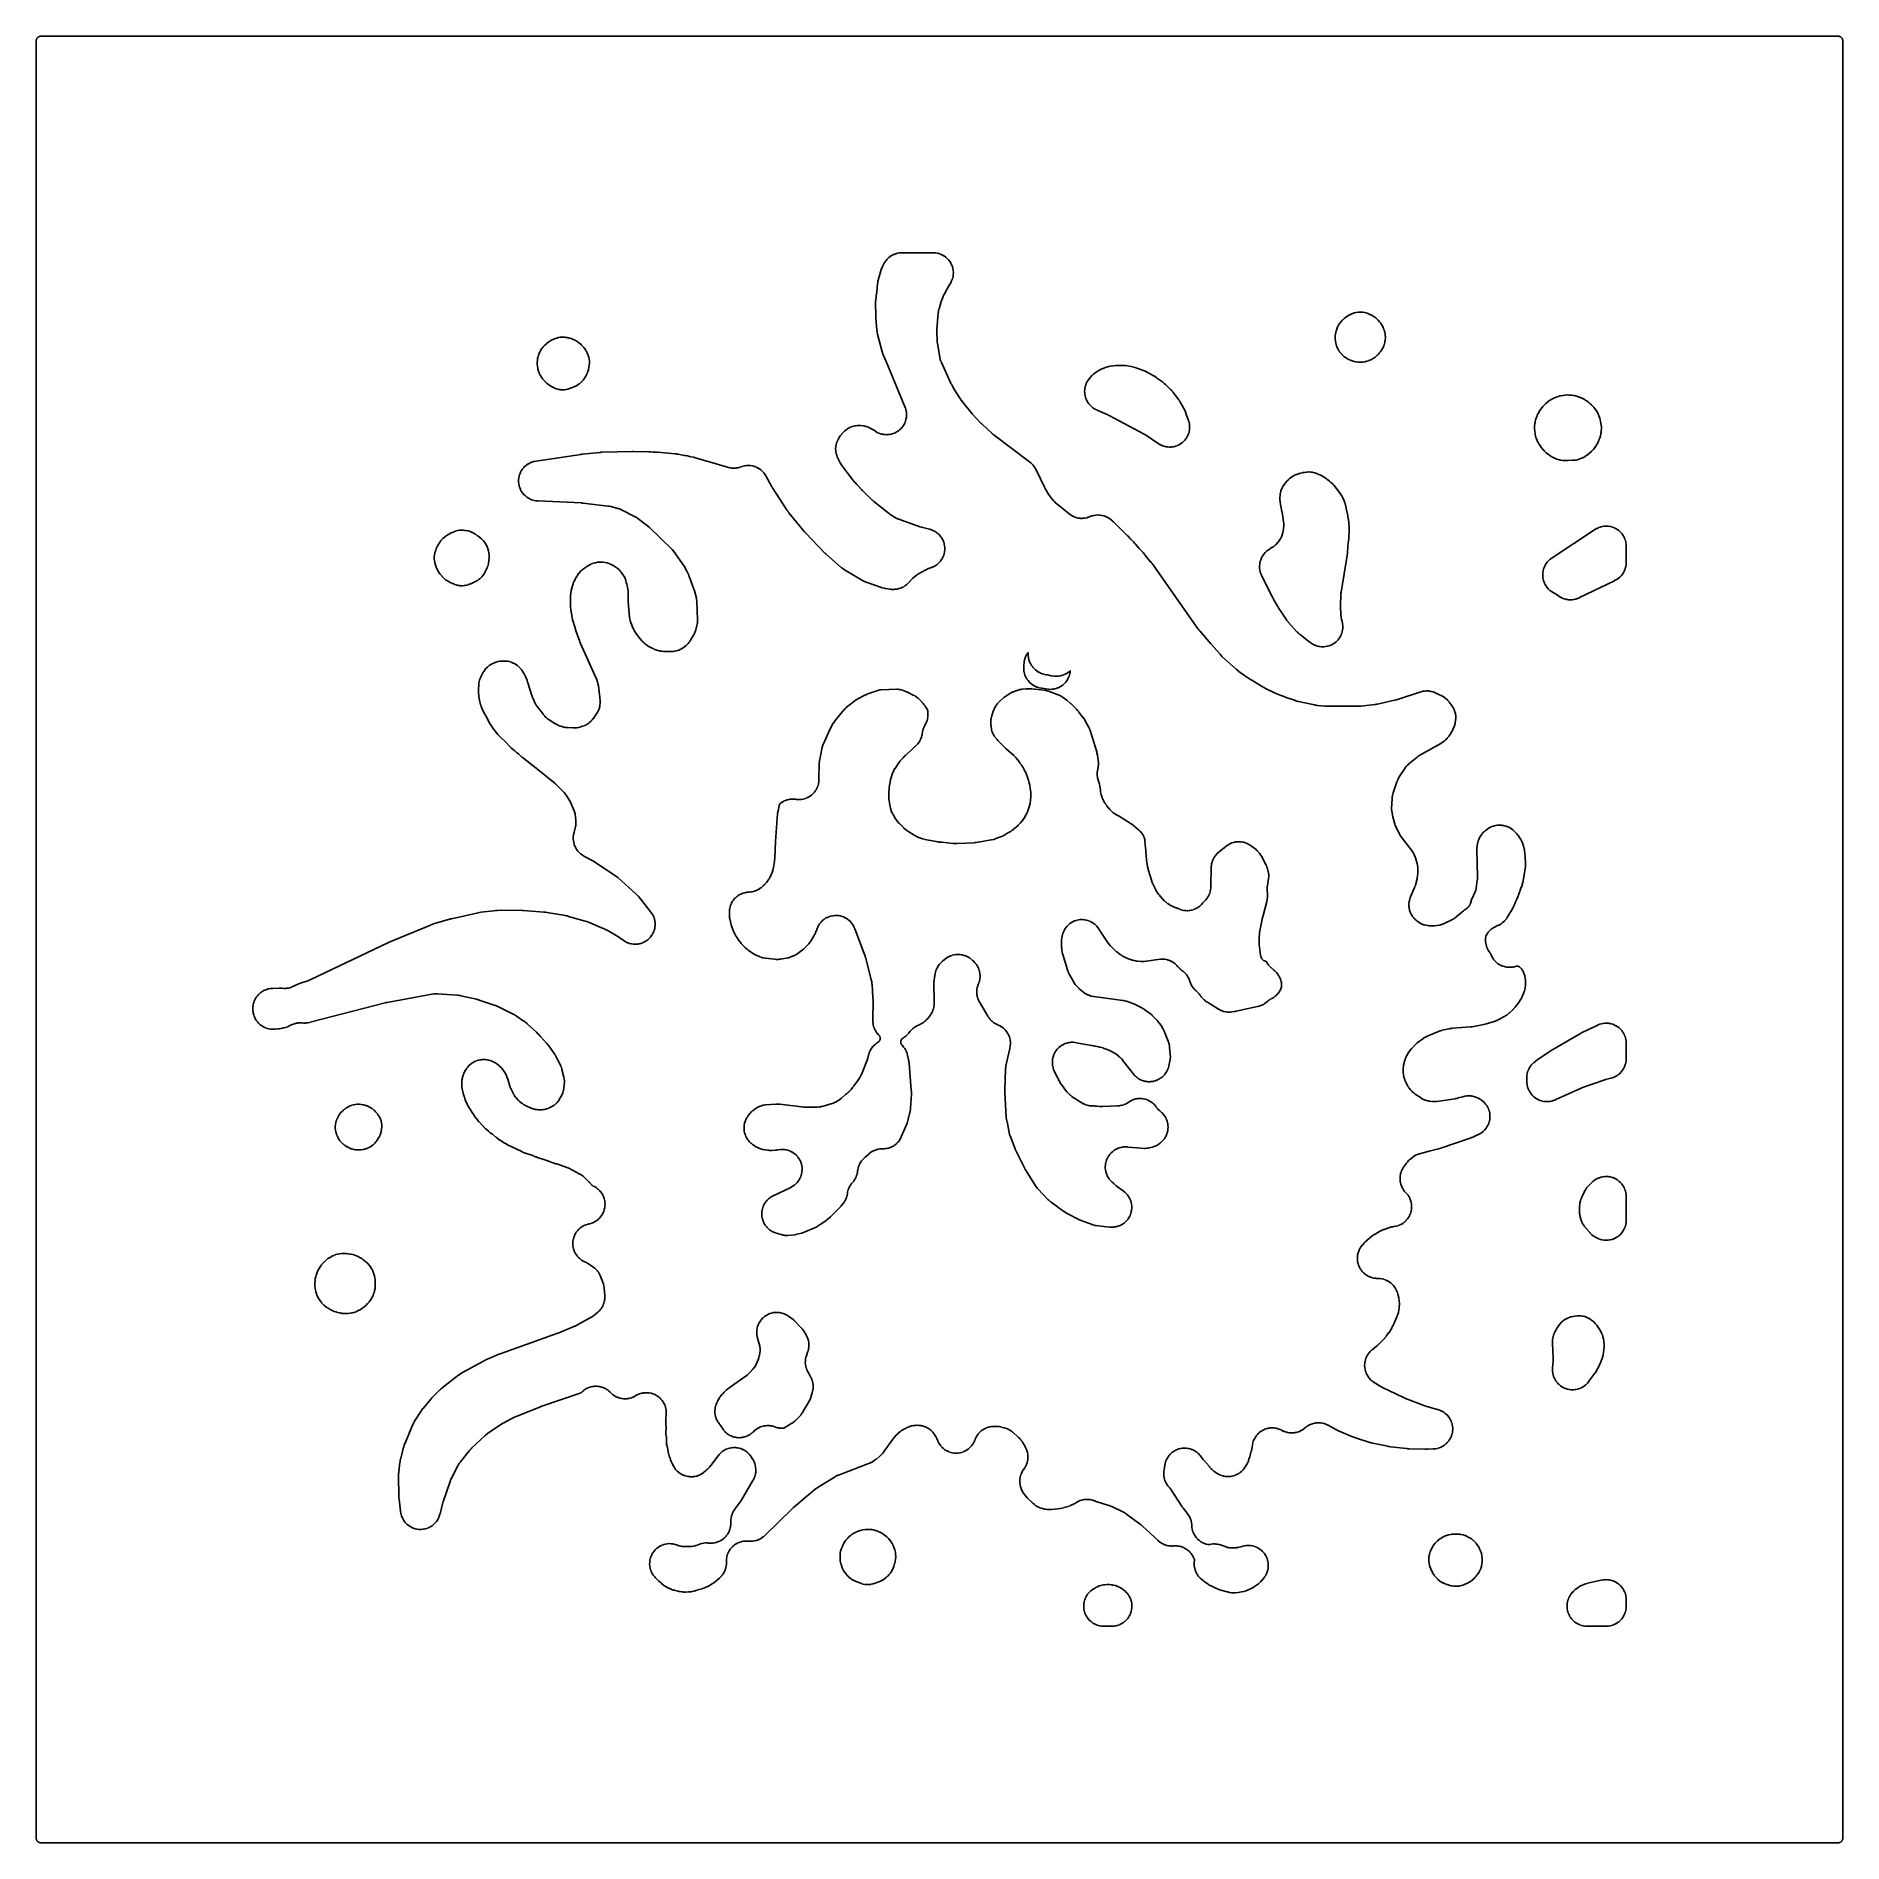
# Model space of a CAD drawing. Header units: millimetres. Extents: x 0 to 300, y 0 to 300.
import ezdxf

# ---------------------------------------------------------------- set-up
doc = ezdxf.new("R2010")
doc.units = ezdxf.units.MM
doc.layers.add('CUT', color=7, linetype='CONTINUOUS')

msp = doc.modelspace()

# ---------------------------------------------------------------- linework, layer by layer
at = {"layer": 'CUT'}
for points in [[(-0.125, 296.625), (-0.125, 299.3054), (-0.1202, 299.4033), (-0.1087, 299.4809), (-0.0896, 299.5569), (-0.0632, 299.6308), (-0.0297, 299.7017), (0.0106, 299.7689), (0.0573, 299.8319), (0.11, 299.89), (0.1681, 299.9427), (0.2311, 299.9894), (0.2983, 300.0297), (0.3692, 300.0632), (0.4431, 300.0896), (0.5191, 300.1087), (0.5967, 300.1202), (0.6946, 300.125), (299.3039, 300.125), (299.4018, 300.1202), (299.4794, 300.1087), (299.5555, 300.0896), (299.6293, 300.0632), (299.7002, 300.0297), (299.7674, 299.9894), (299.8304, 299.9427), (299.8885, 299.89), (299.9412, 299.8319), (299.9879, 299.7689), (300.0282, 299.7017), (300.0617, 299.6308), (300.0882, 299.5569), (300.1072, 299.4809), (300.1187, 299.4033), (300.1235, 299.3054), (300.1235, 0.6946), (300.1187, 0.5967), (300.1072, 0.5191), (300.0882, 0.4431), (300.0617, 0.3692), (300.0282, 0.2983), (299.9879, 0.2311), (299.9412, 0.1681), (299.8885, 0.11), (299.8304, 0.0573), (299.7674, 0.0106), (299.7002, -0.0297), (299.6293, -0.0632), (299.5555, -0.0896), (299.4794, -0.1087), (299.4018, -0.1202), (299.3039, -0.125), (296.6235, -0.125), (3.375, -0.125), (0.6946, -0.125), (0.5967, -0.1202), (0.5191, -0.1087), (0.4431, -0.0896), (0.3692, -0.0632), (0.2983, -0.0297), (0.2311, 0.0106), (0.1681, 0.0573), (0.11, 0.11), (0.0573, 0.1681), (0.0106, 0.2311), (-0.0297, 0.2983), (-0.0632, 0.3692), (-0.0896, 0.4431), (-0.1087, 0.5191), (-0.1202, 0.5967), (-0.125, 0.6946), (-0.125, 3.375)], [(37.5936, 135.5145), (37.6587, 135.4789), (37.8836, 135.3699), (37.9518, 135.3409), (38.1862, 135.2544), (38.2569, 135.2321), (38.4987, 135.1688), (38.5712, 135.1536), (38.818, 135.1141), (38.8917, 135.106), (39.1411, 135.0909), (39.2152, 135.09), (39.5647, 135.1029), (39.6017, 135.1051), (40.0162, 135.1407), (40.0374, 135.1428), (40.2761, 135.1701), (40.3182, 135.1761), (40.555, 135.2166), (40.5759, 135.2205), (40.9988, 135.3051), (41.0356, 135.3135), (41.3797, 135.4003), (41.4517, 135.4223), (41.6903, 135.5083), (41.7597, 135.5373), (41.9886, 135.6465), (42.0221, 135.6636), (42.0552, 135.6814), (42.0549, 135.682), (42.0598, 135.6845), (42.06, 135.6842), (42.2996, 135.8124), (42.409, 135.8637), (42.6235, 135.9507), (42.7377, 135.9901), (42.9601, 136.0539), (43.0778, 136.081), (43.3058, 136.1208), (43.4257, 136.1353), (43.6567, 136.1509), (43.7774, 136.1526), (44.0389, 136.1424), (44.0992, 136.1385), (44.2876, 136.1211), (44.3625, 136.1179), (44.615, 136.1197), (44.6899, 136.1239), (44.9411, 136.1505), (45.0151, 136.1621), (45.3613, 136.2337), (45.3978, 136.2423), (57.8949, 139.481), (57.9138, 139.4857), (58.0057, 139.5078), (58.0247, 139.5123), (58.0627, 139.5207), (58.085, 139.5255), (58.1926, 139.5472), (58.215, 139.5515), (65.6442, 140.8988), (65.7122, 140.909), (66.008, 140.9444), (66.1453, 140.9525), (66.4432, 140.952), (66.512, 140.9498), (69.8631, 140.7415), (69.8835, 140.7401), (69.9483, 140.7349), (70.036, 140.7244), (70.3609, 140.6728), (70.4297, 140.6597), (73.0558, 140.0753), (73.0758, 140.0706), (73.1699, 140.0479), (73.2006, 140.0401), (73.2484, 140.0271), (73.2592, 140.0241), (73.3235, 140.006), (73.3431, 140.0003), (73.4353, 139.9725), (73.4654, 139.963), (73.5127, 139.9473), (73.5233, 139.9437), (76.1674, 139.038), (76.2023, 139.0254), (76.3701, 138.9618), (76.4046, 138.9481), (76.47, 138.9208), (76.504, 138.9059), (76.6673, 138.8315), (76.7008, 138.8156), (79.1648, 137.5939), (79.2007, 137.5753), (79.373, 137.4821), (79.4083, 137.4622), (79.4749, 137.423), (79.5094, 137.4019), (79.6746, 137.2967), (79.7084, 137.2744), (81.003, 136.384), (81.0351, 136.361), (81.1885, 136.2475), (81.2198, 136.2235), (81.2788, 136.1766), (81.3092, 136.1515), (81.4544, 136.0277), (81.4839, 136.0016), (83.0431, 134.575), (83.254, 134.3395), (83.2795, 134.3124), (83.6957, 133.8911), (84.7069, 132.7729), (84.7286, 132.7483), (84.7506, 132.7225), (85.0562, 132.3343), (85.9748, 131.0484), (85.9936, 131.0212), (86.0827, 130.8885), (86.1007, 130.8608), (86.1344, 130.8073), (86.1516, 130.7791), (86.2328, 130.6415), (86.2492, 130.6128), (86.5406, 130.0848), (87.0033, 129.1436), (87.0123, 129.1251), (87.0445, 129.0564), (87.0716, 128.994), (87.1456, 128.8084), (87.1774, 128.7176), (87.236, 128.5245), (87.2515, 128.4684), (87.2603, 128.433), (87.2632, 128.4212), (87.5718, 127.1214), (87.5823, 127.0728), (87.6229, 126.861), (87.6373, 126.7625), (87.6568, 126.5728), (87.6626, 126.4735), (87.6654, 126.2828), (87.6625, 126.1833), (87.6469, 125.9682), (87.6422, 125.9187), (87.5651, 125.2589), (87.5565, 125.199), (87.5124, 124.9406), (87.4857, 124.8227), (87.4226, 124.5996), (87.3836, 124.4851), (87.2972, 124.2701), (87.2463, 124.1603), (87.1234, 123.9289), (87.0937, 123.8762), (86.8104, 123.4046), (86.7836, 123.3622), (86.6635, 123.1809), (86.6044, 123.0997), (86.4845, 122.9493), (86.4542, 122.9145), (86.4303, 122.8913), (86.3938, 122.8571), (86.1632, 122.6509), (86.1147, 122.6099), (85.9, 122.4384), (85.7967, 122.3649), (85.5911, 122.2352), (85.4803, 122.1736), (85.233, 122.0538), (85.1752, 122.0277), (85.0078, 121.9578), (84.9491, 121.9352), (84.6925, 121.8443), (84.572, 121.8089), (84.3376, 121.754), (84.2138, 121.7321), (83.9748, 121.7033), (83.8494, 121.6952), (83.5772, 121.6926), (83.5143, 121.6937), (83.3641, 121.7006), (83.3133, 121.704), (83.0937, 121.7239), (82.9928, 121.7376), (82.8009, 121.7724), (82.7017, 121.7951), (82.5137, 121.8469), (82.4168, 121.8783), (82.2103, 121.9556), (82.1631, 121.9745), (81.4245, 122.2893), (81.3793, 122.3097), (81.1854, 122.4025), (81.0979, 122.4492), (80.9342, 122.5459), (80.8511, 122.6), (80.6762, 122.725), (80.6365, 122.7547), (80.2137, 123.0856), (80.1618, 123.1288), (80.0673, 123.2122), (80.0461, 123.2339), (80.0226, 123.2591), (80.0148, 123.2676), (79.627, 123.692), (79.6142, 123.7062), (79.5676, 123.759), (79.5273, 123.8073), (79.5114, 123.8274), (79.4721, 123.8812), (79.3726, 124.0286), (79.3554, 124.0555), (79.2808, 124.1843), (79.2557, 124.2299), (79.2407, 124.2589), (79.2357, 124.2686), (78.8075, 125.1123), (78.8004, 125.1265), (78.7827, 125.1627), (78.7465, 125.2446), (78.6183, 125.5684), (78.5907, 125.6462), (78.5878, 125.6553), (78.585, 125.6643), (78.1888, 126.9623), (78.1763, 126.9997), (78.0496, 127.349), (78.0189, 127.4215), (77.903, 127.6603), (77.8649, 127.7293), (77.669, 128.0449), (77.6473, 128.0778), (77.5096, 128.276), (77.4857, 128.3084), (77.253, 128.608), (77.2003, 128.6688), (77.0124, 128.8641), (76.9536, 128.919), (76.8825, 128.9787), (76.73, 129.1202), (76.6782, 129.1641), (76.4974, 129.3041), (76.4419, 129.3432), (76.2493, 129.4664), (76.1906, 129.5004), (76.0741, 129.5611), (75.9674, 129.6205), (75.9053, 129.6515), (75.8235, 129.6878), (75.8023, 129.6976), (75.7677, 129.7127), (75.7623, 129.7149), (75.6915, 129.7463), (75.6268, 129.7715), (75.6041, 129.7791), (75.4382, 129.8465), (75.367, 129.8713), (75.1234, 129.9431), (75.0501, 129.9608), (74.8005, 130.0081), (74.7258, 130.0184), (74.4727, 130.0407), (74.3974, 130.0436), (74.1433, 130.0407), (74.0681, 130.0361), (74.0202, 130.0308), (73.8289, 130.0181), (73.7519, 130.009), (73.4944, 129.9652), (73.4187, 129.9483), (73.1671, 129.8785), (73.0935, 129.8539), (72.8503, 129.7588), (72.7796, 129.727), (72.5473, 129.6076), (72.4803, 129.5687), (72.2614, 129.4262), (72.1986, 129.3807), (71.9954, 129.2167), (71.9376, 129.165), (71.7521, 128.9811), (71.6999, 128.9238), (71.5341, 128.722), (71.488, 128.6597), (71.4485, 128.6001), (71.4358, 128.5845), (71.3952, 128.5305), (71.2662, 128.3414), (71.2321, 128.2867), (71.1253, 128.0974), (71.096, 128.0399), (70.9695, 127.7634), (70.9567, 127.7337), (70.9311, 127.6709), (70.9148, 127.6272), (70.9143, 127.6255), (70.8726, 127.5284), (70.845, 127.4539), (70.7369, 127.1057), (70.7158, 127.0206), (70.6395, 126.6144), (70.6327, 126.5711), (70.6287, 126.5406), (70.6246, 126.4996), (70.596, 126.1122), (70.5944, 126.0298), (70.607, 125.6662), (70.6147, 125.5815), (70.6719, 125.1946), (70.6898, 125.1086), (70.7973, 124.7086), (70.8099, 124.6665), (70.8162, 124.6476), (70.8328, 124.5533), (70.8391, 124.5217), (70.9044, 124.2249), (70.9209, 124.1626), (70.9854, 123.9552), (71.0072, 123.8946), (71.0461, 123.7989), (71.1288, 123.4971), (71.1562, 123.4155), (71.3068, 123.0392), (71.3239, 122.9997), (71.499, 122.625), (71.5126, 122.5976), (71.6453, 122.341), (71.6757, 122.2878), (71.8287, 122.0427), (71.8454, 122.0171), (71.9004, 121.9365), (71.9025, 121.9323), (71.9292, 121.8837), (72.09, 121.6144), (72.1046, 121.5909), (72.4375, 121.0771), (72.4505, 121.0577), (72.6005, 120.841), (72.6282, 120.8034), (72.7913, 120.5963), (72.806, 120.5782), (72.9167, 120.4462), (73.0763, 120.2121), (73.0928, 120.1889), (73.2519, 119.9734), (73.2873, 119.9289), (73.4621, 119.7259), (73.481, 119.7047), (74.0729, 119.0669), (74.0862, 119.051), (74.1042, 119.0303), (74.3122, 118.7996), (74.3505, 118.7602), (74.5746, 118.5451), (74.5948, 118.5265), (75.0242, 118.1433), (75.0452, 118.1253), (75.2857, 117.9259), (75.3295, 117.8922), (75.5838, 117.7109), (75.6066, 117.6953), (75.7134, 117.6248), (76.3355, 117.1024), (76.3548, 117.0867), (76.5765, 116.9126), (76.6167, 116.8831), (76.8492, 116.724), (76.87, 116.7103), (77.6303, 116.2258), (77.6482, 116.2148), (77.8528, 116.0922), (77.8896, 116.0716), (78.1007, 115.9606), (78.1195, 115.9511), (80.5667, 114.7499), (80.5892, 114.7393), (80.8454, 114.6238), (80.8913, 114.6048), (81.1545, 114.5063), (81.1779, 114.498), (82.4192, 114.0791), (82.4626, 114.0595), (82.4793, 114.0521), (82.6701, 113.9711), (82.7042, 113.9576), (82.867, 113.8975), (82.951, 113.8619), (82.9669, 113.8554), (83.1476, 113.7836), (83.1798, 113.7716), (83.3636, 113.7081), (83.3799, 113.7027), (84.2466, 113.4248), (86.2305, 112.7466), (86.2462, 112.7412), (86.3813, 112.695), (88.4123, 112.0007), (90.2351, 111.0111), (90.2774, 110.987), (90.4584, 110.8784), (90.5397, 110.8248), (90.6911, 110.7155), (90.7675, 110.6551), (90.9274, 110.5174), (90.9636, 110.4848), (91.742, 109.7541), (91.7546, 109.742), (91.7862, 109.7115), (91.8535, 109.6405), (92.1029, 109.3537), (92.1593, 109.2834), (92.1655, 109.2751), (92.1716, 109.2667), (92.1788, 109.2567), (92.2255, 109.1986), (92.2777, 109.1453), (92.3348, 109.0974), (92.3964, 109.0554), (92.4618, 109.0195), (92.6392, 108.9333), (92.7358, 108.8804), (92.9158, 108.7703), (93.0069, 108.7083), (93.1755, 108.5813), (93.2602, 108.5108), (93.4157, 108.3681), (93.4931, 108.2898), (93.6342, 108.1328), (93.7037, 108.0473), (93.8289, 107.8774), (93.8899, 107.7857), (93.9981, 107.6045), (94.0499, 107.5073), (94.1401, 107.3165), (94.1823, 107.2147), (94.2537, 107.0161), (94.2859, 106.9107), (94.3378, 106.7061), (94.3596, 106.5983), (94.3916, 106.3889), (94.403, 106.2793), (94.4146, 106.0687), (94.4153, 105.9587), (94.4066, 105.7479), (94.3967, 105.6383), (94.3676, 105.4294), (94.3472, 105.3212), (94.2981, 105.1161), (94.2674, 105.0104), (94.1987, 104.811), (94.1579, 104.7087), (94.0703, 104.5168), (94.0199, 104.419), (93.9142, 104.2365), (93.8545, 104.144), (93.7317, 103.9725), (93.6634, 103.8862), (93.5247, 103.7273), (93.4483, 103.648), (93.2949, 103.5033), (93.2113, 103.4317), (93.0446, 103.3024), (92.9544, 103.2393), (92.7761, 103.1267), (92.6803, 103.0725), (92.4919, 102.9777), (92.3913, 102.933), (92.1946, 102.8567), (92.0902, 102.822), (91.8829, 102.7639), (91.7747, 102.7392), (91.6362, 102.7146), (91.5716, 102.7002), (91.5086, 102.6803), (91.4416, 102.6558), (91.2108, 102.5785), (91.1412, 102.5513), (90.9115, 102.4483), (90.8449, 102.4144), (90.6264, 102.2893), (90.5635, 102.2491), (90.3583, 102.1031), (90.2996, 102.0569), (90.1098, 101.8915), (90.056, 101.8397), (89.8833, 101.6565), (89.8348, 101.5996), (89.681, 101.4003), (89.6383, 101.339), (89.5048, 101.1256), (89.4683, 101.0603), (89.3564, 100.8348), (89.3265, 100.7663), (89.2373, 100.5309), (89.2143, 100.4598), (89.1487, 100.2167), (89.1328, 100.1437), (89.0913, 99.8954), (89.0826, 99.8212), (89.0658, 99.57), (89.0644, 99.4953), (89.0723, 99.2436), (89.0783, 99.1692), (89.1109, 98.9195), (89.1242, 98.846), (89.1811, 98.6007), (89.2016, 98.5289), (89.2823, 98.2904), (89.3097, 98.2209), (89.4135, 97.9915), (89.4476, 97.925), (89.5734, 97.707), (89.6138, 97.6441), (89.7604, 97.4395), (89.8069, 97.3809), (89.9729, 97.1917), (90.0249, 97.138), (90.2086, 96.9659), (90.2656, 96.9176), (90.4654, 96.7644), (90.5269, 96.7219), (90.7408, 96.5891), (90.8061, 96.5528), (91.1735, 96.372), (91.2058, 96.3555), (91.3509, 96.2782), (91.4103, 96.2443), (91.5322, 96.1697), (91.5594, 96.1525), (92.3606, 95.6305), (92.4094, 95.5969), (92.6166, 95.4459), (92.7085, 95.3714), (92.877, 95.2197), (92.9607, 95.136), (93.1125, 94.9676), (93.187, 94.8757), (93.3206, 94.6925), (93.3852, 94.5934), (93.499, 94.3973), (93.553, 94.292), (93.658, 94.0581), (93.6809, 94.0035), (94.0497, 93.0528), (94.0684, 93.001), (94.1439, 92.7746), (94.1736, 92.6686), (94.2207, 92.4629), (94.2401, 92.3545), (94.2706, 92.1179), (94.2764, 92.0632), (94.3711, 90.884), (94.3743, 90.8251), (94.3815, 90.5695), (94.3787, 90.4515), (94.3617, 90.2261), (94.3468, 90.109), (94.3066, 89.8865), (94.2796, 89.7716), (94.2166, 89.5545), (94.1779, 89.443), (94.0927, 89.2335), (94.0427, 89.1266), (93.9364, 88.9271), (93.8756, 88.8259), (93.7492, 88.6385), (93.6782, 88.5442), (93.5331, 88.3708), (93.4528, 88.2843), (93.2693, 88.1062), (93.2259, 88.0662), (92.8942, 87.7761), (92.8801, 87.7639), (92.8277, 87.7196), (92.7797, 87.6812), (92.6356, 87.572), (92.5643, 87.5221), (92.4109, 87.4233), (92.3659, 87.3958), (92.3374, 87.3793), (92.3278, 87.3738), (89.7571, 85.9149), (89.7256, 85.8977), (89.5722, 85.8168), (89.5401, 85.8006), (89.4785, 85.7706), (89.446, 85.7554), (89.2878, 85.6844), (89.2548, 85.6702), (86.6095, 84.5821), (86.5976, 84.5773), (86.5399, 84.5543), (86.5279, 84.5496), (86.5041, 84.5404), (86.4901, 84.5352), (86.4223, 84.5101), (86.4082, 84.505), (76.9794, 81.1541), (76.9673, 81.1497), (76.8192, 81.0942), (76.7938, 81.0842), (76.6602, 81.0286), (76.6478, 81.0233), (74.6107, 80.1331), (74.5952, 80.1261), (74.4215, 80.0456), (74.3911, 80.0306), (74.2211, 79.9424), (74.2062, 79.9344), (70.7156, 78.0221), (70.689, 78.0068), (70.4409, 77.8576), (70.3897, 77.8239), (70.1545, 77.6552), (70.1299, 77.6368), (67.3585, 75.4737), (67.3418, 75.4603), (67.1544, 75.3053), (67.122, 75.2769), (66.9437, 75.1116), (66.9282, 75.0968), (65.8225, 74.0118), (65.8084, 73.9976), (65.6509, 73.8346), (65.6238, 73.8051), (65.475, 73.634), (65.4621, 73.6187), (64.1704, 72.0515), (64.156, 72.0334), (63.9965, 71.8275), (63.9694, 71.7902), (63.8227, 71.575), (63.81, 71.5557), (62.7802, 69.9421), (62.7634, 69.9146), (62.6111, 69.6521), (62.5812, 69.5951), (62.4517, 69.3206), (62.4386, 69.2912), (61.1793, 66.301), (61.1691, 66.2756), (61.0596, 65.9869), (61.0421, 65.9351), (60.9535, 65.6392), (60.9462, 65.6129), (60.4597, 63.7446), (60.4541, 63.7219), (60.3954, 63.4642), (60.3864, 63.4184), (60.3437, 63.1576), (60.3403, 63.1345), (60.1272, 61.5261), (60.1239, 61.4973), (60.0984, 61.2256), (60.0952, 61.1679), (60.0904, 60.895), (60.0905, 60.8661), (60.16, 57.4889), (60.1607, 57.4699), (60.1705, 57.2552), (60.1732, 57.2173), (60.1937, 57.0033), (60.1957, 56.9844), (60.4385, 54.9822), (60.4439, 54.945), (60.5039, 54.5961), (60.5202, 54.5229), (60.5874, 54.2791), (60.6109, 54.2078), (60.7018, 53.9718), (60.7322, 53.9032), (60.8459, 53.6773), (60.883, 53.612), (61.0185, 53.3985), (61.0618, 53.3371), (61.2176, 53.138), (61.2668, 53.0813), (61.4415, 52.8985), (61.496, 52.8469), (61.688, 52.6822), (61.7473, 52.6362), (61.9546, 52.4913), (62.0181, 52.4514), (62.2387, 52.3277), (62.3059, 52.2942), (62.5375, 52.1928), (62.6077, 52.1661), (62.8483, 52.0881), (62.9207, 52.0685), (63.1678, 52.0146), (63.2418, 52.0022), (63.493, 51.9729), (63.5679, 51.9679), (63.8208, 51.9636), (63.8958, 51.966), (64.1478, 51.9866), (64.2223, 51.9964), (64.4711, 52.0418), (64.5442, 52.0589), (64.7872, 52.1286), (64.8583, 52.1528), (65.0933, 52.2462), (65.1616, 52.2773), (65.3863, 52.3934), (65.4512, 52.4311), (65.6633, 52.5688), (65.7242, 52.6127), (65.9217, 52.7706), (65.978, 52.8203), (66.1589, 52.997), (66.21, 53.052), (66.3726, 53.2457), (66.418, 53.3055), (66.5608, 53.5142), (66.6, 53.5782), (66.7215, 53.8), (66.7542, 53.8675), (66.8532, 54.1002), (66.8792, 54.1707), (66.9849, 54.5085), (66.9952, 54.5446), (67.48, 56.4123), (67.4849, 56.4307), (67.5095, 56.5194), (67.5148, 56.5377), (67.5256, 56.5743), (67.5321, 56.5955), (67.5643, 56.6974), (67.5712, 56.7184), (68.6645, 59.9507), (68.6711, 59.9696), (68.6926, 60.0297), (68.7247, 60.1097), (68.8552, 60.4023), (68.8848, 60.4637), (70.0036, 62.6166), (70.0122, 62.6329), (70.0445, 62.6927), (70.0747, 62.7452), (70.1671, 62.8963), (70.2142, 62.9674), (70.3189, 63.1129), (70.35, 63.1542), (70.3701, 63.1796), (70.3769, 63.1881), (71.886, 65.061), (71.9109, 65.0908), (72.0334, 65.2327), (72.0593, 65.2616), (72.1096, 65.316), (72.1364, 65.344), (72.2683, 65.4773), (72.2961, 65.5044), (74.4361, 67.5236), (74.4474, 67.5342), (74.4762, 67.5606), (74.5426, 67.617), (74.8085, 67.8261), (74.8732, 67.8734), (74.8809, 67.8786), (74.8885, 67.8837), (77.4598, 69.5979), (77.4769, 69.6091), (77.5584, 69.6613), (77.5854, 69.6781), (77.6283, 69.7039), (77.638, 69.7097), (77.6958, 69.7438), (77.7136, 69.754), (77.7979, 69.8016), (77.8257, 69.8169), (77.87, 69.8403), (77.88, 69.8455), (79.2791, 70.5679), (79.2948, 70.5758), (79.3694, 70.6129), (79.394, 70.6247), (79.4331, 70.643), (79.4419, 70.6471), (79.4945, 70.6711), (79.5106, 70.6783), (79.5869, 70.7118), (79.6121, 70.7224), (79.652, 70.7388), (79.6609, 70.7424), (83.7055, 72.3614), (83.7186, 72.3665), (83.7817, 72.3908), (83.7947, 72.3958), (83.8208, 72.4055), (83.8361, 72.4111), (83.9103, 72.4375), (83.9256, 72.4428), (90.2681, 74.5984), (90.3361, 74.6252), (90.4011, 74.6584), (90.4627, 74.6977), (90.5202, 74.7427), (90.5732, 74.7931), (90.5808, 74.8011), (90.6598, 74.8762), (90.8213, 75.0158), (90.9083, 75.0839), (91.0806, 75.2057), (91.1735, 75.2649), (91.3569, 75.3697), (91.4551, 75.4196), (91.6477, 75.5062), (91.7503, 75.5464), (91.9504, 75.6139), (92.0564, 75.6441), (92.2621, 75.6919), (92.3705, 75.7117), (92.5798, 75.7395), (92.6896, 75.7487), (92.9007, 75.7561), (93.0109, 75.7547), (93.2216, 75.7417), (93.3312, 75.7296), (93.5397, 75.6964), (93.6475, 75.6738), (93.8519, 75.6205), (93.9571, 75.5876), (94.1553, 75.5149), (94.2568, 75.4719), (94.4471, 75.3804), (94.544, 75.3279), (94.7245, 75.2184), (94.8159, 75.1568), (94.985, 75.0304), (95.07, 74.9602), (95.2348, 74.8102), (95.3134, 74.7312), (95.3904, 74.6459), (95.4701, 74.5696), (95.7296, 74.355), (95.7878, 74.3113), (95.9907, 74.1739), (96.0529, 74.136), (96.268, 74.0186), (96.3335, 73.9868), (96.5589, 73.8905), (96.6271, 73.8651), (96.8606, 73.7908), (96.9309, 73.7721), (97.1706, 73.7204), (97.2423, 73.7085), (97.4858, 73.68), (97.5584, 73.675), (97.8034, 73.67), (97.8762, 73.6719), (98.1206, 73.6903), (98.1928, 73.6992), (98.4343, 73.7409), (98.5054, 73.7567), (98.7418, 73.8212), (98.811, 73.8437), (99.0402, 73.9306), (99.1069, 73.9596), (99.3268, 74.068), (99.3904, 74.1033), (99.5069, 74.1753), (99.5546, 74.2033), (99.764, 74.3191), (99.8631, 74.3679), (100.0573, 74.4519), (100.1607, 74.4908), (100.3622, 74.5557), (100.4688, 74.5844), (100.6757, 74.6295), (100.7846, 74.6477), (100.9948, 74.6726), (101.105, 74.6802), (101.3166, 74.6846), (101.427, 74.6815), (101.6381, 74.6653), (101.7477, 74.6516), (101.9561, 74.6151), (102.0639, 74.5908), (102.2679, 74.5343), (102.3728, 74.4997), (102.5703, 74.4237), (102.6714, 74.3791), (102.8606, 74.2844), (102.9569, 74.2302), (103.1361, 74.1175), (103.2267, 74.0543), (103.3941, 73.9249), (103.4781, 73.8532), (103.6323, 73.7081), (103.709, 73.6286), (103.8483, 73.4693), (103.917, 73.3828), (104.0403, 73.2107), (104.1002, 73.1179), (104.2063, 72.9348), (104.2569, 72.8366), (104.3448, 72.644), (104.3857, 72.5414), (104.4545, 72.3413), (104.4853, 72.2352), (104.5344, 72.0293), (104.5547, 71.9208), (104.5837, 71.7111), (104.5935, 71.6011), (104.6019, 71.3896), (104.601, 71.2791), (104.5874, 71.0402), (104.583, 70.9851), (104.5163, 70.3538), (104.5136, 70.3225), (104.4947, 70.0273), (104.4933, 69.9646), (104.4988, 69.6689), (104.5, 69.6375), (104.5555, 68.7117), (104.5262, 68.2428), (104.5253, 68.1648), (104.5356, 67.9104), (104.5425, 67.834), (104.5941, 67.4712), (104.5987, 67.4427), (104.6094, 67.3836), (104.6114, 67.3719), (104.6367, 67.1136), (104.6365, 67.1028), (104.6216, 66.6127), (104.6237, 66.5279), (104.6469, 66.2431), (104.6585, 66.159), (104.7353, 65.7664), (104.7396, 65.7457), (104.7411, 65.7393), (104.743, 65.7308), (104.7647, 65.6393), (104.7708, 65.612), (104.7797, 65.5699), (104.7818, 65.5595), (104.9874, 64.5359), (104.9964, 64.4965), (105.0911, 64.1279), (105.1153, 64.0509), (105.2132, 63.7889), (105.2711, 63.61), (105.2943, 63.5477), (105.4164, 63.2593), (105.43, 63.229), (105.4584, 63.1694), (105.4639, 63.1544), (105.5718, 62.9043), (105.6077, 62.8318), (105.714, 62.6435), (105.7983, 62.4729), (105.8337, 62.409), (105.9633, 62.2001), (106.0046, 62.14), (106.1536, 61.9444), (106.2006, 61.8885), (106.3676, 61.7081), (106.4197, 61.657), (106.6033, 61.4935), (106.66, 61.4476), (106.8584, 61.3024), (106.9193, 61.2622), (107.1307, 61.1367), (107.1952, 61.1025), (107.4177, 60.9979), (107.4851, 60.9701), (107.7166, 60.8873), (107.7271, 60.8841), (107.7438, 60.878), (107.8152, 60.856), (108.0589, 60.794), (108.1321, 60.7791), (108.3807, 60.7412), (108.455, 60.7336), (108.5737, 60.7274), (108.616, 60.7237), (108.6897, 60.721), (108.6927, 60.7211), (108.7061, 60.7204), (108.7808, 60.7201), (108.8406, 60.7228), (108.9378, 60.7239), (109.0113, 60.7284), (109.0936, 60.7373), (109.1064, 60.7385), (109.1115, 60.7393), (109.258, 60.7553), (109.3308, 60.7668), (109.5737, 60.8175), (109.645, 60.836), (109.8819, 60.9099), (109.951, 60.9352), (110.1797, 61.0318), (110.2461, 61.0637), (110.4642, 61.1819), (110.5272, 61.2201), (110.733, 61.3589), (110.792, 61.403), (111.0597, 61.6242), (111.0875, 61.6483), (111.2216, 61.7705), (111.2436, 61.7913), (111.3516, 61.8979), (111.5195, 62.0418), (111.5678, 62.087), (111.7239, 62.2464), (111.7681, 62.2956), (111.9663, 62.5368), (111.9867, 62.5628), (113.2291, 64.2165), (113.2636, 64.2602), (113.4178, 64.4457), (113.493, 64.5278), (113.6447, 64.6778), (113.7276, 64.7521), (113.8932, 64.8866), (113.9829, 64.9525), (114.1609, 65.0702), (114.2566, 65.1271), (114.4452, 65.2268), (114.546, 65.274), (114.7434, 65.3549), (114.8484, 65.3921), (115.0528, 65.4534), (115.1608, 65.4801), (115.3702, 65.5211), (115.4804, 65.5372), (115.6927, 65.5576), (115.804, 65.5628), (116.0173, 65.5624), (116.1285, 65.5567), (116.3408, 65.5355), (116.4509, 65.519), (116.6601, 65.4772), (116.7681, 65.45), (116.9722, 65.388), (117.077, 65.3504), (117.2741, 65.2687), (117.3748, 65.2211), (117.5629, 65.1206), (117.6585, 65.0634), (117.8359, 64.945), (117.9254, 64.8788), (118.0905, 64.7437), (118.1731, 64.669), (118.3242, 64.5184), (118.3991, 64.436), (118.5348, 64.2714), (118.6014, 64.1821), (118.7359, 63.9819), (118.7658, 63.9349), (118.9871, 63.568), (119.0147, 63.5196), (119.1291, 63.307), (119.1771, 63.2064), (119.2595, 63.0094), (119.2974, 62.9046), (119.3601, 62.7005), (119.3876, 62.5925), (119.4301, 62.3833), (119.4469, 62.2731), (119.4688, 62.0607), (119.4747, 61.9494), (119.4758, 61.7359), (119.4708, 61.6246), (119.451, 61.412), (119.4352, 61.3017), (119.3947, 61.0921), (119.3683, 60.9838), (119.3075, 60.7791), (119.2706, 60.674), (119.1901, 60.4762), (119.1431, 60.3752), (119.0307, 60.1615), (119.0036, 60.1128), (116.9582, 56.6474), (116.9402, 56.6179), (116.851, 56.4768), (116.8321, 56.4478), (116.7952, 56.3931), (116.7754, 56.3648), (116.6778, 56.2293), (116.6572, 56.2015), (116.0604, 55.4236), (116.0387, 55.394), (115.8414, 55.1092), (115.8025, 55.0469), (115.6818, 54.8308), (115.6491, 54.7649), (115.5498, 54.5382), (115.5236, 54.4695), (115.4467, 54.2343), (115.4273, 54.1634), (115.3735, 53.9218), (115.361, 53.8494), (115.3307, 53.6037), (115.3253, 53.5304), (115.3189, 53.283), (115.3189, 53.2463), (115.3191, 53.2361), (115.3248, 52.9668), (115.3219, 52.8576), (115.306, 52.6459), (115.2924, 52.5361), (115.2561, 52.3272), (115.2319, 52.2192), (115.1756, 52.0148), (115.141, 51.9097), (115.0651, 51.7117), (115.0205, 51.6104), (114.9257, 51.4207), (114.8715, 51.3242), (114.7588, 51.1446), (114.6955, 51.0538), (114.5659, 50.886), (114.4941, 50.8018), (114.3489, 50.6473), (114.2692, 50.5705), (114.1097, 50.4308), (114.023, 50.3621), (113.8506, 50.2385), (113.7577, 50.1785), (113.5741, 50.0723), (113.4758, 50.0216), (113.2828, 49.9336), (113.18, 49.8927), (112.9795, 49.8239), (112.8732, 49.7931), (112.6669, 49.7441), (112.5581, 49.7237), (112.348, 49.695), (112.2378, 49.6853), (112.0259, 49.677), (111.9152, 49.678), (111.6759, 49.6919), (111.6207, 49.6965), (111.5051, 49.7089), (111.4307, 49.7132), (111.1793, 49.7153), (111.1048, 49.7122), (110.8545, 49.6897), (110.7806, 49.6794), (110.5337, 49.6324), (110.4612, 49.6149), (110.2201, 49.5439), (110.1496, 49.5193), (109.849, 49.3977), (109.789, 49.3754), (109.5267, 49.286), (109.4034, 49.2517), (109.1641, 49.1991), (109.0378, 49.1788), (108.7621, 49.1501), (108.6983, 49.1453), (107.8981, 49.1072), (107.8348, 49.106), (107.5609, 49.1081), (107.4347, 49.1162), (107.1942, 49.1449), (107.0696, 49.1669), (106.8029, 49.2293), (106.7417, 49.2455), (106.7264, 49.25), (106.7093, 49.2551), (106.6289, 49.2801), (106.6026, 49.2886), (106.5613, 49.3025), (106.5521, 49.3057), (106.5466, 49.3076), (106.5335, 49.3122), (106.5057, 49.3223), (106.4836, 49.3299), (106.4673, 49.3352), (106.4483, 49.3415), (106.1136, 49.4573), (106.0414, 49.4783), (105.7951, 49.537), (105.7212, 49.5508), (105.4702, 49.5849), (105.3953, 49.5913), (105.1423, 49.6004), (105.0671, 49.5994), (104.8143, 49.5835), (104.7396, 49.5751), (104.4897, 49.5343), (104.4162, 49.5185), (104.1715, 49.4532), (104.0999, 49.4302), (103.8629, 49.341), (103.794, 49.3111), (103.5669, 49.199), (103.5012, 49.1624), (103.2864, 49.0284), (103.2246, 48.9855), (103.0241, 48.8309), (102.9669, 48.7821), (102.7825, 48.6084), (102.7304, 48.5542), (102.5642, 48.3632), (102.5177, 48.3041), (102.3711, 48.0976), (102.3307, 48.0342), (102.2053, 47.8142), (102.1713, 47.7471), (102.0682, 47.5158), (102.041, 47.4457), (101.9613, 47.2054), (101.9412, 47.1329), (101.8856, 46.8859), (101.8727, 46.8118), (101.8418, 46.5605), (101.8363, 46.4855), (101.8304, 46.2323), (101.8324, 46.1572), (101.8515, 45.9046), (101.8608, 45.83), (101.9048, 45.5807), (101.9215, 45.5074), (101.9899, 45.2635), (102.0137, 45.1922), (102.1059, 44.9563), (102.1367, 44.8878), (102.2517, 44.6621), (102.2891, 44.5969), (102.4258, 44.3838), (102.4695, 44.3226), (102.6266, 44.124), (102.6761, 44.0674), (102.822, 43.9164), (102.8444, 43.8888), (103.0111, 43.703), (103.0632, 43.6503), (103.3207, 43.4141), (103.3486, 43.3898), (103.5549, 43.2183), (103.8392, 42.9518), (103.8673, 42.9268), (104.1377, 42.6974), (104.1973, 42.6517), (104.4058, 42.5077), (104.4697, 42.4681), (104.7798, 42.2964), (104.8132, 42.279), (104.9759, 42.1991), (105.0145, 42.1815), (105.3836, 42.0254), (105.4636, 41.9967), (105.8145, 41.8927), (105.8775, 41.8687), (105.9405, 41.8478), (106.1558, 41.7867), (106.2204, 41.7714), (106.5279, 41.7125), (106.5606, 41.707), (106.6158, 41.6989), (106.625, 41.6977), (106.7597, 41.6659), (106.7929, 41.6588), (107.1078, 41.599), (107.1751, 41.5893), (107.403, 41.5669), (107.4709, 41.5633), (107.7914, 41.5605), (107.8254, 41.561), (108.2719, 41.5771), (108.3031, 41.5789), (108.5969, 41.6016), (108.6589, 41.609), (108.8668, 41.6424), (108.9281, 41.6548), (109.2141, 41.7253), (109.2443, 41.7334), (109.2635, 41.739), (109.4207, 41.7711), (109.4917, 41.7892), (109.7275, 41.8616), (109.7963, 41.8864), (109.8557, 41.9111), (110.5651, 42.1172), (110.6063, 42.1304), (110.9904, 42.2662), (111.0701, 42.2996), (111.4363, 42.478), (111.4746, 42.498), (112.2001, 42.9042), (112.2355, 42.9253), (112.5632, 43.1328), (112.6303, 43.1805), (112.9336, 43.4222), (112.9651, 43.4487), (113.412, 43.8463), (113.4393, 43.8718), (113.6903, 44.1182), (113.741, 44.173), (113.9022, 44.3658), (113.9472, 44.4253), (114.0887, 44.633), (114.1277, 44.6966), (114.2482, 44.9172), (114.2807, 44.9844), (114.379, 45.2157), (114.4048, 45.2857), (114.4799, 45.5255), (114.4987, 45.5977), (114.55, 45.8438), (114.5616, 45.9175), (114.5885, 46.1673), (114.5928, 46.2418), (114.5963, 46.6306), (114.5958, 46.6671), (114.5948, 46.6935), (114.596, 46.8078), (114.6094, 47.0263), (114.6221, 47.1399), (114.6574, 47.356), (114.6814, 47.4678), (114.7381, 47.6793), (114.7732, 47.7881), (114.8508, 47.9929), (114.8966, 48.0976), (114.9943, 48.2935), (115.0504, 48.3931), (115.1673, 48.5783), (115.233, 48.6718), (115.3678, 48.8444), (115.4426, 48.9308), (115.5941, 49.089), (115.6771, 49.1675), (115.8436, 49.3098), (115.9342, 49.3795), (116.1141, 49.5044), (116.2111, 49.5648), (116.4026, 49.671), (116.5052, 49.7213), (116.7064, 49.8078), (116.8136, 49.8476), (117.0224, 49.9135), (117.133, 49.9424), (117.3474, 49.987), (117.4603, 50.0047), (117.6781, 50.0277), (117.7922, 50.0339), (118.0112, 50.035), (118.1254, 50.0298), (118.2051, 50.0221), (118.2404, 50.0196), (118.5992, 50.002), (118.6727, 50.0019), (118.9199, 50.0137), (118.9931, 50.0207), (119.238, 50.0564), (119.3101, 50.0704), (119.5505, 50.1295), (119.6209, 50.1505), (119.8545, 50.2326), (119.9225, 50.2602), (120.1471, 50.3644), (120.2121, 50.3986), (120.4255, 50.524), (120.487, 50.5642), (120.6873, 50.7096), (120.7446, 50.7556), (121.004, 50.9853), (121.0309, 51.0103), (125.5365, 55.4061), (125.5495, 55.4186), (125.6128, 55.4784), (125.626, 55.4907), (125.6526, 55.515), (125.6681, 55.529), (125.744, 55.5959), (125.7598, 55.6096), (129.3481, 58.6611), (129.3639, 58.6743), (129.4143, 58.7156), (129.4848, 58.769), (129.7542, 58.957), (129.8128, 58.9952), (132.6535, 60.7284), (132.6679, 60.737), (132.7045, 60.7586), (132.7871, 60.8029), (133.114, 60.9612), (133.1929, 60.9957), (133.2022, 60.9994), (133.2114, 61.003), (138.3555, 62.9784), (138.3949, 62.9948), (138.7619, 63.16), (138.8377, 63.1993), (139.0849, 63.3459), (139.1558, 63.3935), (139.4767, 63.6363), (139.51, 63.663), (140.1143, 64.176), (140.1484, 64.2068), (140.4604, 64.5058), (140.5227, 64.5732), (140.7963, 64.9076), (140.8243, 64.9439), (142.4364, 67.1761), (142.4485, 67.1926), (142.4877, 67.2448), (142.5432, 67.3132), (142.7599, 67.5599), (142.8076, 67.6109), (143.1617, 67.9674), (143.2057, 68.0094), (143.4009, 68.186), (143.4952, 68.2626), (143.6834, 68.3995), (143.7854, 68.4657), (144.0135, 68.5969), (144.067, 68.6258), (144.5512, 68.8711), (144.5974, 68.8932), (144.8, 68.9846), (144.8953, 69.0225), (145.081, 69.0869), (145.1793, 69.1161), (145.37, 69.1635), (145.4706, 69.1838), (145.6902, 69.2178), (145.741, 69.2245), (145.9607, 69.2485), (146.0152, 69.2531), (146.252, 69.2675), (146.3615, 69.2689), (146.5711, 69.2615), (146.6802, 69.2524), (146.8882, 69.2248), (146.9959, 69.2053), (147.2003, 69.158), (147.3056, 69.1282), (147.5045, 69.0614), (147.6065, 69.0217), (147.7981, 68.9362), (147.8958, 68.8868), (148.0783, 68.7833), (148.1708, 68.7248), (148.3425, 68.6043), (148.429, 68.5371), (148.5884, 68.4007), (148.668, 68.3256), (148.8326, 68.1547), (148.8696, 68.1144), (148.9648, 68.0055), (148.9978, 67.9661), (149.1366, 67.7921), (149.197, 67.7089), (149.3055, 67.5446), (149.3582, 67.4564), (149.4514, 67.2829), (149.4959, 67.1903), (149.5832, 66.9856), (149.6023, 66.9378), (149.6994, 66.678), (149.7286, 66.6102), (149.8378, 66.387), (149.8734, 66.3224), (150.0037, 66.1108), (150.0454, 66.05), (150.1956, 65.8521), (150.2429, 65.7955), (150.4116, 65.6131), (150.4643, 65.5614), (150.6498, 65.3962), (150.7072, 65.3499), (150.9079, 65.2034), (150.9696, 65.1629), (151.1835, 65.0366), (151.2488, 65.0022), (151.474, 64.8972), (151.5423, 64.8693), (151.7766, 64.7867), (151.8473, 64.7655), (152.0885, 64.706), (152.1609, 64.6918), (152.4067, 64.6559), (152.4802, 64.6488), (152.7283, 64.6369), (152.8021, 64.637), (153.0503, 64.6492), (153.1237, 64.6564), (153.3695, 64.6926), (153.4419, 64.7069), (153.683, 64.7668), (153.7536, 64.788), (153.9878, 64.871), (154.0561, 64.899), (154.2811, 65.0043), (154.3464, 65.0387), (154.5601, 65.1654), (154.6217, 65.206), (154.8222, 65.3527), (154.8796, 65.3991), (155.0649, 65.5646), (155.1175, 65.6163), (155.2859, 65.799), (155.3332, 65.8556), (155.4831, 66.0537), (155.5247, 66.1147), (155.6547, 66.3264), (155.6902, 66.391), (155.7991, 66.6144), (155.8282, 66.6822), (155.9081, 66.8967), (155.9296, 66.9503), (156.0285, 67.1797), (156.0794, 67.2831), (156.187, 67.4761), (156.2481, 67.5739), (156.3746, 67.755), (156.4453, 67.8461), (156.5894, 68.0135), (156.669, 68.097), (156.8293, 68.249), (156.9169, 68.324), (157.0917, 68.4591), (157.1864, 68.5248), (157.374, 68.6415), (157.4749, 68.6974), (157.6733, 68.7945), (157.7793, 68.8399), (157.9866, 68.9165), (158.0966, 68.951), (158.3105, 69.0062), (158.4235, 69.0294), (158.6419, 69.0627), (158.7566, 69.0743), (159.0061, 69.0869), (159.0638, 69.0884), (159.4016, 69.0883), (159.47, 69.0862), (159.766, 69.0683), (159.9018, 69.0519), (160.1935, 68.9987), (160.2604, 68.9844), (160.7178, 68.8722), (160.7706, 68.8579), (160.998, 68.7904), (161.1014, 68.7542), (161.2958, 68.6755), (161.3952, 68.6296), (161.5812, 68.5325), (161.6757, 68.4773), (161.8515, 68.3629), (161.9403, 68.2988), (162.1258, 68.151), (162.1678, 68.1158), (163.0964, 67.2997), (163.1406, 67.2588), (163.3272, 67.0764), (163.4088, 66.9878), (163.5559, 66.8099), (163.6277, 66.7132), (163.7719, 66.4957), (163.8038, 66.4446), (164.2236, 65.7324), (164.2518, 65.6816), (164.3684, 65.4587), (164.4168, 65.3532), (164.4993, 65.1466), (164.5368, 65.0367), (164.5978, 64.8227), (164.6239, 64.7096), (164.6628, 64.4906), (164.6773, 64.3753), (164.6937, 64.1535), (164.6964, 64.0374), (164.6902, 63.815), (164.681, 63.6993), (164.6522, 63.4787), (164.6313, 63.3645), (164.5802, 63.148), (164.5478, 63.0365), (164.475, 62.8263), (164.4314, 62.7186), (164.3375, 62.5169), (164.2832, 62.4143), (164.1544, 62.1982), (164.1234, 62.1491), (163.9501, 61.8895), (163.9309, 61.8591), (163.756, 61.5682), (163.7219, 61.5048), (163.6172, 61.2861), (163.5893, 61.2197), (163.5058, 60.9921), (163.4842, 60.9234), (163.4226, 60.6889), (163.4076, 60.6185), (163.3685, 60.3792), (163.3602, 60.3076), (163.3439, 60.0657), (163.3424, 59.9937), (163.3491, 59.7513), (163.3544, 59.6796), (163.384, 59.4389), (163.3961, 59.3679), (163.4533, 59.1083), (163.4717, 59.04), (163.5485, 58.8003), (163.5727, 58.7351), (163.6642, 58.5195), (163.6943, 58.4568), (163.8494, 58.1681), (163.8666, 58.1378), (163.9224, 58.0444), (163.9403, 58.0159), (164.115, 57.751), (164.1545, 57.6965), (164.2956, 57.5191), (164.3397, 57.4683), (164.5583, 57.2384), (164.5821, 57.2145), (165.4856, 56.3447), (165.5125, 56.32), (165.7719, 56.0932), (165.8292, 56.0479), (166.0292, 55.9044), (166.0905, 55.8647), (166.3034, 55.7412), (166.3683, 55.7076), (166.5921, 55.605), (166.6599, 55.5778), (166.8924, 55.4972), (166.9625, 55.4766), (167.2974, 55.3956), (167.3331, 55.3879), (167.5243, 55.3512), (167.558, 55.3455), (167.8769, 55.2992), (167.9449, 55.2924), (168.1748, 55.2799), (168.2432, 55.2792), (168.5652, 55.2907), (168.5993, 55.2927), (169.6263, 55.3756), (169.6639, 55.3795), (170.0165, 55.4257), (170.0907, 55.4392), (170.4369, 55.52), (170.4734, 55.5295), (171.3927, 55.7929), (171.4253, 55.8031), (171.7311, 55.9058), (171.7949, 55.9305), (172.006, 56.0233), (172.0673, 56.0536), (172.3497, 56.2094), (172.3793, 56.2266), (172.756, 56.4572), (172.807, 56.4867), (173.0312, 56.6084), (173.1374, 56.6592), (173.3457, 56.7458), (173.4566, 56.7854), (173.6728, 56.8501), (173.7872, 56.8779), (174.0088, 56.92), (174.1255, 56.9359), (174.3503, 56.9549), (174.468, 56.9587), (174.6935, 56.9544), (174.811, 56.946), (175.0349, 56.9184), (175.1508, 56.898), (175.3707, 56.8475), (175.4839, 56.8152), (175.7253, 56.7327), (175.7805, 56.7122), (175.8975, 56.6654), (175.9365, 56.651), (176.1592, 56.5756), (176.179, 56.5692), (178.1326, 55.9673), (178.1521, 55.9611), (178.2138, 55.9409), (178.2964, 55.9102), (178.5995, 55.7841), (178.6632, 55.7553), (180.559, 54.8267), (180.5744, 54.819), (180.6132, 54.7993), (180.6965, 54.7524), (181.0111, 54.5576), (181.0839, 54.5085), (181.0921, 54.5025), (181.1002, 54.4965), (183.393, 52.7885), (183.4087, 52.7766), (183.4826, 52.7195), (183.5066, 52.7005), (183.544, 52.6699), (183.5524, 52.663), (183.6022, 52.6216), (183.6173, 52.6088), (183.6879, 52.5479), (183.7109, 52.5276), (183.7466, 52.4951), (183.7546, 52.4878), (186.2701, 50.1553), (186.2984, 50.1303), (186.5713, 49.9014), (186.6316, 49.8557), (186.8418, 49.7124), (186.9063, 49.673), (187.1297, 49.5512), (187.1977, 49.5184), (187.4321, 49.4194), (187.5031, 49.3935), (187.7462, 49.3182), (187.8194, 49.2995), (188.0687, 49.2488), (188.1434, 49.2374), (188.3966, 49.2117), (188.472, 49.2078), (188.7265, 49.2073), (188.802, 49.2109), (188.8437, 49.215), (188.8999, 49.2191), (189.1435, 49.2309), (189.2561, 49.2307), (189.4716, 49.2198), (189.5837, 49.2086), (189.797, 49.1764), (189.9074, 49.1542), (190.1166, 49.1011), (190.2242, 49.0681), (190.4271, 48.9947), (190.531, 48.9512), (190.7256, 48.8581), (190.8247, 48.8046), (191.0092, 48.6928), (191.1025, 48.6297), (191.2751, 48.5002), (191.3617, 48.4283), (191.5207, 48.2824), (191.5998, 48.2022), (191.7436, 48.0414), (191.8144, 47.9538), (191.9416, 47.7795), (192.0034, 47.6854), (192.1128, 47.4994), (192.1651, 47.3997), (192.2556, 47.2038), (192.2977, 47.0994), (192.3685, 46.8955), (192.3827, 46.8467), (192.3706, 46.7792), (192.3387, 46.5341), (192.3327, 46.461), (192.3246, 46.2139), (192.3257, 46.1405), (192.3415, 45.8938), (192.3497, 45.8209), (192.3891, 45.5769), (192.4043, 45.5051), (192.4671, 45.266), (192.4892, 45.196), (192.5747, 44.9641), (192.6034, 44.8966), (192.711, 44.674), (192.746, 44.6096), (192.8745, 44.3984), (192.9157, 44.3376), (193.0639, 44.1398), (193.1107, 44.0833), (193.2774, 43.9007), (193.3294, 43.849), (193.5129, 43.6833), (193.5697, 43.6368), (193.8476, 43.4308), (193.8776, 43.4097), (193.893, 43.3994), (193.9063, 43.3888), (194.3764, 43.0309), (194.4084, 43.0078), (194.7157, 42.7982), (194.7831, 42.7572), (195.1105, 42.5806), (195.1457, 42.5627), (196.0149, 42.1504), (196.0453, 42.1368), (196.3342, 42.015), (196.3966, 41.9919), (196.695, 41.8957), (196.7269, 41.8862), (197.8078, 41.5896), (197.8423, 41.581), (198.1693, 41.5075), (198.2393, 41.4952), (198.5716, 41.4526), (198.607, 41.4489), (198.6412, 41.4461), (198.6855, 41.4438), (199.103, 41.4345), (199.1916, 41.4377), (199.6073, 41.477), (199.6513, 41.4824), (200.196, 41.5662), (200.2371, 41.5736), (200.6228, 41.6549), (200.7036, 41.6766), (200.971, 41.7645), (201.0489, 41.795), (201.4074, 41.9585), (201.445, 41.9769), (202.0004, 42.268), (202.0294, 42.284), (202.299, 42.4406), (202.3547, 42.4763), (202.5369, 42.6045), (202.5892, 42.6449), (202.6289, 42.6783), (202.696, 42.7217), (202.9308, 42.8932), (202.9975, 42.9481), (203.2969, 43.224), (203.3279, 43.2541), (203.5912, 43.5261), (203.6169, 43.554), (203.8523, 43.8226), (203.8993, 43.8821), (203.9544, 43.9592), (203.9857, 43.9982), (204.0303, 44.0596), (204.1697, 44.2738), (204.2079, 44.3393), (204.3253, 44.5663), (204.3567, 44.6353), (204.4509, 44.8729), (204.4754, 44.9447), (204.5454, 45.1904), (204.5625, 45.2643), (204.6077, 45.5158), (204.6174, 45.5911), (204.6373, 45.8458), (204.6394, 45.9217), (204.6338, 46.1772), (204.6284, 46.2528), (204.5973, 46.5065), (204.5844, 46.5812), (204.5282, 46.8305), (204.5079, 46.9036), (204.4271, 47.146), (204.3996, 47.2167), (204.2951, 47.4499), (204.2606, 47.5175), (204.1334, 47.7391), (204.0924, 47.8029), (203.9437, 48.0107), (203.8965, 48.0701), (203.7278, 48.2621), (203.675, 48.3165), (203.488, 48.4907), (203.43, 48.5396), (203.2266, 48.6942), (203.164, 48.7371), (202.9461, 48.8707), (202.8796, 48.9071), (202.6495, 49.0183), (202.5797, 49.0479), (202.3397, 49.1357), (202.2672, 49.1581), (202.0197, 49.2215), (201.9453, 49.2366), (201.6927, 49.275), (201.6172, 49.2827), (201.362, 49.2957), (201.2861, 49.2957), (201.0309, 49.2832), (200.9554, 49.2758), (200.7027, 49.2379), (200.6283, 49.2229), (200.2458, 49.1258), (200.2301, 49.1216), (200.1895, 49.1104), (200.1437, 49.0985), (200.1333, 49.0958), (199.7603, 49.0025), (199.7405, 48.9978), (199.6676, 48.9809), (199.6019, 48.9677), (199.4076, 48.9347), (199.3135, 48.9227), (199.1152, 48.9057), (199.0579, 48.9023), (199.022, 48.901), (199.0099, 48.9007), (198.7167, 48.8935), (198.6674, 48.8934), (198.454, 48.8974), (198.3557, 48.9036), (198.168, 48.9234), (198.0705, 48.938), (197.861, 48.9787), (197.8328, 48.9848), (197.679, 49.0313), (197.6226, 49.0499), (196.8634, 49.3233), (196.8285, 49.3349), (196.4977, 49.4363), (196.4266, 49.4544), (196.1844, 49.5036), (196.1118, 49.5148), (195.866, 49.5405), (195.7927, 49.5446), (195.5455, 49.5464), (195.4722, 49.5434), (195.226, 49.5215), (195.1533, 49.5114), (194.9104, 49.4658), (194.839, 49.4488), (194.7577, 49.4252), (194.6317, 49.4447), (194.5241, 49.4668), (194.3201, 49.5189), (194.2151, 49.5513), (194.0171, 49.6228), (193.9156, 49.6651), (193.7254, 49.7554), (193.6286, 49.8073), (193.4479, 49.9154), (193.3565, 49.9764), (193.1871, 50.1015), (193.102, 50.1709), (192.9455, 50.3117), (192.8674, 50.3891), (192.7252, 50.5443), (192.6549, 50.6288), (192.5283, 50.797), (192.4665, 50.8879), (192.3567, 51.0675), (192.3039, 51.1639), (192.2119, 51.3532), (192.1686, 51.4543), (192.0953, 51.6516), (192.062, 51.7563), (192.0079, 51.9598), (191.9849, 52.0672), (191.9507, 52.275), (191.9381, 52.3841), (191.9222, 52.6217), (191.9199, 52.6766), (191.9192, 52.7128), (191.9141, 52.7882), (191.8841, 53.0409), (191.8715, 53.1154), (191.8167, 53.3638), (191.7967, 53.4367), (191.7174, 53.6785), (191.6904, 53.749), (191.5875, 53.9818), (191.5535, 54.0493), (191.4281, 54.2706), (191.3876, 54.3344), (191.1821, 54.6253), (191.1595, 54.6556), (190.5644, 55.4147), (190.5546, 55.4274), (190.5099, 55.4862), (190.4957, 55.5052), (190.471, 55.5391), (190.4652, 55.5471), (190.4348, 55.5896), (190.4256, 55.6027), (190.3835, 55.6633), (190.3701, 55.683), (190.3469, 55.7179), (190.3415, 55.7262), (188.4097, 58.6907), (188.3575, 58.7615), (188.2974, 58.8259), (188.2151, 58.9043), (188.1395, 58.9836), (188.0022, 59.1424), (187.9345, 59.2286), (187.8131, 59.3998), (187.7541, 59.4921), (187.6496, 59.6742), (187.5997, 59.7717), (187.5132, 59.9629), (187.4729, 60.0648), (187.4052, 60.2635), (187.3749, 60.3688), (187.3265, 60.573), (187.3064, 60.6807), (187.2779, 60.8887), (187.2683, 60.9978), (187.2598, 61.2075), (187.2607, 61.3171), (187.2725, 61.5267), (187.2839, 61.6356), (187.3182, 61.8595), (187.3403, 61.9682), (187.341, 61.9707), (187.3556, 62.0424), (187.3584, 62.0604), (187.3678, 62.113), (187.3973, 62.2583), (187.4095, 62.3428), (187.4167, 62.4244), (187.423, 62.4798), (187.4559, 62.7192), (187.4765, 62.8288), (187.5262, 63.0367), (187.5574, 63.1438), (187.6272, 63.3458), (187.6688, 63.4493), (187.7579, 63.6435), (187.8094, 63.7425), (187.9171, 63.927), (187.978, 64.0205), (188.1033, 64.1937), (188.173, 64.2807), (188.3146, 64.4408), (188.3925, 64.5206), (188.5491, 64.6661), (188.6344, 64.7379), (188.8045, 64.8674), (188.8964, 64.9305), (189.0783, 65.0428), (189.1759, 65.0966), (189.3679, 65.1905), (189.4704, 65.2346), (189.6706, 65.3093), (189.7769, 65.3431), (189.9835, 65.3979), (190.0926, 65.4212), (190.3035, 65.4555), (190.4144, 65.468), (190.6276, 65.4815), (190.7392, 65.4831), (190.9528, 65.4758), (191.0639, 65.4665), (191.2758, 65.4382), (191.3855, 65.4181), (191.5935, 65.3693), (191.7008, 65.3386), (191.9031, 65.2697), (192.0068, 65.2286), (192.2014, 65.1403), (192.3006, 65.0893), (192.4856, 64.9823), (192.5793, 64.9218), (192.753, 64.7973), (192.8404, 64.728), (193.0011, 64.5871), (193.0813, 64.5095), (193.2274, 64.3536), (193.2996, 64.2686), (193.4469, 64.077), (193.4798, 64.0319), (193.5938, 63.8674), (193.6257, 63.8246), (193.8145, 63.5895), (193.8316, 63.569), (194.8418, 62.3974), (194.871, 62.3604), (194.8919, 62.3351), (195.0941, 62.1008), (195.1391, 62.053), (195.2975, 61.8987), (195.3465, 61.855), (195.5859, 61.6589), (195.6118, 61.6387), (195.7788, 61.5136), (195.8094, 61.4918), (196.1026, 61.2941), (196.1668, 61.2552), (196.2701, 61.1995), (196.3164, 61.1728), (196.3838, 61.1382), (196.3892, 61.1353), (196.393, 61.1335), (196.5394, 61.0583), (196.6072, 61.0276), (196.8403, 60.9354), (196.9108, 60.9115), (197.1518, 60.8425), (197.2242, 60.8256), (197.4708, 60.7806), (197.5446, 60.7708), (197.7944, 60.7502), (197.8688, 60.7477), (198.1195, 60.7515), (198.1937, 60.7563), (198.4428, 60.7846), (198.5162, 60.7967), (198.7613, 60.8492), (198.8332, 60.8684), (199.072, 60.9447), (199.1417, 60.9708), (199.3719, 61.07), (199.4387, 61.1028), (199.6581, 61.2241), (199.7214, 61.2633), (199.9278, 61.4055), (199.987, 61.4506), (200.1785, 61.6123), (200.233, 61.663), (200.4566, 61.8928), (200.5111, 61.9553), (200.7608, 62.2752), (200.8125, 62.3505), (201.0347, 62.7191), (201.0571, 62.7589), (201.1508, 62.9379), (201.1691, 62.9753), (201.3321, 63.3332), (201.3625, 63.4109), (201.4853, 63.7844), (201.4972, 63.8244), (201.8192, 65.0218), (201.8244, 65.0422), (201.8797, 65.2731), (201.8883, 65.3142), (201.9308, 65.5478), (201.9342, 65.5685), (202.0001, 65.9981), (202.0101, 66.054), (202.0594, 66.2949), (202.0877, 66.4048), (202.1523, 66.6124), (202.1914, 66.719), (202.2763, 66.9191), (202.3257, 67.0213), (202.4301, 67.212), (202.4895, 67.3087), (202.6123, 67.4881), (202.681, 67.5785), (202.8211, 67.7448), (202.8985, 67.8278), (203.0544, 67.9794), (203.1396, 68.0543), (203.3098, 68.1896), (203.4021, 68.2557), (203.5849, 68.3734), (203.6833, 68.43), (203.8769, 68.5289), (203.9804, 68.5755), (204.1829, 68.6547), (204.2905, 68.6907), (204.4999, 68.7493), (204.6106, 68.7745), (204.8247, 68.812), (204.9373, 68.826), (205.1542, 68.8421), (205.2676, 68.8448), (205.485, 68.8392), (205.5982, 68.8307), (205.8139, 68.8035), (205.9257, 68.7837), (206.1376, 68.7352), (206.2468, 68.7044), (206.4529, 68.6351), (206.5586, 68.5936), (206.7826, 68.4924), (206.8338, 68.4678), (207.1341, 68.3137), (207.2007, 68.2835), (207.4295, 68.1928), (207.4986, 68.1691), (207.7351, 68.1007), (207.8062, 68.0838), (208.0481, 68.0384), (208.1205, 68.0284), (208.3657, 68.0065), (208.4387, 68.0035), (208.6848, 68.0052), (208.7578, 68.0092), (209.0026, 68.0346), (209.0749, 68.0456), (209.3162, 68.0943), (209.387, 68.1122), (209.6225, 68.1839), (209.6913, 68.2085), (209.9188, 68.3025), (209.9849, 68.3336), (210.2024, 68.449), (210.2652, 68.4863), (210.4705, 68.6221), (210.5295, 68.6652), (210.8576, 68.9308), (210.8637, 68.9351), (210.9213, 68.9804), (211.103, 69.1127), (211.1964, 69.1739), (211.3809, 69.2824), (211.4799, 69.3342), (211.6742, 69.424), (211.7777, 69.4659), (211.9798, 69.5363), (212.087, 69.5679), (212.2951, 69.6181), (212.4048, 69.639), (212.6168, 69.6687), (212.728, 69.6788), (212.9419, 69.6875), (213.0536, 69.6867), (213.2673, 69.6745), (213.3783, 69.6627), (213.5898, 69.6296), (213.6992, 69.607), (213.9064, 69.5534), (214.0131, 69.5201), (214.214, 69.4465), (214.3169, 69.403), (214.5349, 69.2979), (214.5847, 69.2724), (215.8784, 68.5687), (215.8944, 68.5602), (216.0762, 68.4669), (216.1088, 68.4511), (216.2949, 68.3665), (216.3114, 68.3592), (218.64, 67.3663), (218.6572, 67.3592), (218.8528, 67.2815), (218.8877, 67.2686), (219.0868, 67.2005), (219.1044, 67.1947), (221.529, 66.4311), (221.5462, 66.4259), (221.7417, 66.3694), (221.7765, 66.3602), (221.9745, 66.313), (221.992, 66.309), (224.4956, 65.7744), (224.5133, 65.7709), (224.7133, 65.7331), (224.7488, 65.7273), (224.9505, 65.699), (224.9683, 65.6967), (227.6228, 65.3885), (227.6397, 65.3867), (227.8315, 65.3688), (227.8655, 65.3663), (228.0579, 65.357), (228.0749, 65.3564), (230.784, 65.2861), (230.7983, 65.2858), (230.9733, 65.2846), (231.0035, 65.285), (231.1637, 65.2902), (231.1784, 65.2908), (232.0415, 65.3358), (232.0784, 65.3386), (232.4239, 65.3735), (232.4968, 65.3844), (232.7401, 65.4331), (232.8116, 65.4511), (233.049, 65.5232), (233.1184, 65.5479), (233.3478, 65.6427), (233.4145, 65.674), (233.6336, 65.7905), (233.6969, 65.8282), (233.9038, 65.9654), (233.9631, 66.009), (234.1557, 66.1655), (234.2105, 66.2147), (234.3871, 66.3892), (234.4369, 66.4434), (234.5957, 66.6342), (234.64, 66.693), (234.7796, 66.8982), (234.8181, 66.9611), (234.9371, 67.1788), (234.9693, 67.2451), (235.0667, 67.4733), (235.0923, 67.5424), (235.1672, 67.779), (235.186, 67.8503), (235.2376, 68.093), (235.2494, 68.1658), (235.2773, 68.4124), (235.282, 68.4859), (235.2858, 68.734), (235.2834, 68.8077), (235.2632, 69.055), (235.2536, 69.1281), (235.2096, 69.3723), (235.193, 69.4441), (235.1255, 69.6829), (235.1021, 69.7528), (235.0118, 69.9839), (234.9817, 70.0512), (234.8694, 70.2725), (234.833, 70.3365), (234.6998, 70.546), (234.6573, 70.6061), (234.5045, 70.8017), (234.4564, 70.8575), (234.2853, 71.0373), (234.232, 71.0882), (234.0444, 71.2506), (233.9864, 71.2961), (233.7839, 71.4396), (233.7218, 71.4792), (233.5064, 71.6024), (233.4408, 71.6359), (233.2144, 71.7377), (233.1458, 71.7646), (232.8168, 71.8757), (232.7816, 71.8866), (231.003, 72.3926), (230.9873, 72.3971), (230.9157, 72.4186), (230.8927, 72.4258), (230.8523, 72.4388), (230.8428, 72.442), (230.7926, 72.4587), (230.7772, 72.4639), (230.7066, 72.4885), (230.6839, 72.4967), (230.6442, 72.5115), (230.6348, 72.5151), (227.4161, 73.7472), (227.4018, 73.7528), (227.3365, 73.7788), (227.3155, 73.7874), (227.2787, 73.8029), (227.27, 73.8066), (227.2244, 73.8263), (227.2104, 73.8325), (227.1461, 73.8612), (227.1255, 73.8707), (227.0894, 73.8877), (227.0809, 73.8918), (223.6244, 75.5563), (223.6068, 75.565), (223.5242, 75.6065), (223.4972, 75.6205), (223.455, 75.6432), (223.4456, 75.6483), (223.3893, 75.6792), (223.3722, 75.6888), (223.2918, 75.7347), (223.2657, 75.7501), (223.2247, 75.775), (223.2156, 75.7806), (222.2426, 76.3842), (222.1949, 76.4155), (221.9915, 76.5563), (221.901, 76.6258), (221.7346, 76.7677), (221.6515, 76.846), (221.5, 77.0037), (221.4252, 77.0899), (221.2902, 77.2621), (221.2244, 77.3553), (221.1074, 77.5401), (221.0512, 77.6394), (220.9532, 77.835), (220.9073, 77.9395), (220.8294, 78.1438), (220.7941, 78.2524), (220.737, 78.4635), (220.7128, 78.5751), (220.6771, 78.7908), (220.6641, 78.9043), (220.6502, 79.1225), (220.6487, 79.2367), (220.6566, 79.4552), (220.6665, 79.569), (220.6963, 79.7856), (220.7175, 79.8978), (220.7688, 80.1104), (220.8012, 80.2199), (220.8735, 80.4263), (220.9166, 80.532), (221.0092, 80.7301), (221.0627, 80.831), (221.1747, 81.0188), (221.2379, 81.1138), (221.3681, 81.2896), (221.4406, 81.3778), (221.5877, 81.5396), (221.6687, 81.6201), (221.8525, 81.7855), (221.8959, 81.8226), (222.5988, 82.3941), (222.6139, 82.4068), (222.7831, 82.5518), (222.8124, 82.5782), (222.9738, 82.7318), (222.9879, 82.7455), (223.7684, 83.5275), (223.787, 83.5468), (223.9929, 83.7682), (224.0279, 83.8086), (224.2177, 84.0439), (224.2341, 84.065), (224.6917, 84.6749), (224.7151, 84.7078), (224.927, 85.024), (224.9684, 85.0934), (225.1455, 85.4303), (225.1634, 85.4665), (225.2161, 85.5811), (225.2255, 85.5953), (225.2465, 85.6284), (225.4356, 85.9457), (225.4722, 86.015), (225.5832, 86.2544), (225.6124, 86.3271), (225.7325, 86.6763), (225.7443, 86.7137), (225.7566, 86.7564), (226.0079, 87.303), (226.023, 87.3379), (226.1564, 87.671), (226.1811, 87.743), (226.2521, 87.9893), (226.2695, 88.0634), (226.334, 88.4164), (226.3399, 88.454), (226.3832, 88.7845), (226.3868, 88.8174), (226.4139, 89.1279), (226.4168, 89.194), (226.4168, 89.5057), (226.416, 89.5388), (226.4013, 89.877), (226.3979, 89.9226), (226.3534, 90.3509), (226.3385, 90.4411), (226.2428, 90.861), (226.2313, 90.9052), (226.1917, 91.0407), (226.1779, 91.0833), (226.0359, 91.4809), (226.0008, 91.5634), (225.8288, 91.9096), (225.7891, 91.9798), (225.6309, 92.2281), (225.5895, 92.2869), (225.4407, 92.4778), (225.3939, 92.5324), (225.2277, 92.7084), (225.176, 92.7583), (224.9939, 92.9179), (224.9377, 92.9626), (224.7414, 93.1043), (224.6812, 93.1436), (224.4723, 93.2661), (224.4087, 93.2994), (224.1893, 93.4017), (224.1228, 93.4289), (223.8946, 93.5099), (223.8258, 93.5308), (223.5911, 93.5899), (223.5206, 93.6041), (223.1912, 93.6547), (223.1224, 93.662), (222.7178, 93.6868), (222.6881, 93.6881), (222.5819, 93.6904), (222.4723, 93.6981), (222.263, 93.7231), (222.1546, 93.7413), (221.9487, 93.7863), (221.8426, 93.815), (221.642, 93.8796), (221.5391, 93.9183), (221.3457, 94.0019), (221.247, 94.0504), (221.0625, 94.1523), (220.9689, 94.2101), (220.7952, 94.3292), (220.7076, 94.3957), (220.5461, 94.5311), (220.4654, 94.6058), (220.3177, 94.7561), (220.2445, 94.8381), (220.112, 95.002), (220.0471, 95.0907), (219.931, 95.2666), (219.8749, 95.3612), (219.7763, 95.5474), (219.7296, 95.6469), (219.6494, 95.8418), (219.6125, 95.9454), (219.5514, 96.1471), (219.5247, 96.2537), (219.4834, 96.4603), (219.467, 96.5691), (219.4458, 96.7787), (219.44, 96.8885), (219.4391, 97.0992), (219.4439, 97.2091), (219.4633, 97.4189), (219.4787, 97.5278), (219.5182, 97.7348), (219.544, 97.8417), (219.6033, 98.0439), (219.6393, 98.1478), (219.7178, 98.3433), (219.7637, 98.4433), (219.8606, 98.6304), (219.9159, 98.7254), (220.0304, 98.9023), (220.0946, 98.9916), (220.2428, 99.1782), (220.278, 99.2204), (220.6501, 99.645), (220.6608, 99.657), (220.6879, 99.6871), (220.7509, 99.7517), (221.0057, 99.9928), (221.0681, 100.0477), (221.0755, 100.0538), (221.0829, 100.0598), (221.9217, 100.7335), (221.9378, 100.7462), (221.9895, 100.7862), (222.0615, 100.8376), (222.3371, 101.0185), (222.3968, 101.0552), (223.2961, 101.5695), (223.3113, 101.578), (223.3504, 101.5995), (223.4369, 101.6426), (223.7775, 101.7944), (223.8596, 101.8273), (223.8693, 101.8307), (223.8789, 101.8341), (224.645, 102.0989), (224.6634, 102.1051), (224.7313, 102.1273), (224.7927, 102.1454), (224.9747, 102.1938), (225.0631, 102.2135), (225.2502, 102.2476), (225.3044, 102.2561), (225.3384, 102.2606), (225.3498, 102.2621), (225.447, 102.274), (225.4841, 102.2795), (225.8324, 102.3397), (225.9056, 102.3561), (226.1489, 102.4234), (226.2201, 102.447), (226.4557, 102.5379), (226.5242, 102.5684), (226.7496, 102.6821), (226.8148, 102.7192), (227.028, 102.8546), (227.0892, 102.8978), (227.288, 103.0536), (227.3446, 103.1027), (227.5271, 103.2773), (227.5786, 103.3317), (227.743, 103.5234), (227.7889, 103.5826), (227.9336, 103.7896), (227.9735, 103.8531), (228.0971, 104.0733), (228.1305, 104.1404), (228.2318, 104.3717), (228.2584, 104.4418), (228.3364, 104.682), (228.3561, 104.7543), (228.41, 105.001), (228.4224, 105.0749), (228.4518, 105.3257), (228.4569, 105.4005), (228.4614, 105.653), (228.4591, 105.728), (228.4387, 105.9797), (228.429, 106.054), (228.384, 106.3025), (228.367, 106.3755), (228.2977, 106.6183), (228.2736, 106.6893), (228.1807, 106.9241), (228.1497, 106.9924), (228.0341, 107.2169), (227.9966, 107.2818), (227.8594, 107.4938), (227.8157, 107.5547), (227.6583, 107.7522), (227.6087, 107.8084), (227.4972, 107.9232), (227.4589, 107.9646), (227.2975, 108.1479), (227.2273, 108.2361), (227.1012, 108.4115), (227.0401, 108.5062), (226.932, 108.6932), (226.8805, 108.7935), (226.7914, 108.9903), (226.75, 109.0951), (226.6808, 109.2998), (226.65, 109.4082), (226.6014, 109.6187), (226.5814, 109.7296), (226.5538, 109.9439), (226.545, 110.0563), (226.5386, 110.2722), (226.5409, 110.3849), (226.5559, 110.6004), (226.5693, 110.7123), (226.6056, 110.9252), (226.63, 111.0353), (226.6871, 111.2436), (226.7223, 111.3507), (226.7997, 111.5524), (226.8452, 111.6555), (226.9422, 111.8485), (226.9977, 111.9467), (227.1284, 112.153), (227.1597, 112.1999), (227.5736, 112.7872), (227.6057, 112.8305), (227.749, 113.0148), (227.8192, 113.0966), (227.9608, 113.2469), (228.0383, 113.3217), (228.2137, 113.4757), (228.2551, 113.5103), (228.6717, 113.8425), (228.7216, 113.8801), (228.9421, 114.037), (229.0477, 114.1037), (229.2196, 114.1995), (229.2997, 114.2269), (229.3522, 114.2434), (231.3643, 114.823), (232.6899, 115.1397), (232.7074, 115.1441), (232.9046, 115.1962), (232.9393, 115.2062), (233.1337, 115.2676), (233.1509, 115.2732), (238.2025, 117.0003), (238.2195, 117.0063), (238.4106, 117.0768), (238.4441, 117.09), (238.6317, 117.1694), (238.6482, 117.1767), (239.4335, 117.5314), (239.4678, 117.5479), (239.7872, 117.7119), (239.8531, 117.75), (240.0684, 117.8894), (240.1301, 117.9339), (240.3304, 118.0942), (240.3874, 118.1446), (240.5706, 118.3241), (240.6222, 118.38), (240.7866, 118.5769), (240.8324, 118.6378), (240.9762, 118.8501), (241.0157, 118.9152), (241.1375, 119.1409), (241.1703, 119.2096), (241.2689, 119.4463), (241.2947, 119.518), (241.3691, 119.7634), (241.3876, 119.8373), (241.4371, 120.0889), (241.448, 120.1643), (241.4722, 120.4196), (241.4755, 120.4956), (241.4739, 120.7521), (241.4697, 120.8281), (241.4425, 121.0831), (241.4306, 121.1583), (241.378, 121.4094), (241.3587, 121.483), (241.2812, 121.7275), (241.2546, 121.7988), (241.1531, 122.0343), (241.1195, 122.1027), (240.995, 122.3268), (240.9547, 122.3915), (240.8083, 122.602), (240.7618, 122.6623), (240.5951, 122.8572), (240.5427, 122.9125), (240.3574, 123.0897), (240.2998, 123.1395), (240.0976, 123.2973), (240.0353, 123.3411), (239.8183, 123.4778), (239.752, 123.5152), (239.4444, 123.6684), (239.3902, 123.6928), (239.0633, 123.8249), (238.9898, 123.8503), (238.7386, 123.923), (238.663, 123.9407), (238.4056, 123.9874), (238.3286, 123.9974), (238.0678, 124.0175), (237.9902, 124.0196), (237.7287, 124.013), (237.6512, 124.0071), (237.3918, 123.9739), (237.3153, 123.9601), (236.9588, 123.8769), (236.9213, 123.8671), (236.2191, 123.6647), (236.1841, 123.6552), (236.0147, 123.6122), (235.9795, 123.6038), (235.912, 123.589), (235.8766, 123.5817), (235.7048, 123.5495), (235.6691, 123.5434), (232.6662, 123.0784), (231.9695, 123.079), (231.9212, 123.08), (231.7861, 123.0859), (231.4904, 123.1239), (231.4738, 123.1261), (231.432, 123.1321), (231.34, 123.1492), (230.9864, 123.23), (230.9034, 123.2523), (230.8939, 123.2552), (230.8845, 123.2582), (230.416, 123.4075), (230.4063, 123.4109), (230.3229, 123.4571), (230.125, 123.5794), (230.0799, 123.6087), (229.0358, 124.3237), (228.9916, 124.3555), (228.8035, 124.498), (228.72, 124.5678), (228.5664, 124.709), (228.4899, 124.7865), (228.3324, 124.962), (228.297, 125.0034), (228.0556, 125.2997), (228.026, 125.3376), (227.9015, 125.5043), (227.8473, 125.5836), (227.75, 125.7399), (227.7026, 125.8235), (227.6079, 126.0088), (227.5869, 126.052), (227.4374, 126.3773), (227.4108, 126.4401), (227.3037, 126.7154), (227.262, 126.8452), (227.1886, 127.1312), (227.1736, 127.1978), (227.1076, 127.5385), (227.0991, 127.588), (227.0672, 127.8032), (227.0648, 127.8266), (227.0461, 128.2706), (227.0503, 128.413), (227.0528, 128.4631), (227.0765, 128.7867), (227.0833, 128.8529), (227.1211, 129.1388), (227.1462, 129.2696), (227.2171, 129.5491), (227.2353, 129.6132), (227.3773, 130.0612), (227.3834, 130.0801), (227.4068, 130.1495), (227.4294, 130.2111), (227.5013, 130.3901), (227.5394, 130.4748), (227.6264, 130.6491), (227.6528, 130.6987), (227.67, 130.7294), (227.6759, 130.7396), (227.953, 131.2204), (227.9773, 131.2607), (228.0863, 131.433), (228.1399, 131.5104), (228.2485, 131.6543), (228.3083, 131.727), (228.4441, 131.879), (228.4762, 131.9134), (228.9663, 132.4182), (228.9809, 132.433), (229.028, 132.4797), (229.0941, 132.5404), (229.3492, 132.7567), (229.4049, 132.801), (230.3313, 133.4917), (230.3854, 133.5296), (230.6244, 133.6872), (230.7388, 133.7534), (230.9944, 133.8822), (231.0543, 133.9102), (232.8971, 134.7082), (232.9138, 134.7153), (232.9757, 134.7409), (233.0317, 134.7624), (233.1982, 134.8213), (233.2793, 134.8467), (233.4512, 134.8934), (233.5011, 134.9058), (233.5326, 134.9128), (233.5431, 134.9152), (234.6614, 135.1547), (234.6986, 135.162), (234.8786, 135.1943), (234.9159, 135.2004), (234.9874, 135.2108), (235.0249, 135.2157), (235.2067, 135.236), (235.2443, 135.2396), (238.2409, 135.4744), (238.2613, 135.4763), (238.4918, 135.5006), (238.5324, 135.506), (238.7612, 135.5427), (238.7814, 135.5462), (240.1589, 135.8056), (240.1785, 135.8095), (240.3994, 135.8571), (240.4382, 135.8666), (240.6562, 135.9257), (240.6754, 135.9312), (242.1749, 136.3807), (242.2147, 136.3939), (242.5865, 136.5281), (242.6637, 136.5609), (243.0184, 136.7352), (243.0555, 136.7547), (243.8582, 137.2059), (243.8953, 137.2281), (244.2387, 137.4477), (244.3088, 137.4983), (244.6249, 137.7554), (244.6577, 137.7837), (245.3223, 138.3902), (245.3515, 138.4182), (245.6189, 138.6896), (245.6724, 138.7501), (245.9095, 139.0484), (245.9338, 139.0807), (246.3816, 139.7102), (246.4045, 139.7442), (246.6107, 140.0699), (246.6507, 140.1413), (246.8207, 140.4872), (246.8378, 140.5244), (247.0411, 141.0013), (247.0539, 141.0333), (247.1677, 141.3377), (247.1889, 141.4033), (247.2501, 141.6273), (247.2653, 141.6945), (247.3222, 142.0144), (247.3275, 142.0484), (247.3663, 142.3429), (247.3701, 142.3785), (247.3984, 142.7153), (247.401, 142.787), (247.3984, 143.0285), (247.3943, 143.1), (247.3589, 143.4362), (247.3543, 143.4717), (247.3435, 143.5419), (247.3372, 143.5776), (247.2694, 143.9122), (247.2516, 143.9825), (247.1807, 144.2158), (247.1564, 144.284), (247.0635, 144.5096), (247.0328, 144.5752), (246.9189, 144.7909), (246.8821, 144.8533), (246.7482, 145.0572), (246.7056, 145.1158), (246.5701, 145.2845), (246.5207, 145.3402), (246.4661, 145.3908), (246.4067, 145.4359), (246.3433, 145.4749), (246.2763, 145.5075), (246.2064, 145.5334), (246.1344, 145.5523), (246.0608, 145.5641), (245.9865, 145.5686), (245.912, 145.5659), (245.8382, 145.5558), (245.7657, 145.5386), (245.567, 145.481), (245.4614, 145.4557), (245.2569, 145.417), (245.1493, 145.4019), (244.942, 145.3829), (244.8335, 145.3781), (244.6254, 145.3789), (244.5169, 145.3844), (244.3098, 145.405), (244.2023, 145.4209), (243.9981, 145.4611), (243.8926, 145.4871), (243.6932, 145.5466), (243.5907, 145.5825), (243.3978, 145.6607), (243.2992, 145.7062), (243.1148, 145.8023), (243.0205, 145.8573), (242.8422, 145.9732), (242.7527, 146.0377), (242.5877, 146.1693), (242.505, 146.242), (242.3534, 146.3889), (242.2781, 146.4693), (242.1415, 146.6301), (242.0743, 146.7174), (241.9538, 146.8907), (241.8953, 146.984), (241.7921, 147.1681), (241.7429, 147.2667), (241.658, 147.4599), (241.612, 147.5799), (241.6114, 147.5797), (241.597, 147.6174), (241.5653, 147.6816), (241.5278, 147.7424), (241.4846, 147.7995), (241.4764, 147.8094), (241.349, 147.9784), (241.2869, 148.0697), (241.1765, 148.2502), (241.1236, 148.3471), (241.0312, 148.5374), (240.9878, 148.639), (240.9142, 148.8374), (240.8809, 148.9426), (240.8269, 149.1472), (240.8039, 149.2552), (240.77, 149.4641), (240.7575, 149.5738), (240.744, 149.7849), (240.7422, 149.8953), (240.7491, 150.1068), (240.7581, 150.2169), (240.7854, 150.4267), (240.8049, 150.5353), (240.8296, 150.6423), (240.9312, 150.8278), (240.9927, 150.9277), (241.1204, 151.1128), (241.1919, 151.2058), (241.3379, 151.3767), (241.4186, 151.4619), (241.5814, 151.6169), (241.6705, 151.6933), (241.8483, 151.8308), (241.9447, 151.8976), (242.1358, 152.0161), (242.2386, 152.0727), (242.4673, 152.1837), (242.5207, 152.208), (242.9188, 152.3765), (242.9874, 152.4096), (243.202, 152.5271), (243.2653, 152.5658), (243.4717, 152.7065), (243.5309, 152.7513), (243.7227, 152.9115), (243.7772, 152.9618), (243.9525, 153.1399), (244.0019, 153.1952), (244.1589, 153.3896), (244.2027, 153.4495), (244.3949, 153.7417), (244.4145, 153.7732), (245.1955, 155.0967), (245.2078, 155.1184), (245.3432, 155.366), (245.3657, 155.4106), (245.4845, 155.6666), (245.4947, 155.6894), (245.5477, 155.8143), (245.6484, 156.0364), (245.6635, 156.0721), (245.7416, 156.2709), (245.9357, 156.7277), (246.0099, 156.8749), (246.0276, 156.9126), (246.1849, 157.2725), (246.214, 157.3506), (246.252, 157.4724), (246.2793, 157.5367), (246.292, 157.5684), (246.4044, 157.8701), (246.4254, 157.9351), (246.4923, 158.1801), (246.69, 158.6828), (246.7027, 158.7177), (246.815, 159.05), (246.8353, 159.1216), (246.9145, 159.4632), (246.922, 159.4996), (247.3294, 161.7537), (247.3344, 161.7854), (247.3756, 162.0851), (247.3816, 162.1489), (247.3929, 162.3648), (247.3936, 162.4289), (247.3838, 162.7312), (247.3821, 162.7632), (247.2515, 164.5147), (247.2466, 164.561), (247.2429, 164.5881), (247.2405, 164.633), (247.2337, 164.7008), (247.2009, 164.9279), (247.1881, 164.9948), (247.1837, 165.0134), (247.169, 165.087), (247.1411, 165.1927), (247.135, 165.2181), (247.126, 165.2497), (247.057, 165.5111), (247.0437, 165.5557), (246.9533, 165.8289), (246.9396, 165.8667), (246.8018, 166.2195), (246.7687, 166.2927), (246.5944, 166.629), (246.5749, 166.6641), (246.4791, 166.8273), (246.4555, 166.8648), (246.2236, 167.2117), (246.1702, 167.2823), (245.8996, 167.5997), (245.8699, 167.6326), (245.6221, 167.8912), (245.5945, 167.9185), (245.3278, 168.1697), (245.2686, 168.22), (245.0608, 168.379), (244.9968, 168.423), (244.7738, 168.56), (244.7056, 168.5972), (244.4698, 168.7107), (244.3982, 168.7408), (244.1521, 168.8296), (244.0777, 168.8522), (243.8238, 168.9155), (243.7476, 168.9304), (243.4885, 168.9674), (243.4111, 168.9744), (243.4005, 168.9748), (243.3302, 168.9822), (243.0877, 168.996), (243.0156, 168.9967), (242.7729, 168.9875), (242.701, 168.9814), (242.4603, 168.9492), (242.3893, 168.9363), (242.1527, 168.8814), (242.0833, 168.8618), (241.8529, 168.7848), (241.7857, 168.7587), (241.5752, 168.6653), (241.5066, 168.6307), (241.2445, 168.4811), (241.1747, 168.436), (240.9057, 168.2407), (240.8477, 168.1941), (240.6656, 168.0324), (240.618, 167.9864), (240.5365, 167.9003), (240.3737, 167.7545), (240.3181, 167.6993), (240.1406, 167.5039), (240.091, 167.4432), (239.9346, 167.2306), (239.8914, 167.1652), (239.7577, 166.9376), (239.7216, 166.8681), (239.6121, 166.628), (239.5833, 166.5551), (239.499, 166.3049), (239.4779, 166.2295), (239.3967, 165.8691), (239.3891, 165.8306), (239.3743, 165.7446), (239.369, 165.7086), (239.3272, 165.3688), (239.3218, 165.2963), (239.3127, 164.954), (239.3126, 164.9177), (239.4076, 160.4266), (239.4078, 160.4115), (239.4081, 160.3735), (239.4056, 160.2888), (239.3838, 159.9602), (239.3759, 159.8826), (239.3747, 159.8736), (239.3735, 159.8648), (239.179, 158.5112), (239.1688, 158.4517), (239.1206, 158.2084), (238.5028, 156.8196), (238.4885, 156.7854), (238.3621, 156.4592), (238.3387, 156.3888), (238.2261, 155.9852), (238.2114, 155.9366), (238.1389, 155.7155), (238.1249, 155.6785), (238.0395, 155.5719), (237.9686, 155.4913), (237.8255, 155.3436), (237.7473, 155.27), (237.591, 155.1364), (237.5062, 155.0705), (237.3161, 154.9367), (237.2714, 154.9068), (237.1408, 154.8238), (237.0801, 154.7809), (236.8041, 154.565), (236.7754, 154.5414), (235.8816, 153.7686), (235.8443, 153.7377), (235.6798, 153.6073), (235.6013, 153.5504), (235.4466, 153.4478), (235.3636, 153.3977), (235.1794, 153.297), (235.1364, 153.2747), (233.8756, 152.6536), (233.8587, 152.6455), (233.7965, 152.616), (233.7401, 152.5912), (233.6016, 152.5347), (233.504, 152.5008), (233.4152, 152.4739), (233.2331, 152.4267), (233.119, 152.4044), (233.0673, 152.3956), (233.0348, 152.3908), (233.0239, 152.3892), (232.2587, 152.2838), (232.2007, 152.2773), (231.9488, 152.2556), (231.8321, 152.2516), (231.6085, 152.2553), (231.4921, 152.2633), (231.241, 152.2933), (231.1832, 152.3017), (230.8433, 152.3602), (230.7927, 152.3701), (230.5744, 152.418), (230.4747, 152.4446), (230.3506, 152.4838), (230.2776, 152.5138), (230.1528, 152.5742), (229.8922, 152.7206), (229.833, 152.7562), (229.5496, 152.9388), (229.5023, 152.971), (229.301, 153.1154), (229.2116, 153.1866), (229.0473, 153.3315), (228.9655, 153.4114), (228.8165, 153.572), (228.7431, 153.6597), (228.611, 153.8344), (228.5467, 153.929), (228.4328, 154.1161), (228.3783, 154.2166), (228.2837, 154.4142), (228.2396, 154.5197), (228.1652, 154.7258), (228.1319, 154.8352), (228.0786, 155.0476), (228.0564, 155.1598), (228.0246, 155.3766), (228.0137, 155.4904), (228.0039, 155.7092), (228.0044, 155.8236), (228.0165, 156.0423), (228.0286, 156.156), (228.0625, 156.3724), (228.0859, 156.4844), (228.1414, 156.6963), (228.1758, 156.8053), (228.2622, 157.0375), (228.2835, 157.0905), (228.9619, 158.6663), (228.9709, 158.688), (229.0683, 158.935), (229.0842, 158.9793), (229.1661, 159.2319), (229.173, 159.2543), (229.2847, 159.6384), (229.2962, 159.6831), (229.3921, 160.1078), (229.407, 160.199), (229.4506, 160.6321), (229.4538, 160.6782), (229.4641, 160.9374), (229.4906, 161.2813), (229.4926, 161.3612), (229.4877, 161.5327), (229.49, 161.5911), (229.4906, 161.6269), (229.4881, 161.9644), (229.4842, 162.0358), (229.4597, 162.2757), (229.4491, 162.3465), (229.4022, 162.583), (229.385, 162.6524), (229.2884, 162.9757), (229.2774, 163.0098), (229.0195, 163.7456), (229.005, 163.7835), (228.8596, 164.1367), (228.8248, 164.2099), (228.6947, 164.4498), (228.6523, 164.5188), (228.4354, 164.8332), (228.4115, 164.866), (227.6647, 165.8337), (226.5698, 167.2839), (226.5577, 167.3003), (226.5393, 167.3256), (226.5236, 167.3512), (226.4805, 167.4282), (226.4758, 167.4373), (226.4713, 167.4463), (225.7267, 168.9369), (225.7016, 168.9906), (225.6738, 169.0545), (225.6662, 169.0781), (225.6472, 169.1448), (225.3356, 170.3772), (225.1382, 171.6721), (225.1321, 171.7186), (225.13, 171.7372), (225.1304, 171.7515), (225.2229, 173.4514), (225.2269, 173.5029), (225.2492, 173.7257), (225.2641, 173.828), (225.3016, 174.0224), (225.3257, 174.1229), (225.3879, 174.338), (225.4033, 174.3873), (226.0248, 176.2228), (226.0411, 176.2679), (226.1158, 176.4613), (226.154, 176.5491), (226.2342, 176.7141), (226.2796, 176.7983), (226.3856, 176.9766), (226.4109, 177.0172), (227.3303, 178.4251), (227.3489, 178.4522), (227.5978, 178.7809), (227.7148, 178.913), (227.7927, 178.9927), (227.9696, 179.1568), (228.0114, 179.1937), (229.3599, 180.3272), (229.3737, 180.3386), (229.4086, 180.3671), (229.4891, 180.4269), (229.8118, 180.6454), (229.8903, 180.6941), (229.8996, 180.6993), (229.9089, 180.7045), (233.2995, 182.5785), (233.3298, 182.5962), (233.6115, 182.7693), (233.6695, 182.8088), (233.8586, 182.9506), (233.9127, 182.9952), (234.0879, 183.1538), (234.1377, 183.2032), (234.3613, 183.4468), (234.3844, 183.4732), (234.6218, 183.7569), (234.6492, 183.7917), (234.8978, 184.1268), (234.9464, 184.2009), (235.1543, 184.5626), (235.1753, 184.6017), (235.3038, 184.8587), (235.3219, 184.8978), (235.4826, 185.2708), (235.5121, 185.3517), (235.6295, 185.7404), (235.6408, 185.782), (235.685, 185.9653), (235.6934, 186.0046), (235.7626, 186.3767), (235.7731, 186.4563), (235.7942, 186.7258), (235.7962, 186.8061), (235.7887, 187.0763), (235.7823, 187.1563), (235.7412, 187.4626), (235.7268, 187.5398), (235.6589, 187.821), (235.6372, 187.8947), (235.5515, 188.1386), (235.5225, 188.2097), (235.4127, 188.4437), (235.3766, 188.5115), (235.2437, 188.7333), (235.201, 188.797), (234.9846, 189.0871), (234.9609, 189.1173), (234.9298, 189.1549), (234.9171, 189.1765), (234.8786, 189.2355), (234.7218, 189.4532), (234.6812, 189.5047), (234.5371, 189.6721), (234.4922, 189.7199), (234.2882, 189.9193), (234.2346, 189.9669), (233.9647, 190.185), (233.9017, 190.2307), (233.6819, 190.3738), (233.6146, 190.4128), (233.3814, 190.5326), (233.3104, 190.5646), (233.0684, 190.6591), (232.626, 190.8879), (232.5964, 190.9024), (232.3143, 191.0331), (232.2533, 191.0582), (232.0273, 191.14), (231.9579, 191.1614), (231.6525, 191.2399), (231.5747, 191.2557), (231.3104, 191.2948), (231.2314, 191.3023), (230.9645, 191.3137), (230.8851, 191.313), (230.6185, 191.2965), (230.5396, 191.2875), (230.2761, 191.2433), (230.1987, 191.2261), (229.8383, 191.1261), (229.8004, 191.1145), (226.2554, 189.9285), (226.2375, 189.9227), (226.1526, 189.8958), (226.1246, 189.8874), (226.0803, 189.8746), (226.0704, 189.8718), (226.0108, 189.8552), (225.9926, 189.8503), (225.9064, 189.8278), (225.8781, 189.8208), (225.8331, 189.8103), (225.8231, 189.808), (222.7816, 189.1267), (222.764, 189.1229), (222.6811, 189.1057), (222.6538, 189.1004), (222.6107, 189.0925), (222.601, 189.0908), (222.543, 189.0808), (222.5253, 189.0778), (222.4416, 189.0647), (222.4141, 189.0607), (222.3706, 189.055), (222.3609, 189.0537), (220.0381, 188.7669), (214.0553, 188.7916), (212.8066, 188.9092), (212.7737, 188.9128), (212.6146, 188.9325), (212.5818, 188.937), (212.5192, 188.9466), (212.4865, 188.9521), (212.3288, 188.981), (212.2963, 188.9874), (209.6576, 189.5506), (209.6246, 189.5582), (209.4655, 189.5971), (209.4327, 189.6057), (209.3703, 189.6229), (209.3378, 189.6324), (209.1813, 189.6808), (209.149, 189.6912), (207.6354, 190.2084), (207.1083, 190.4105), (206.9392, 190.4753), (206.8915, 190.4936), (205.8064, 190.9097), (204.2759, 191.644), (203.9035, 191.8727), (203.4991, 192.1209), (202.628, 192.6558), (201.2584, 193.4967), (200.1299, 194.2485), (200.0958, 194.2722), (200.0419, 194.311), (199.2997, 194.9333), (196.9459, 197.0538), (196.8531, 197.1567), (196.815, 197.1989), (196.6203, 197.4145), (195.0663, 199.1359), (193.2395, 201.2806), (193.2287, 201.2934), (193.1782, 201.3545), (193.1619, 201.3747), (193.1365, 201.4069), (193.1308, 201.4141), (193.0971, 201.4576), (193.0869, 201.4709), (193.0393, 201.5342), (193.0239, 201.5552), (192.9999, 201.5885), (192.9946, 201.596), (185.3238, 212.4694), (185.3135, 212.4837), (185.1948, 212.6439), (185.1731, 212.6718), (185.0471, 212.8263), (185.0358, 212.8399), (184.3136, 213.6849), (184.1995, 213.8458), (184.1849, 213.8658), (184.0155, 214.0889), (183.9842, 214.1274), (183.8005, 214.3391), (183.784, 214.3576), (183.1997, 214.9883), (182.5703, 215.7246), (182.5601, 215.7364), (182.4428, 215.868), (182.4216, 215.8908), (182.2991, 216.0175), (182.2882, 216.0286), (181.8438, 216.4695), (181.7641, 216.5501), (181.7542, 216.5599), (181.6748, 216.6373), (181.639, 216.6728), (181.3298, 217.0065), (181.3214, 217.0155), (181.2173, 217.1242), (181.199, 217.1427), (181.1004, 217.2389), (181.0912, 217.2477), (180.4485, 217.8543), (178.9023, 219.3887), (178.8904, 219.4002), (178.7545, 219.5293), (178.73, 219.5516), (178.5886, 219.6746), (178.576, 219.6854), (178.5379, 219.7171), (178.5084, 219.7404), (178.2248, 219.9537), (178.1624, 219.996), (177.9457, 220.1276), (177.8795, 220.1634), (177.6508, 220.2729), (177.5814, 220.302), (177.343, 220.3884), (177.2711, 220.4105), (177.0253, 220.4728), (176.9515, 220.4877), (176.7008, 220.5254), (176.6259, 220.5329), (176.3727, 220.5457), (176.2974, 220.5457), (176.0441, 220.5334), (175.9692, 220.526), (175.7185, 220.4886), (175.6446, 220.4739), (175.3988, 220.4119), (175.3268, 220.3899), (175.0299, 220.2828), (174.9959, 220.2696), (174.8298, 220.2006), (174.7203, 220.1615), (174.5071, 220.0973), (174.3942, 220.0696), (174.1755, 220.0275), (174.0604, 220.0114), (173.8386, 219.9918), (173.7225, 219.9875), (173.4998, 219.9906), (173.3838, 219.9982), (173.1626, 220.0239), (173.048, 220.0432), (172.8306, 220.0914), (172.7186, 220.1223), (172.5072, 220.1923), (172.3989, 220.2345), (172.1957, 220.3257), (172.0923, 220.3787), (171.8995, 220.4901), (171.8019, 220.5533), (171.5979, 220.7008), (171.5517, 220.7361), (169.5124, 222.3753), (169.4998, 222.3856), (169.4681, 222.4118), (169.4, 222.473), (169.145, 222.7211), (169.0868, 222.7821), (169.0803, 222.7894), (169.0739, 222.7967), (168.5226, 223.4296), (168.5119, 223.4421), (168.4852, 223.4736), (168.4287, 223.5461), (168.2208, 223.8364), (168.1741, 223.907), (168.169, 223.9153), (168.164, 223.9236), (167.6136, 224.8442), (167.6053, 224.8584), (167.5674, 224.9239), (167.5555, 224.9451), (167.5348, 224.9827), (167.5299, 224.9916), (167.5046, 225.0387), (167.4969, 225.0532), (167.462, 225.1203), (167.451, 225.142), (167.432, 225.1805), (167.4275, 225.1897), (166.0606, 228.024), (166.0441, 228.0562), (165.8818, 228.3556), (165.8443, 228.4174), (165.7085, 228.6194), (165.6654, 228.6774), (165.511, 228.8655), (165.4626, 228.9191), (165.291, 229.0918), (165.2377, 229.1406), (164.9758, 229.3583), (164.9474, 229.3807), (159.0898, 233.7964), (159.0757, 233.8072), (159.0097, 233.8586), (158.9882, 233.8757), (158.9546, 233.9032), (158.9471, 233.9094), (158.9024, 233.9466), (158.8889, 233.958), (158.8253, 234.0126), (158.8047, 234.0308), (158.7725, 234.0598), (158.7653, 234.0664), (157.018, 235.6692), (157.0062, 235.6802), (156.9524, 235.7311), (156.9352, 235.7476), (156.9052, 235.7771), (156.8981, 235.7841), (156.8612, 235.8212), (156.8498, 235.8327), (156.7982, 235.8858), (156.7818, 235.9031), (156.7531, 235.9339), (156.7464, 235.9412), (155.4492, 237.3595), (153.6043, 239.6459), (153.4729, 239.8088), (153.4645, 239.8192), (153.4328, 239.8585), (153.4063, 239.8968), (153.3905, 239.9204), (153.366, 239.9579), (153.3606, 239.9663), (152.4766, 241.3451), (152.1948, 241.8679), (151.9819, 242.2628), (151.9044, 242.4066), (151.8267, 242.5507), (150.3079, 245.9022), (150.2889, 245.9466), (150.2107, 246.1407), (150.1784, 246.2318), (150.124, 246.4087), (150.0995, 246.5021), (150.0552, 246.7066), (150.0459, 246.7541), (149.6518, 249.034), (149.6457, 249.0733), (149.6196, 249.2639), (149.6148, 249.3034), (149.6072, 249.3789), (149.6038, 249.4186), (149.5911, 249.6105), (149.5891, 249.6503), (149.5517, 250.8384), (149.5511, 250.8714), (149.5507, 251.0308), (149.5511, 251.0638), (149.5527, 251.1268), (149.5541, 251.1597), (149.5629, 251.3189), (149.5652, 251.3518), (149.8008, 254.1432), (149.8025, 254.1615), (149.8093, 254.229), (149.817, 254.2891), (149.8443, 254.4656), (149.8606, 254.55), (149.9015, 254.7255), (149.9145, 254.7759), (149.9233, 254.8072), (149.9263, 254.8177), (150.2729, 256.0042), (150.5264, 256.6893), (150.5393, 256.7224), (150.6039, 256.8816), (150.6178, 256.9143), (150.6452, 256.9763), (150.6601, 257.0086), (150.7345, 257.1634), (150.7504, 257.1952), (151.2502, 258.1571), (151.7404, 258.9311), (151.7593, 258.9628), (151.9309, 259.2652), (151.9641, 259.331), (152.0651, 259.5579), (152.0918, 259.6266), (152.1704, 259.8623), (152.1903, 259.9333), (152.2457, 260.1754), (152.2586, 260.248), (152.2902, 260.4944), (152.2961, 260.5679), (152.3037, 260.8162), (152.3024, 260.8899), (152.2859, 261.1377), (152.2774, 261.211), (152.237, 261.4561), (152.2215, 261.5282), (152.1575, 261.7682), (152.1351, 261.8384), (152.0482, 262.0711), (152.019, 262.1388), (151.91, 262.362), (151.8744, 262.4266), (151.7442, 262.6381), (151.7026, 262.699), (151.5525, 262.8969), (151.5051, 262.9534), (151.3366, 263.1359), (151.284, 263.1876), (151.0985, 263.3528), (151.0412, 263.3991), (150.8406, 263.5457), (150.779, 263.5862), (150.5652, 263.7126), (150.5, 263.747), (150.2749, 263.8521), (150.2066, 263.88), (149.9724, 263.9627), (149.9018, 263.9839), (149.6607, 264.0436), (149.5883, 264.0578), (149.3426, 264.0938), (149.2692, 264.101), (148.922, 264.1179), (148.8851, 264.1188), (148.7734, 264.1188), (148.6999, 264.1188), (145.1315, 264.1188), (144.2696, 264.1188), (143.819, 264.1187), (143.7805, 264.1178), (143.4178, 264.0994), (143.3412, 264.0916), (143.0847, 264.0523), (143.0093, 264.0367), (142.7581, 263.9717), (142.6846, 263.9486), (142.4414, 263.8585), (142.3706, 263.8281), (142.1377, 263.7138), (142.0704, 263.6764), (141.8502, 263.5391), (141.787, 263.495), (141.5819, 263.3362), (141.5235, 263.286), (141.3356, 263.1071), (141.2825, 263.0513), (141.1136, 262.8544), (141.0665, 262.7934), (140.9184, 262.5804), (140.8777, 262.515), (140.7016, 262.1974), (140.6838, 262.1633), (140.5278, 261.8447), (140.5136, 261.8139), (140.3857, 261.5204), (140.3614, 261.457), (140.2603, 261.1532), (140.2503, 261.1208), (140.1472, 260.7577), (139.8548, 259.7675), (139.8441, 259.7272), (139.7537, 259.3451), (139.739, 259.2631), (139.691, 258.8733), (139.687, 258.8319), (139.6605, 258.4415), (139.6326, 258.2591), (139.6286, 258.2289), (139.5124, 257.1916), (139.4978, 257.0944), (139.4945, 257.0694), (139.4614, 256.7864), (139.4573, 256.7362), (139.4539, 256.6693), (139.3779, 255.9907), (139.3752, 255.9609), (139.3548, 255.6792), (139.3528, 255.6193), (139.3547, 255.337), (139.3555, 255.307), (139.4055, 254.2226), (139.3976, 253.7501), (139.3976, 253.7304), (139.3996, 253.5076), (139.401, 253.4683), (139.4146, 253.2459), (139.4161, 253.2262), (139.5825, 251.3188), (139.5861, 251.2861), (139.6263, 250.9793), (139.6376, 250.9146), (139.7041, 250.6124), (139.7119, 250.5805), (140.491, 247.6496), (140.4987, 247.6223), (140.5768, 247.3672), (140.5954, 247.3138), (140.6923, 247.0651), (140.703, 247.039), (141.0793, 246.1702), (141.1074, 246.0971), (141.115, 246.0781), (144.2944, 238.4239), (144.3147, 238.3716), (144.3215, 238.3524), (144.3344, 238.3135), (144.4058, 238.0791), (144.4333, 237.9693), (144.4755, 237.7567), (144.492, 237.6448), (144.513, 237.4291), (144.5183, 237.3161), (144.5178, 237.0994), (144.5119, 236.9864), (144.4898, 236.7708), (144.4728, 236.659), (144.4295, 236.4466), (144.4014, 236.337), (144.3373, 236.13), (144.2985, 236.0237), (144.2142, 235.824), (144.165, 235.7222), (144.0613, 235.5318), (144.0023, 235.4353), (143.8803, 235.2562), (143.812, 235.166), (143.6728, 234.9999), (143.5959, 234.9169), (143.4409, 234.7654), (143.3562, 234.6905), (143.1869, 234.5551), (143.0952, 234.4889), (142.9134, 234.3709), (142.8155, 234.3142), (142.6229, 234.2148), (142.5199, 234.168), (142.3184, 234.0883), (142.2113, 234.0519), (142.0028, 233.9925), (141.8926, 233.967), (141.6793, 233.9285), (141.5671, 233.914), (141.3511, 233.8969), (141.238, 233.8936), (141.0213, 233.898), (140.9085, 233.9059), (140.6933, 233.9318), (140.5818, 233.9509), (140.3702, 233.9979), (140.2611, 234.0279), (140.0553, 234.0957), (139.9497, 234.1364), (139.7516, 234.2243), (139.6506, 234.2752), (139.4621, 234.3823), (139.3647, 234.4443), (139.3401, 234.4609), (138.9232, 234.7283), (138.8922, 234.7471), (138.6492, 234.8871), (138.6099, 234.9083), (138.234, 235.0964), (138.152, 235.1315), (137.8557, 235.2385), (137.7683, 235.2643), (137.4398, 235.34), (137.3481, 235.3553), (136.9123, 235.4009), (136.8659, 235.4043), (136.7727, 235.4083), (136.7366, 235.409), (136.3969, 235.4075), (136.325, 235.4038), (136.0835, 235.3797), (136.0122, 235.3692), (135.7741, 235.3224), (135.7041, 235.3051), (135.4715, 235.236), (135.4035, 235.2122), (135.1784, 235.1213), (135.113, 235.0912), (134.8975, 234.9794), (134.8352, 234.9433), (134.5655, 234.7691), (134.5019, 234.7232), (134.2025, 234.4827), (134.1394, 234.426), (133.9381, 234.2235), (133.8818, 234.1601), (133.7949, 234.0506), (133.7453, 233.9972), (133.5846, 233.8065), (133.5397, 233.7476), (133.3984, 233.5421), (133.3595, 233.4791), (133.2617, 233.3022), (133.1881, 233.186), (133.1506, 233.1197), (133.0356, 232.8904), (133.0049, 232.8207), (132.9135, 232.5811), (132.89, 232.5087), (132.823, 232.2611), (132.8068, 232.1867), (132.765, 231.9336), (132.7563, 231.858), (132.74, 231.602), (132.7389, 231.5259), (132.7483, 231.2695), (132.7549, 231.1937), (132.7899, 230.9396), (132.804, 230.8648), (132.8642, 230.6154), (132.8858, 230.5424), (132.9707, 230.3004), (132.9994, 230.2299), (133.1515, 229.9047), (133.1685, 229.8706), (133.5694, 229.1145), (133.5843, 229.0878), (133.7299, 228.8381), (133.7629, 228.7864), (133.9282, 228.5493), (133.9462, 228.5245), (135.517, 226.4536), (135.5314, 226.4351), (135.6982, 226.2288), (135.7288, 226.1932), (135.908, 225.9976), (135.9241, 225.9805), (136.2676, 225.628), (136.6644, 225.2124), (136.7598, 225.0939), (136.7768, 225.0735), (136.973, 224.8468), (137.0091, 224.8079), (137.2205, 224.5953), (137.2396, 224.5769), (137.5401, 224.2952), (138.0244, 223.788), (138.0412, 223.7709), (138.2348, 223.5805), (138.2701, 223.5479), (138.4256, 223.4133), (138.586, 223.2487), (138.6039, 223.2309), (138.8099, 223.0331), (138.8475, 222.9993), (139.0661, 222.8157), (139.0857, 222.7998), (141.9895, 220.5209), (142.0215, 220.4971), (142.3285, 220.2812), (142.396, 220.2388), (142.6302, 220.1084), (142.7017, 220.0733), (143.047, 219.926), (143.084, 219.9113), (146.4619, 218.6747), (146.4821, 218.6676), (146.7113, 218.591), (146.7522, 218.5785), (146.9854, 218.5149), (147.0061, 218.5095), (148.314, 218.1917), (148.3686, 218.177), (148.6032, 218.1075), (148.7098, 218.0701), (148.9102, 217.9883), (149.0126, 217.9406), (149.2039, 217.8394), (149.301, 217.7818), (149.4814, 217.6622), (149.5723, 217.5952), (149.74, 217.4583), (149.8239, 217.3827), (149.9771, 217.2299), (150.0531, 217.1463), (150.1905, 216.9791), (150.2578, 216.8884), (150.378, 216.7084), (150.436, 216.6115), (150.5378, 216.4205), (150.5859, 216.3183), (150.6683, 216.1182), (150.7061, 216.0117), (150.7683, 215.8044), (150.7953, 215.6948), (150.8367, 215.4823), (150.8527, 215.3705), (150.8729, 215.155), (150.8778, 215.0422), (150.8765, 214.8258), (150.8702, 214.713), (150.8475, 214.4978), (150.8301, 214.3862), (150.7861, 214.1742), (150.7578, 214.0649), (150.6931, 213.8584), (150.654, 213.7524), (150.5692, 213.5533), (150.5199, 213.4517), (150.4158, 213.2619), (150.3566, 213.1657), (150.2343, 212.9872), (150.1659, 212.8973), (150.0264, 212.7318), (149.9495, 212.6491), (149.7944, 212.4982), (149.7096, 212.4235), (149.5403, 212.2887), (149.4485, 212.2228), (149.2667, 212.1054), (149.1689, 212.049), (148.9764, 211.9501), (148.8735, 211.9036), (148.6458, 211.814), (148.5927, 211.7946), (148.2224, 211.6696), (148.1398, 211.6362), (147.7602, 211.4562), (147.7205, 211.4359), (146.5315, 210.784), (146.4963, 210.7634), (146.1694, 210.5606), (146.1024, 210.5139), (145.8858, 210.3449), (145.8242, 210.2913), (145.5481, 210.0234), (145.5196, 209.9943), (144.8557, 209.2773), (144.8175, 209.238), (144.6481, 209.0718), (144.5663, 208.9989), (144.4031, 208.867), (144.3147, 208.8024), (144.1395, 208.6867), (144.0453, 208.6309), (143.8599, 208.5326), (143.7608, 208.486), (143.5667, 208.406), (143.4636, 208.3691), (143.2628, 208.3081), (143.1566, 208.2813), (142.9509, 208.2398), (142.8426, 208.2234), (142.6065, 208.199), (142.5519, 208.1947), (142.4374, 208.1884), (142.4189, 208.1876), (142.3507, 208.1849), (142.2897, 208.1842), (142.11, 208.1869), (142.0237, 208.1915), (141.8431, 208.208), (141.7911, 208.2139), (141.7586, 208.2184), (141.7478, 208.2199), (141.0073, 208.3291), (140.9896, 208.3319), (140.9449, 208.3392), (140.8463, 208.3599), (140.467, 208.4569), (140.3781, 208.4836), (140.368, 208.4871), (140.358, 208.4906), (137.7877, 209.4038), (137.7712, 209.4098), (137.7298, 209.4253), (137.6391, 209.4636), (137.2935, 209.6276), (137.2132, 209.6698), (137.2041, 209.675), (137.1951, 209.6802), (134.2024, 211.4412), (134.1877, 211.45), (134.1509, 211.4724), (134.0711, 211.5257), (133.7701, 211.7457), (133.7009, 211.8005), (133.6931, 211.8072), (133.6854, 211.8138), (131.2223, 213.9632), (131.2102, 213.9739), (131.1551, 214.0234), (131.1375, 214.0395), (131.1069, 214.0683), (131.0996, 214.0751), (131.0617, 214.1112), (131.0502, 214.1224), (130.9973, 214.1742), (130.9804, 214.1911), (130.951, 214.2212), (130.9441, 214.2283), (127.7332, 217.5682), (127.7189, 217.5834), (127.6505, 217.6572), (127.6365, 217.6726), (127.6087, 217.7036), (127.5928, 217.7218), (127.5169, 217.8105), (127.5014, 217.829), (124.972, 220.9136), (124.9519, 220.9389), (124.8566, 221.062), (124.8373, 221.0878), (124.8012, 221.1372), (124.7826, 221.1634), (124.6947, 221.2914), (124.6769, 221.3182), (122.2418, 225.0848), (122.2315, 225.101), (122.1824, 225.18), (122.1723, 225.1964), (122.1524, 225.2297), (122.1411, 225.2489), (122.0876, 225.3422), (122.0767, 225.3616), (121.1982, 226.9656), (121.1797, 226.9976), (120.998, 227.2941), (120.9565, 227.355), (120.8068, 227.5533), (120.7596, 227.6099), (120.5913, 227.7928), (120.5388, 227.8446), (120.3537, 228.0102), (120.2964, 228.0567), (120.0961, 228.2036), (120.0345, 228.2443), (119.8209, 228.3711), (119.7557, 228.4057), (119.5308, 228.5112), (119.4626, 228.5392), (119.2285, 228.6225), (119.1579, 228.6438), (118.9169, 228.7039), (118.8445, 228.7183), (118.5988, 228.7548), (118.5254, 228.7621), (118.2772, 228.7746), (118.2035, 228.7747), (117.9553, 228.7631), (117.8819, 228.7561), (117.636, 228.7205), (117.5636, 228.7064), (117.3224, 228.6471), (117.2517, 228.6261), (116.9624, 228.5244), (116.9034, 228.5054), (116.6458, 228.4304), (116.5252, 228.4022), (116.2915, 228.3609), (116.1686, 228.3461), (115.9318, 228.3304), (115.808, 228.3289), (115.5399, 228.3403), (115.4781, 228.3446), (115.3336, 228.3587), (115.3161, 228.3605), (115.2584, 228.3708), (115.0157, 228.4266), (114.96, 228.4408), (112.8653, 229.0351), (109.6442, 230.008), (109.6261, 230.0133), (109.421, 230.0697), (109.3845, 230.0788), (109.1769, 230.125), (109.1585, 230.1289), (108.6719, 230.2247), (108.4581, 230.2853), (108.4276, 230.2933), (108.1381, 230.3625), (108.0762, 230.3747), (107.782, 230.4197), (107.7507, 230.4238), (107.5436, 230.4467), (106.5772, 230.637), (106.5579, 230.6405), (106.3389, 230.6778), (106.3, 230.6833), (106.0793, 230.7092), (106.0598, 230.7113), (103.1422, 230.9773), (103.1307, 230.9783), (102.9901, 230.9889), (102.9658, 230.9904), (102.8369, 230.996), (102.825, 230.9965), (102.484, 231.006), (101.9616, 231.0526), (101.9427, 231.054), (101.7295, 231.0677), (101.6917, 231.0692), (101.478, 231.0722), (101.4591, 231.0723), (100.4892, 231.062), (99.1645, 231.0991), (99.1545, 231.0994), (99.0327, 231.1012), (99.0117, 231.1012), (98.9002, 231.0998), (98.8898, 231.0996), (93.9844, 230.9703), (93.9709, 230.9698), (93.8051, 230.9625), (93.7765, 230.9607), (93.6252, 230.9483), (93.6112, 230.947), (90.622, 230.646), (90.6132, 230.645), (90.5057, 230.6329), (90.4872, 230.6306), (90.3892, 230.6172), (90.3801, 230.6158), (82.9748, 229.5068), (82.938, 229.5004), (82.5931, 229.4313), (82.5207, 229.413), (82.2803, 229.3397), (82.2101, 229.3145), (81.978, 229.2179), (81.9106, 229.1859), (81.6892, 229.0671), (81.6252, 229.0286), (81.4165, 228.8887), (81.3566, 228.8441), (81.1626, 228.6844), (81.1074, 228.6342), (80.93, 228.4561), (80.8799, 228.4008), (80.7208, 228.2062), (80.6765, 228.1462), (80.5372, 227.937), (80.499, 227.8729), (80.3809, 227.651), (80.3491, 227.5835), (80.2534, 227.3511), (80.2284, 227.2808), (80.1559, 227.0402), (80.1379, 226.9678), (80.0893, 226.7212), (80.0785, 226.6473), (80.0544, 226.3972), (80.0508, 226.3226), (80.0513, 226.0713), (80.0552, 225.9968), (80.0803, 225.7467), (80.0914, 225.6729), (80.141, 225.4265), (80.1592, 225.3542), (80.2327, 225.1138), (80.258, 225.0436), (80.3547, 224.8116), (80.3867, 224.7442), (80.5057, 224.5228), (80.5442, 224.4589), (80.6843, 224.2503), (80.7289, 224.1904), (80.8888, 223.9965), (80.939, 223.9413), (81.1172, 223.764), (81.1726, 223.7141), (81.3672, 223.5551), (81.4273, 223.5108), (81.6366, 223.3716), (81.7007, 223.3334), (81.9226, 223.2155), (81.9902, 223.1838), (82.2226, 223.0882), (82.2929, 223.0632), (82.5336, 222.9909), (82.6061, 222.9729), (82.8527, 222.9245), (82.9265, 222.9138), (83.2767, 222.8802), (83.3139, 222.8776), (90.4885, 222.5441), (90.507, 222.5431), (90.5962, 222.5375), (90.6146, 222.5362), (90.6515, 222.5333), (90.6729, 222.5314), (90.7762, 222.5212), (90.7975, 222.5189), (94.8997, 222.0385), (94.9193, 222.0361), (94.9816, 222.0277), (95.0652, 222.0132), (95.3738, 221.948), (95.439, 221.9322), (96.4887, 221.6449), (96.5066, 221.6398), (96.5725, 221.6206), (96.6304, 221.602), (96.7974, 221.5436), (96.8769, 221.5123), (97.0415, 221.4405), (97.0884, 221.4187), (97.1176, 221.4043), (97.1273, 221.3995), (99.33, 220.2895), (99.3453, 220.2817), (99.3838, 220.2615), (99.4676, 220.213), (99.785, 220.011), (99.8583, 219.9602), (99.8665, 219.954), (99.8746, 219.9479), (101.2443, 218.8978), (101.7365, 218.5165), (105.5808, 214.7843), (105.8071, 214.5425), (105.85, 214.4866), (105.8554, 214.4789), (105.8608, 214.4714), (107.5451, 212.0653), (108.0221, 211.1923), (108.1856, 210.8804), (108.2073, 210.837), (108.225, 210.7999), (108.2576, 210.7286), (108.2739, 210.6909), (108.3498, 210.5073), (108.3648, 210.4691), (109.3573, 207.799), (109.6048, 206.7086), (109.6086, 206.6917), (109.6177, 206.6485), (109.6336, 206.5533), (109.6795, 206.1831), (109.687, 206.0949), (109.6874, 206.0846), (109.6879, 206.0745), (109.7943, 203.182), (109.795, 203.1261), (109.792, 202.8837), (109.7851, 202.7721), (109.7615, 202.559), (109.7437, 202.4486), (109.6935, 202.2115), (109.6806, 202.157), (109.4988, 201.4674), (109.4843, 201.4173), (109.4169, 201.202), (109.3813, 201.1042), (109.3045, 200.92), (109.2601, 200.8258), (109.1546, 200.6263), (109.1293, 200.5808), (108.6231, 199.7208), (108.5916, 199.6704), (108.5396, 199.5918), (108.4249, 199.4371), (108.3874, 199.3893), (108.2196, 199.1865), (108.1372, 199.0971), (107.9705, 198.9346), (107.8791, 198.8545), (107.6721, 198.6918), (107.6233, 198.6556), (107.2332, 198.3813), (107.1876, 198.3508), (107.0006, 198.2323), (106.928, 198.1985), (106.7072, 198.1084), (106.6557, 198.0889), (106.575, 198.0604), (106.5274, 198.0448), (106.3198, 197.9816), (106.2228, 197.9567), (106.035, 197.9172), (105.9362, 197.9009), (105.7457, 197.8781), (105.6459, 197.8705), (105.429, 197.8637), (105.3789, 197.8632), (104.2045, 197.8777), (104.1485, 197.8798), (103.9064, 197.8947), (103.7951, 197.9071), (103.5833, 197.9412), (103.4738, 197.9644), (103.2393, 198.0263), (103.1855, 198.0419), (102.6761, 198.2035), (102.6242, 198.2213), (102.4382, 198.2904), (102.3556, 198.3333), (102.2497, 198.3883), (102.1318, 198.4495), (101.8094, 198.617), (101.7653, 198.6454), (101.2906, 198.9676), (101.2499, 198.9965), (101.0765, 199.1257), (100.9991, 199.1888), (100.8562, 199.3161), (100.7846, 199.3857), (100.6363, 199.5432), (100.6029, 199.5803), (99.9879, 200.2935), (99.9781, 200.305), (99.9537, 200.3341), (99.9017, 200.4008), (99.7096, 200.6676), (99.6663, 200.7323), (99.6615, 200.74), (99.6568, 200.7476), (99.2094, 201.4807), (99.1998, 201.4966), (99.1652, 201.5554), (99.1357, 201.6089), (99.053, 201.7685), (99.0161, 201.8467), (98.9451, 202.0136), (98.9257, 202.0622), (98.9143, 202.093), (98.9105, 202.1033), (98.6937, 202.7033), (98.6784, 202.7487), (98.6161, 202.9467), (98.5912, 203.0392), (98.551, 203.2183), (98.534, 203.3126), (98.5057, 203.5183), (98.5002, 203.5659), (98.2565, 206.1364), (98.2532, 207.5552), (98.2527, 207.5823), (98.241, 207.8882), (98.2371, 207.9422), (98.2037, 208.2465), (98.2002, 208.2733), (98.1822, 208.397), (98.1765, 208.4307), (98.1157, 208.7472), (98.0997, 208.8137), (98.0361, 209.0351), (98.0143, 209.0999), (97.9419, 209.2868), (97.9381, 209.3131), (97.9243, 209.3845), (97.8666, 209.6224), (97.8461, 209.6921), (97.766, 209.9234), (97.7389, 209.9908), (97.6239, 210.2422), (97.5891, 210.3091), (97.4344, 210.5741), (97.3916, 210.6394), (97.1742, 210.9368), (97.1503, 210.9677), (97.061, 211.0775), (97.0319, 211.1112), (96.7484, 211.4208), (96.6845, 211.4828), (96.3668, 211.7571), (96.3323, 211.7852), (96.2661, 211.8359), (96.2342, 211.859), (95.9279, 212.0693), (95.8607, 212.1105), (95.5344, 212.2879), (95.4993, 212.3058), (95.4775, 212.3162), (95.4479, 212.3296), (95.1661, 212.4498), (95.1053, 212.4727), (94.8974, 212.5412), (94.8348, 212.5588), (94.8084, 212.565), (94.7715, 212.5764), (94.5164, 212.641), (94.4397, 212.6563), (94.0999, 212.7059), (94.0185, 212.7134), (93.6394, 212.7275), (93.554, 212.7259), (93.2675, 212.7044), (93.1829, 212.6933), (92.8158, 212.6237), (92.7397, 212.6052), (92.4501, 212.5186), (92.3828, 212.495), (92.1599, 212.4048), (92.0951, 212.375), (91.9531, 212.3014), (91.9378, 212.2949), (91.8619, 212.2574), (91.7798, 212.211), (91.7629, 212.2027), (91.5893, 212.1121), (91.5527, 212.0917), (91.2134, 211.89), (91.1439, 211.8433), (90.829, 211.6056), (90.7963, 211.5794), (90.6768, 211.4784), (90.6463, 211.4512), (90.3659, 211.1872), (90.3095, 211.128), (90.0591, 210.8354), (90.0334, 210.8037), (89.9196, 210.6552), (89.8986, 210.6264), (89.7071, 210.3508), (89.6693, 210.2905), (89.5515, 210.0817), (89.5195, 210.0181), (89.4463, 209.8541), (89.3191, 209.6291), (89.2805, 209.5507), (89.1297, 209.1934), (89.1008, 209.1125), (88.9954, 208.7542), (88.9761, 208.6719), (88.9633, 208.5996), (88.9175, 208.46), (88.9018, 208.4015), (88.8927, 208.3725), (88.8756, 208.3081), (88.8083, 208.0014), (88.8019, 207.9688), (88.7395, 207.6103), (88.7336, 207.5702), (88.6882, 207.1909), (88.6829, 207.1101), (88.6823, 207.0591), (88.6762, 207.0042), (88.6719, 206.9475), (88.6621, 206.6797), (88.6616, 206.6513), (88.6623, 205.5541), (88.663, 205.522), (88.676, 205.2195), (88.6814, 205.1555), (88.7199, 204.8552), (88.7246, 204.8234), (88.7926, 204.4268), (88.7937, 204.4152), (88.8057, 204.3346), (88.8221, 204.2546), (88.9567, 203.4685), (88.962, 203.4409), (89.0162, 203.1821), (89.0298, 203.1276), (89.103, 202.8735), (89.1112, 202.8467), (89.4073, 201.945), (89.5666, 201.3347), (89.5745, 201.3069), (89.6533, 201.0461), (89.672, 200.9915), (89.7704, 200.7375), (89.7813, 200.7108), (89.9119, 200.4082), (90.1479, 199.6894), (90.1541, 199.6714), (90.2264, 199.4686), (90.2401, 199.433), (90.3224, 199.2341), (90.3299, 199.2166), (93.0261, 193.1381), (93.0336, 193.1208), (93.0607, 193.057), (93.0833, 192.9993), (93.1453, 192.8276), (93.172, 192.7439), (93.221, 192.5663), (93.234, 192.5148), (93.2413, 192.4823), (93.2437, 192.4714), (93.3067, 192.1806), (93.5246, 190.678), (93.5574, 190.4516), (93.562, 190.4201), (93.5707, 190.3598), (93.5932, 189.5004), (93.5934, 189.448), (93.5925, 189.4019), (93.5412, 188.8187), (93.5373, 188.7851), (93.5029, 188.6183), (93.4771, 188.5169), (93.4189, 188.3251), (93.3839, 188.2266), (93.3082, 188.041), (93.2644, 187.946), (93.1721, 187.7681), (93.1197, 187.6776), (92.9973, 187.4868), (92.968, 187.4435), (92.4743, 186.7467), (92.441, 186.7019), (92.2918, 186.5118), (92.2187, 186.4275), (92.0709, 186.273), (91.9899, 186.1963), (91.8065, 186.0388), (91.7633, 186.0035), (91.7618, 186.0023), (91.7211, 185.9721), (91.5422, 185.8454), (91.4571, 185.7907), (91.2896, 185.6931), (91.2, 185.6461), (91.0244, 185.5637), (90.931, 185.5249), (90.725, 185.4497), (90.6771, 185.4334), (90.3134, 185.3188), (90.2636, 185.3043), (90.0464, 185.2466), (89.945, 185.2245), (89.749, 185.1911), (89.6461, 185.1784), (89.4479, 185.1629), (89.3442, 185.1596), (89.1194, 185.1626), (89.0676, 185.1644), (88.1534, 185.2183), (88.1338, 185.2196), (88.0615, 185.2251), (87.9969, 185.2319), (87.8077, 185.2572), (87.7172, 185.2731), (87.5288, 185.314), (87.4747, 185.3271), (87.4411, 185.3361), (87.4298, 185.3392), (87.0823, 185.4364), (87.0289, 185.4527), (86.7996, 185.5292), (86.6955, 185.5696), (86.5003, 185.6567), (86.4007, 185.7071), (86.1906, 185.8267), (86.1428, 185.8555), (85.0608, 186.5438), (85.0189, 186.5717), (84.8404, 186.6967), (84.7606, 186.758), (84.613, 186.8821), (84.5389, 186.9502), (84.4028, 187.0868), (84.335, 187.1611), (84.1954, 187.3285), (84.164, 187.3679), (83.1868, 188.6506), (83.1495, 188.7025), (82.9943, 188.9319), (82.9287, 189.0416), (82.8002, 189.2869), (82.7721, 189.3444), (82.4529, 190.0467), (82.4389, 190.0789), (82.3735, 190.2352), (82.3605, 190.2678), (82.3366, 190.3303), (82.3246, 190.3632), (82.269, 190.5233), (82.258, 190.5566), (81.5989, 192.6607), (81.5901, 192.6873), (81.502, 192.9361), (81.4813, 192.9881), (81.4742, 193.0045), (81.4729, 193.0097), (81.4523, 193.0778), (81.3724, 193.3036), (81.3456, 193.3695), (81.2048, 193.6737), (81.1891, 193.7056), (80.9713, 194.1235), (80.9516, 194.159), (80.757, 194.4884), (80.7299, 194.5291), (80.7191, 194.549), (80.6826, 194.6093), (80.5506, 194.8065), (80.5087, 194.8632), (80.359, 195.0474), (80.3121, 195.0999), (80.1459, 195.2694), (80.0943, 195.3174), (79.9132, 195.4708), (79.8574, 195.5138), (79.59, 195.7006), (79.5283, 195.7394), (79.2239, 195.9113), (79.1566, 195.945), (78.9243, 196.0473), (78.854, 196.0742), (78.6127, 196.153), (78.5401, 196.1728), (78.2922, 196.2273), (78.2179, 196.2398), (77.9659, 196.2695), (77.8908, 196.2746), (77.5357, 196.2811), (77.498, 196.2808), (77.3791, 196.2771), (77.3414, 196.275), (76.9866, 196.2461), (76.9118, 196.2363), (76.6616, 196.1906), (76.5881, 196.1734), (76.3436, 196.1031), (76.2722, 196.0787), (75.9416, 195.9469), (75.9068, 195.9321), (75.8176, 195.8912), (75.7832, 195.8744), (75.4634, 195.7082), (75.3974, 195.6696), (75.182, 195.5285), (75.1202, 195.4834), (74.9201, 195.3214), (74.8631, 195.2704), (74.6803, 195.0891), (74.6288, 195.0326), (74.4651, 194.8338), (74.4195, 194.7724), (74.257, 194.5289), (74.218, 194.4735), (74.1815, 194.4165), (74.0662, 194.2176), (74.0425, 194.1778), (74.0252, 194.1474), (74.0218, 194.141), (74.0214, 194.1402), (74.0051, 194.1106), (73.989, 194.0797), (73.8696, 193.8569), (73.8394, 193.7939), (73.8267, 193.7637), (73.6963, 193.4819), (73.6692, 193.4153), (73.5888, 193.1871), (73.5682, 193.1184), (73.5096, 192.8836), (73.4956, 192.8132), (73.4595, 192.5739), (73.4521, 192.5025), (73.4388, 192.2609), (73.4382, 192.1891), (73.4387, 192.1766), (73.4331, 192.1442), (73.4283, 192.1121), (73.3895, 191.8089), (73.384, 191.7443), (73.3748, 191.526), (73.3749, 191.4612), (73.3881, 191.1558), (73.3902, 191.1235), (73.4504, 190.4242), (73.4535, 190.3943), (73.489, 190.113), (73.4989, 190.0537), (73.5565, 189.7761), (73.5632, 189.7468), (73.7464, 189.0111), (73.7547, 188.9805), (73.8392, 188.6931), (73.8597, 188.633), (73.937, 188.4334), (73.9624, 188.3751), (74.0935, 188.1059), (74.108, 188.0776), (74.452, 187.4403), (74.4958, 187.3535), (74.5238, 187.303), (74.5445, 187.2687), (75.3454, 185.7848), (75.362, 185.7556), (75.5243, 185.4842), (75.5613, 185.4282), (75.7469, 185.1722), (75.7672, 185.1455), (76.6055, 184.0905), (76.6234, 184.0688), (76.7967, 183.8666), (76.835, 183.8251), (77.0229, 183.6364), (77.0431, 183.6167), (77.9096, 182.8084), (78.5607, 182.1022), (78.5799, 182.0822), (78.8009, 181.8594), (78.8415, 181.8215), (79.0781, 181.6155), (79.0994, 181.5976), (79.4284, 181.3317), (79.5116, 181.253), (79.5474, 181.2211), (79.7557, 181.0475), (79.7744, 181.0324), (80.0124, 180.8464), (80.2914, 180.5862), (80.3034, 180.5752), (80.4411, 180.4522), (80.4659, 180.431), (80.6086, 180.314), (80.6214, 180.3038), (83.2429, 178.2488), (85.8714, 176.1245), (86.0729, 175.9616), (86.1563, 175.8942), (86.1966, 175.8617), (87.6082, 174.4503), (87.9757, 173.9611), (88.6407, 172.9336), (88.6677, 172.8756), (88.6868, 172.8321), (89.2955, 171.3677), (89.392, 171.0631), (89.4264, 170.862), (89.4344, 170.8067), (89.5552, 169.8064), (89.5604, 169.7523), (89.5775, 169.5177), (89.5802, 169.4092), (89.5754, 169.2012), (89.5678, 169.0929), (89.5433, 168.8863), (89.5253, 168.7792), (89.4755, 168.5493), (89.4628, 168.4965), (89.2864, 167.8363), (89.2797, 167.809), (89.1922, 167.4254), (89.1791, 167.3511), (89.1484, 167.1064), (89.1428, 167.0325), (89.136, 166.7826), (89.1376, 166.7084), (89.1552, 166.4591), (89.164, 166.3854), (89.2059, 166.139), (89.2219, 166.0666), (89.2875, 165.8254), (89.3105, 165.7549), (89.3993, 165.5213), (89.4291, 165.4533), (89.5403, 165.2295), (89.5765, 165.1647), (89.709, 164.9528), (89.7514, 164.8919), (89.904, 164.6939), (89.9521, 164.6374), (90.1232, 164.4552), (90.1766, 164.4037), (90.3646, 164.2391), (90.4228, 164.193), (90.626, 164.0475), (90.6546, 164.0291), (90.6905, 164.0047), (90.9978, 163.8177), (91.0309, 163.7986), (92.366, 163.0753), (96.1515, 160.5976), (96.1686, 160.5862), (96.2228, 160.5493), (96.2945, 160.4962), (96.5535, 160.2885), (96.6073, 160.2426), (99.554, 157.5633), (99.9396, 157.1914), (99.9538, 157.1775), (99.9982, 157.1331), (100.0564, 157.0705), (100.2642, 156.8294), (100.3068, 156.7769), (102.1988, 154.2975), (102.209, 154.2839), (102.2347, 154.2493), (102.288, 154.1705), (102.4185, 153.9592), (102.4639, 153.8636), (102.5065, 153.761), (102.5786, 153.5605), (102.6111, 153.4542), (102.6633, 153.2477), (102.6852, 153.1387), (102.7171, 152.9281), (102.7283, 152.8175), (102.7395, 152.6048), (102.7399, 152.4936), (102.7303, 152.2808), (102.7199, 152.1701), (102.6896, 151.9593), (102.6684, 151.8502), (102.6177, 151.6433), (102.586, 151.5367), (102.5154, 151.3358), (102.4735, 151.2328), (102.3837, 151.0397), (102.3319, 150.9413), (102.2237, 150.7578), (102.1626, 150.6649), (102.037, 150.4929), (101.9672, 150.4064), (101.8254, 150.2474), (101.7475, 150.1681), (101.5909, 150.0237), (101.5056, 149.9524), (101.3357, 149.8239), (101.2439, 149.7613), (101.0623, 149.6499), (100.9648, 149.5965), (100.7732, 149.5034), (100.671, 149.4598), (100.4712, 149.3858), (100.3652, 149.3523), (100.1592, 149.2981), (100.0505, 149.2751), (99.8402, 149.2413), (99.7297, 149.229), (99.5171, 149.2157), (99.4059, 149.2143), (99.193, 149.2218), (99.0823, 149.2312), (98.8711, 149.2595), (98.7618, 149.2796), (98.5544, 149.3283), (98.4476, 149.3589), (98.2459, 149.4276), (98.1426, 149.4685), (97.9486, 149.5565), (97.8497, 149.6073), (97.6652, 149.7138), (97.5718, 149.774), (97.3646, 149.9222), (97.3506, 149.9324), (97.1056, 150.1133), (97.0631, 150.1425), (96.8182, 150.2989), (96.7963, 150.3124), (94.749, 151.524), (94.7262, 151.537), (94.466, 151.6791), (94.4192, 151.7026), (94.1498, 151.8264), (94.1258, 151.837), (91.6669, 152.866), (91.6456, 152.8745), (91.4034, 152.9674), (91.3601, 152.9825), (91.1127, 153.0606), (91.0907, 153.0672), (88.3316, 153.8473), (88.3131, 153.8523), (88.1031, 153.906), (88.0657, 153.9145), (87.8532, 153.9576), (87.8344, 153.9612), (84.7447, 154.5063), (84.7266, 154.5092), (84.521, 154.5404), (84.4845, 154.545), (84.2777, 154.5662), (84.2594, 154.5679), (80.8461, 154.8341), (80.8302, 154.8352), (80.6503, 154.8455), (80.6184, 154.8466), (80.4383, 154.8493), (80.4223, 154.8494), (76.5232, 154.8259), (76.5011, 154.8255), (76.2506, 154.8167), (76.2064, 154.8138), (75.9569, 154.7904), (75.9349, 154.788), (73.804, 154.5253), (73.7856, 154.5228), (73.5781, 154.492), (73.5415, 154.4857), (73.3357, 154.4449), (73.3175, 154.441), (68.9168, 153.4553), (68.905, 153.4525), (68.7611, 153.4179), (68.7363, 153.4115), (68.6058, 153.3754), (68.5937, 153.3719), (65.9174, 152.5838), (65.8982, 152.5779), (65.6819, 152.5079), (65.644, 152.4945), (65.4318, 152.4133), (65.4131, 152.4058), (58.5588, 149.5705), (58.5497, 149.5667), (58.4381, 149.5188), (58.419, 149.5103), (58.3181, 149.4637), (58.3088, 149.4593), (45.6346, 143.3931), (45.6161, 143.3845), (45.5285, 143.3445), (45.4996, 143.3317), (45.4537, 143.3123), (45.4433, 143.3079), (45.3815, 143.2825), (45.3626, 143.2749), (45.2729, 143.2398), (45.2433, 143.2286), (45.1964, 143.2118), (45.1858, 143.208), (43.4664, 142.6084), (43.4313, 142.5952), (43.1036, 142.4624), (43.0356, 142.4309), (42.7122, 142.2611), (42.6608, 142.2357), (42.4355, 142.1315), (42.3292, 142.0886), (42.1217, 142.0169), (42.0116, 141.985), (41.798, 141.9345), (41.6853, 141.9138), (41.4676, 141.885), (41.3534, 141.8757), (41.1339, 141.8689), (41.0193, 141.8711), (40.7717, 141.8883), (40.7051, 141.8947), (40.7051, 141.8943), (40.6414, 141.8988), (40.2865, 141.9062), (40.2489, 141.9061), (39.221, 141.8766), (39.1845, 141.8746), (38.8411, 141.8482), (38.7686, 141.8391), (38.5261, 141.7967), (38.4548, 141.7807), (38.2175, 141.7152), (38.1481, 141.6925), (37.9182, 141.6045), (37.8513, 141.5752), (37.6309, 141.4656), (37.5671, 141.4299), (37.3583, 141.2997), (37.2982, 141.2581), (37.1029, 141.1083), (37.0471, 141.0612), (36.867, 140.8934), (36.816, 140.8411), (36.6528, 140.6568), (36.6071, 140.5998), (36.4624, 140.4007), (36.4223, 140.3396), (36.2974, 140.1275), (36.2634, 140.0628), (36.1595, 139.8397), (36.1318, 139.7721), (36.0498, 139.54), (36.0287, 139.4701), (35.9693, 139.2312), (35.9551, 139.1595), (35.919, 138.9161), (35.9117, 138.8434), (35.8955, 138.5282), (35.8953, 138.4546), (35.9099, 138.1336), (35.9169, 138.0598), (35.9525, 137.8125), (35.9667, 137.7397), (36.0263, 137.497), (36.0474, 137.426), (36.1304, 137.1903), (36.1584, 137.1216), (36.2639, 136.8951), (36.2985, 136.8295), (36.4256, 136.6144), (36.4664, 136.5525), (36.6139, 136.3508), (36.6605, 136.2931), (36.827, 136.1067), (36.879, 136.0539), (37.0628, 135.8846), (37.1198, 135.8371), (37.3192, 135.6866), (37.3805, 135.6449)], [(216.4506, 247.719), (216.4904, 247.6644), (216.6893, 247.4155), (216.711, 247.3896), (216.7152, 247.3849), (216.7373, 247.3607), (216.9507, 247.137), (216.998, 247.0916), (217.1637, 246.9454), (217.2147, 246.9043), (217.4634, 246.7206), (217.4902, 246.7017), (217.5315, 246.6738), (217.5589, 246.6561), (217.8212, 246.4953), (217.8783, 246.4636), (218.0749, 246.3651), (218.1344, 246.3384), (218.4204, 246.2247), (218.4509, 246.2133), (218.5687, 246.1723), (218.6013, 246.1617), (218.9109, 246.0692), (218.9773, 246.0526), (219.2036, 246.0067), (219.2713, 245.9961), (219.5924, 245.9607), (219.6265, 245.9577), (219.6642, 245.9552), (219.6955, 245.9538), (219.9912, 245.9468), (220.0539, 245.9479), (220.265, 245.9604), (220.3274, 245.9667), (220.6195, 246.0083), (220.6851, 246.0206), (221.0097, 246.0964), (221.0779, 246.1157), (221.3042, 246.1913), (221.3703, 246.2169), (221.6757, 246.3517), (221.7078, 246.3668), (221.762, 246.3938), (221.7953, 246.4114), (222.1046, 246.5853), (222.1683, 246.6253), (222.3759, 246.7708), (222.4354, 246.8169), (222.7044, 247.0482), (222.7323, 247.0735), (222.8478, 247.1831), (222.8708, 247.2059), (223.0836, 247.4261), (223.1267, 247.4746), (223.2648, 247.6443), (223.3036, 247.6964), (223.4758, 247.9495), (223.4935, 247.9767), (223.5063, 247.9973), (223.523, 248.0256), (223.6749, 248.2962), (223.7046, 248.3549), (223.796, 248.5568), (223.8205, 248.6179), (223.9164, 248.8905), (223.9365, 248.9573), (224.0168, 249.2762), (224.0313, 249.3485), (224.0683, 249.5942), (224.0757, 249.6676), (224.0936, 250.0098), (224.0941, 250.0778), (224.0834, 250.3655), (224.0785, 250.4276), (224.0536, 250.6362), (224.0436, 250.6977), (223.987, 250.9752), (223.9713, 251.0383), (223.8836, 251.3353), (223.8616, 251.3993), (223.7777, 251.6117), (223.7501, 251.6735), (223.6067, 251.959), (223.5908, 251.989), (223.5667, 252.0321), (223.5484, 252.0631), (223.3691, 252.351), (223.3282, 252.4102), (223.1811, 252.6028), (223.1348, 252.6579), (222.9045, 252.9068), (222.8794, 252.9327), (222.7859, 253.0246), (222.763, 253.0461), (222.5431, 253.2451), (222.4948, 253.2853), (222.3264, 253.4141), (222.2749, 253.4501), (222.0253, 253.6102), (221.9984, 253.6266), (221.8217, 253.7298), (221.7836, 253.7506), (221.4192, 253.9364), (221.3397, 253.9713), (221.009, 254.0947), (220.9327, 254.1187), (220.6623, 254.1883), (220.5905, 254.2031), (220.3466, 254.2413), (220.2737, 254.2492), (220.0273, 254.2637), (219.954, 254.2645), (219.6326, 254.2524), (219.5619, 254.2465), (219.267, 254.2076), (219.1995, 254.1956), (218.9742, 254.145), (218.9081, 254.127), (218.6884, 254.0563), (218.6241, 254.0324), (218.4116, 253.9422), (218.3498, 253.9126), (218.065, 253.7601), (218.0352, 253.7432), (217.8208, 253.6157), (217.7903, 253.5965), (217.507, 253.4093), (217.4488, 253.3668), (217.26, 253.2144), (217.2062, 253.1666), (216.9633, 252.9293), (216.9381, 252.9035), (216.841, 252.7993), (216.814, 252.7686), (216.567, 252.4729), (216.5181, 252.4075), (216.3653, 252.1785), (216.3237, 252.1082), (216.1964, 251.8642), (216.1626, 251.7898), (216.0222, 251.4311), (216.0083, 251.3926), (215.9559, 251.2341), (215.9446, 251.1967), (215.8471, 250.8418), (215.8304, 250.7656), (215.7871, 250.5063), (215.7782, 250.4287), (215.7618, 250.1663), (215.761, 250.0883), (215.7758, 249.7206), (215.7784, 249.6817), (215.7934, 249.5186), (215.7973, 249.4846), (215.8413, 249.1648), (215.8536, 249.0975), (215.9055, 248.8728), (215.9239, 248.8069), (215.9957, 248.5877), (216.02, 248.5237), (216.1301, 248.2682), (216.1598, 248.2071), (216.29, 247.9666), (216.3248, 247.9087)], [(86.3582, 241.5127), (86.6057, 241.4427), (86.6802, 241.4257), (86.9335, 241.3809), (87.0093, 241.3714), (87.2658, 241.3522), (87.3421, 241.3504), (87.5993, 241.3571), (87.6755, 241.3629), (87.9306, 241.3954), (88.0058, 241.4088), (88.2564, 241.4667), (88.3299, 241.4877), (88.6708, 241.6035), (88.7066, 241.6167), (89.2165, 241.8191), (89.2505, 241.8336), (89.5672, 241.9775), (89.6328, 242.0112), (89.848, 242.1355), (89.9101, 242.1754), (90.1122, 242.32), (90.1701, 242.3657), (90.4321, 242.5945), (90.4593, 242.6194), (90.4841, 242.6433), (90.5078, 242.6672), (90.7266, 242.8973), (90.7707, 242.948), (90.9119, 243.1256), (90.9514, 243.1801), (91.0762, 243.3695), (91.1108, 243.4273), (91.2614, 243.7067), (91.2767, 243.7367), (91.3884, 243.968), (91.4044, 244.0033), (91.4182, 244.0361), (91.457, 244.1155), (91.4868, 244.1851), (91.529, 244.2988), (91.5463, 244.3399), (91.5727, 244.4127), (91.6491, 244.6622), (91.668, 244.7373), (91.7388, 245.0956), (91.7453, 245.1337), (91.7804, 245.3757), (91.7849, 245.4126), (91.8181, 245.7612), (91.8216, 245.8354), (91.821, 246.0856), (91.8171, 246.1597), (91.7921, 246.4087), (91.781, 246.4821), (91.7318, 246.7274), (91.7137, 246.7994), (91.6407, 247.0387), (91.6156, 247.1086), (91.5197, 247.3397), (91.4879, 247.4068), (91.3227, 247.7155), (91.3044, 247.7478), (91.1638, 247.9822), (91.144, 248.0134), (90.9502, 248.3036), (90.9061, 248.3631), (90.7481, 248.5559), (90.6985, 248.6108), (90.5225, 248.7874), (90.4878, 248.819), (90.4875, 248.8193), (90.4351, 248.8704), (90.2507, 249.034), (90.1937, 249.0798), (89.9148, 249.2828), (89.8847, 249.3036), (89.7073, 249.4201), (89.6761, 249.4395), (89.6034, 249.4824), (89.5453, 249.5211), (89.4759, 249.5622), (89.4062, 249.5987), (89.3777, 249.6154), (89.3127, 249.6496), (89.2753, 249.6671), (89.2351, 249.688), (89.1617, 249.7216), (89.1392, 249.7305), (89.0884, 249.7541), (89.0203, 249.7819), (88.787, 249.8643), (88.7166, 249.8853), (88.4839, 249.9429), (88.466, 249.9479), (88.4268, 249.9575), (88.4083, 249.9616), (88.3804, 249.9685), (88.3445, 249.9765), (88.3068, 249.9839), (88.2875, 249.9881), (88.2504, 249.9953), (88.2391, 249.9972), (88.1085, 250.0229), (88.0711, 250.0293), (87.8991, 250.0543), (87.8986, 250.0544), (87.8982, 250.0544), (87.7178, 250.0806), (87.6424, 250.0878), (87.3876, 250.0992), (87.3118, 250.0988), (87.0572, 250.0848), (86.9818, 250.0768), (86.7298, 250.0375), (86.6557, 250.0221), (86.4088, 249.9579), (86.3365, 249.9353), (86.0017, 249.8115), (85.9665, 249.7975), (85.8114, 249.7312), (85.7798, 249.7168), (85.4848, 249.5744), (85.4237, 249.5414), (85.2231, 249.4209), (85.1653, 249.3825), (84.9011, 249.1889), (84.8736, 249.1677), (84.6902, 249.0199), (84.6636, 248.9975), (84.4175, 248.7799), (84.3675, 248.7315), (84.2067, 248.5606), (84.1613, 248.5078), (83.9591, 248.249), (83.9383, 248.2211), (83.902, 248.1701), (83.8824, 248.1411), (83.7039, 247.8635), (83.6688, 247.8029), (83.56, 247.5936), (83.5306, 247.5301), (83.4059, 247.2245), (83.3935, 247.1918), (83.3923, 247.1886), (83.381, 247.1542), (83.2821, 246.8268), (83.2644, 246.7564), (83.2601, 246.735), (83.2175, 246.5523), (83.2052, 246.4864), (83.1748, 246.2721), (83.1681, 246.2), (83.1553, 245.9186), (83.1557, 245.8408), (83.1593, 245.7781), (83.1576, 245.6062), (83.16, 245.5378), (83.1785, 245.308), (83.1871, 245.2401), (83.2418, 244.9221), (83.2484, 244.8885), (83.2662, 244.8072), (83.2746, 244.7727), (83.3613, 244.4494), (83.3829, 244.3818), (83.4661, 244.1576), (83.4939, 244.0923), (83.6392, 243.7908), (83.6553, 243.7591), (83.6622, 243.7464), (83.6815, 243.7128), (83.8711, 243.4012), (83.9147, 243.3372), (84.0721, 243.1294), (84.1219, 243.0702), (84.3052, 242.8737), (84.3068, 242.8715), (84.3497, 242.8194), (84.5018, 242.6506), (84.5491, 242.6026), (84.7155, 242.4479), (84.7669, 242.4042), (84.9464, 242.2649), (85.0015, 242.226), (85.2689, 242.054), (85.2977, 242.0364), (85.6236, 241.8468), (85.6571, 241.8285), (85.977, 241.6633), (86.0466, 241.6317), (86.2859, 241.5372)], [(174.3375, 239.8688), (174.3647, 239.8003), (174.4677, 239.5742), (174.5014, 239.5087), (174.6258, 239.2937), (174.6657, 239.2317), (174.8103, 239.0297), (174.8561, 238.9719), (175.0195, 238.7849), (175.0707, 238.7319), (175.2515, 238.5616), (175.3076, 238.5137), (175.5041, 238.3617), (175.5645, 238.3195), (175.7748, 238.1873), (175.839, 238.1511), (176.1498, 237.9955), (176.1832, 237.9798), (177.8824, 237.2297), (177.9003, 237.2216), (177.9865, 237.1818), (178.0043, 237.1734), (178.0396, 237.1563), (178.06, 237.1462), (178.1585, 237.0962), (178.1787, 237.0856), (184.0119, 233.9724), (184.0285, 233.9634), (184.1066, 233.92), (184.1321, 233.9054), (184.1718, 233.882), (184.1807, 233.8767), (184.2337, 233.8448), (184.2498, 233.8349), (184.3255, 233.7877), (184.3501, 233.7719), (184.3887, 233.7464), (184.3973, 233.7406), (186.3144, 232.4487), (186.3454, 232.4289), (186.6413, 232.2496), (186.7058, 232.2147), (186.9285, 232.1076), (186.9961, 232.079), (187.2282, 231.9939), (187.2982, 231.972), (187.5374, 231.9097), (187.6092, 231.8946), (187.8533, 231.8557), (187.9262, 231.8476), (188.1729, 231.8323), (188.2463, 231.8313), (188.4933, 231.8399), (188.5664, 231.846), (188.8115, 231.8784), (188.8837, 231.8915), (189.1245, 231.9474), (189.195, 231.9674), (189.4293, 232.0462), (189.4976, 232.0729), (189.7232, 232.174), (189.7887, 232.2072), (190.0034, 232.3295), (190.0654, 232.3688), (190.2674, 232.5113), (190.3252, 232.5564), (190.5125, 232.7177), (190.5657, 232.7682), (190.7366, 232.9468), (190.7847, 233.0022), (190.9376, 233.1964), (190.9801, 233.2562), (191.1136, 233.4643), (191.1501, 233.5279), (191.2629, 233.7479), (191.2932, 233.8147), (191.3842, 234.0445), (191.4078, 234.114), (191.4763, 234.3515), (191.4931, 234.4229), (191.5383, 234.6659), (191.5482, 234.7386), (191.5698, 234.9848), (191.5727, 235.0581), (191.5704, 235.3053), (191.5661, 235.3786), (191.54, 235.6243), (191.5287, 235.6968), (191.479, 235.939), (191.4608, 236.0101), (191.3589, 236.3406), (191.3473, 236.3754), (190.891, 237.6359), (190.8783, 237.6685), (190.7519, 237.9731), (190.7222, 238.0364), (190.5683, 238.328), (190.5513, 238.3586), (189.9292, 239.4169), (189.9175, 239.4362), (189.7817, 239.6522), (189.7566, 239.6896), (189.6083, 239.8971), (189.5949, 239.9153), (188.827, 240.925), (188.8096, 240.9471), (188.6415, 241.152), (188.6043, 241.1941), (188.4215, 241.3859), (188.4018, 241.4059), (187.5923, 242.1952), (187.5722, 242.2141), (187.3409, 242.4237), (187.2987, 242.4593), (187.0528, 242.6515), (187.0308, 242.6681), (186.0812, 243.3566), (186.0627, 243.3697), (185.8506, 243.514), (185.8123, 243.5384), (185.592, 243.6698), (185.5723, 243.6811), (184.4919, 244.2825), (184.4659, 244.2963), (184.2189, 244.4216), (184.1655, 244.4461), (183.9095, 244.5519), (183.8821, 244.5626), (182.8185, 244.9549), (182.7899, 244.9648), (182.518, 245.0529), (182.4596, 245.0693), (182.1816, 245.1355), (182.152, 245.1419), (181.2528, 245.3184), (181.2196, 245.3241), (180.9045, 245.3715), (180.8374, 245.3786), (180.5194, 245.3978), (180.4857, 245.3991), (179.7159, 245.4114), (179.6817, 245.4112), (179.3593, 245.4018), (179.2911, 245.3968), (178.9708, 245.3585), (178.937, 245.3536), (178.3808, 245.2616), (178.3412, 245.2539), (177.97, 245.172), (177.8922, 245.1505), (177.5318, 245.0297), (177.4939, 245.0159), (177.0345, 244.8343), (176.9938, 244.8168), (176.6155, 244.6412), (176.5376, 244.5993), (176.1824, 244.381), (176.1454, 244.3568), (175.8805, 244.1719), (175.8527, 244.1515), (175.5945, 243.9533), (175.5418, 243.9088), (175.3709, 243.7511), (175.3224, 243.702), (175.1043, 243.4604), (175.0818, 243.4343), (174.9315, 243.2518), (174.9088, 243.2228), (174.7011, 242.9441), (174.6599, 242.8829), (174.5315, 242.6703), (174.4965, 242.6054), (174.3893, 242.3813), (174.3608, 242.3133), (174.2758, 242.08), (174.254, 242.0095), (174.192, 241.769), (174.1771, 241.6968), (174.1387, 241.4514), (174.1309, 241.3781), (174.1165, 241.1301), (174.1158, 241.0564), (174.1254, 240.8082), (174.1319, 240.7348), (174.1656, 240.4887), (174.1791, 240.4162), (174.2365, 240.1746), (174.257, 240.1037)], [(249.8379, 232.0152), (249.861, 231.9835), (250.0558, 231.73), (250.074, 231.7053), (250.1652, 231.5871), (250.1737, 231.5767), (250.2303, 231.503), (250.2549, 231.4726), (250.4945, 231.1922), (250.5483, 231.1354), (250.7391, 230.9537), (250.7985, 230.9027), (251.0903, 230.6772), (251.1219, 230.6541), (251.3154, 230.5198), (251.341, 230.4981), (251.401, 230.452), (251.6105, 230.3072), (251.6747, 230.2674), (251.9866, 230.0948), (252.0202, 230.0773), (252.0477, 230.0638), (252.0892, 230.045), (252.4852, 229.8796), (252.5712, 229.8496), (252.9841, 229.7328), (253.0283, 229.7217), (253.1916, 229.6859), (253.2236, 229.6796), (253.5265, 229.6267), (253.5912, 229.6182), (253.8101, 229.5991), (253.8752, 229.5962), (254.1827, 229.5959), (254.2153, 229.5965), (254.2443, 229.5977), (254.3867, 229.5969), (254.4233, 229.5976), (255.2558, 229.633), (255.2914, 229.6354), (255.6265, 229.6655), (255.6972, 229.6752), (255.9336, 229.719), (256.0031, 229.7353), (256.3267, 229.8275), (256.3608, 229.838), (256.3748, 229.8427), (256.4062, 229.8541), (256.7005, 229.9677), (256.7618, 229.9945), (256.9641, 230.0938), (257.0228, 230.1259), (257.2926, 230.2893), (257.3208, 230.3072), (257.6331, 230.5156), (257.6701, 230.5419), (258.011, 230.8001), (258.08, 230.8591), (258.3876, 231.1561), (258.4193, 231.1885), (258.6334, 231.4214), (258.6611, 231.4533), (258.9139, 231.761), (258.9638, 231.8291), (259.1809, 232.1629), (259.203, 232.199), (259.321, 232.4047), (259.3419, 232.4436), (259.5278, 232.8161), (259.5625, 232.8973), (259.7039, 233.2888), (259.7177, 233.3308), (259.8222, 233.6828), (259.8305, 233.7131), (259.9029, 234.0002), (259.9157, 234.0616), (259.9504, 234.2703), (259.9581, 234.3326), (259.9823, 234.6277), (259.9842, 234.659), (259.9921, 234.8533), (259.9926, 234.8962), (259.9862, 235.3007), (259.9799, 235.3863), (259.9279, 235.7875), (259.9212, 235.8299), (259.8699, 236.1031), (259.8604, 236.1468), (259.7587, 236.555), (259.7321, 236.6403), (259.5832, 237.0337), (259.5662, 237.075), (259.453, 237.3281), (259.4391, 237.3575), (259.3024, 237.6312), (259.2709, 237.688), (259.1569, 237.8745), (259.1207, 237.9284), (258.9395, 238.1749), (258.9197, 238.2006), (258.7456, 238.4174), (258.7157, 238.4524), (258.4246, 238.7731), (258.3588, 238.8372), (258.1206, 239.0431), (258.1061, 239.0575), (258.0582, 239.1015), (257.8906, 239.2427), (257.8391, 239.2824), (257.6041, 239.4482), (257.5305, 239.5044), (257.4996, 239.5268), (257.2028, 239.7306), (257.1377, 239.7707), (256.9122, 239.8943), (256.8435, 239.9276), (256.512, 240.068), (256.4765, 240.082), (256.0779, 240.2278), (256.044, 240.2393), (255.7213, 240.3403), (255.6519, 240.3585), (255.4155, 240.4086), (255.3447, 240.4201), (255.0089, 240.4588), (254.9731, 240.4621), (254.6352, 240.4849), (254.6022, 240.4864), (254.2902, 240.4938), (254.224, 240.4925), (254.0015, 240.4784), (253.9357, 240.4713), (253.6271, 240.4246), (253.5945, 240.4189), (253.1974, 240.3409), (253.1643, 240.3336), (252.854, 240.2582), (252.7889, 240.2393), (252.5729, 240.1658), (252.5098, 240.1412), (252.2178, 240.0119), (252.1871, 239.9975), (251.7776, 239.7939), (251.7463, 239.7775), (251.4551, 239.6154), (251.395, 239.5782), (251.1986, 239.4436), (251.1423, 239.4009), (250.8861, 239.1878), (250.8595, 239.1646), (250.8495, 239.1555), (250.7707, 239.0921), (250.7383, 239.0644), (250.7381, 239.0642), (250.7145, 239.042), (250.5691, 238.8992), (250.5624, 238.8931), (250.5384, 238.8702), (250.3175, 238.65), (250.2728, 238.6013), (250.1292, 238.4307), (250.0888, 238.3783), (249.9095, 238.1231), (249.891, 238.0956), (249.6653, 237.7428), (249.6463, 237.7115), (249.4744, 237.4119), (249.4411, 237.3467), (249.3394, 237.1219), (249.3125, 237.0537), (249.3125, 237.0536), (249.3067, 237.0419), (249.167, 236.7077), (249.1394, 236.6299), (249.0656, 236.38), (249.0482, 236.3085), (249.0013, 236.0652), (248.9909, 235.9924), (248.9846, 235.9256), (248.949, 235.7703), (248.9349, 235.688), (248.9027, 235.4088), (248.8976, 235.3255), (248.8956, 234.932), (248.8965, 234.8903), (248.9156, 234.5076), (248.919, 234.4645), (248.9624, 234.0592), (248.9765, 233.9739), (249.0627, 233.5893), (249.083, 233.5163), (249.174, 233.2417), (249.1972, 233.1808), (249.3185, 232.8987), (249.332, 232.8691), (249.3915, 232.7456), (249.4094, 232.7107), (249.5868, 232.3863), (249.628, 232.3195)], [(203.3916, 210.8288), (203.4179, 210.7596), (203.5579, 210.4398), (203.5735, 210.4063), (205.3225, 206.8871), (205.331, 206.8705), (205.4298, 206.6834), (205.4481, 206.6508), (205.5559, 206.4688), (205.5657, 206.4528), (205.8028, 206.0744), (206.0488, 205.5922), (206.0607, 205.5699), (206.1992, 205.3194), (206.2252, 205.276), (206.38, 205.0353), (206.3941, 205.0143), (206.8104, 204.4123), (206.8194, 204.3969), (206.8368, 204.3684), (207.0062, 204.104), (207.0445, 204.0495), (207.1872, 203.8648), (207.5283, 203.3203), (207.5468, 203.2922), (207.7272, 203.0308), (207.7679, 202.9771), (207.9707, 202.7327), (207.9928, 202.7073), (209.4081, 201.1478), (209.429, 201.1258), (209.6297, 200.9216), (209.674, 200.8801), (209.8904, 200.6926), (209.9137, 200.6732), (211.351, 199.5251), (211.3831, 199.5009), (211.6913, 199.2803), (211.7591, 199.237), (212.0889, 199.0503), (212.1244, 199.0314), (212.1321, 199.0276), (212.1664, 199.0115), (212.4941, 198.8682), (212.5651, 198.8413), (212.8083, 198.7627), (212.8815, 198.743), (213.1313, 198.6891), (213.2062, 198.6768), (213.4601, 198.6481), (213.5358, 198.6433), (213.7913, 198.64), (213.8671, 198.6428), (214.1217, 198.665), (214.1969, 198.6754), (214.448, 198.7228), (214.5217, 198.7406), (214.7668, 198.8129), (214.8385, 198.838), (215.0751, 198.9343), (215.1439, 198.9664), (215.3698, 199.0858), (215.435, 199.1246), (215.6479, 199.266), (215.7089, 199.3111), (215.9066, 199.473), (215.9628, 199.5239), (216.1434, 199.7047), (216.1943, 199.761), (216.3559, 199.9589), (216.4009, 200.02), (216.542, 200.2331), (216.5807, 200.2983), (216.6999, 200.5244), (216.7319, 200.5932), (216.8279, 200.83), (216.8529, 200.9016), (216.9248, 201.1468), (216.9425, 201.2206), (216.9897, 201.4718), (216.9999, 201.5469), (217.0218, 201.8015), (217.0245, 201.8774), (217.0209, 202.1329), (217.016, 202.2086), (216.987, 202.4625), (216.9746, 202.5373), (216.8986, 202.8868), (216.8897, 202.9237), (216.8242, 203.1662), (216.8084, 203.2321), (216.7489, 203.5196), (216.7293, 203.6537), (216.7043, 203.9462), (216.7005, 204.0139), (216.6652, 205.379), (216.7018, 207.3932), (216.7024, 207.4127), (216.7045, 207.4746), (216.7106, 207.5586), (216.7256, 207.6947), (217.759, 213.8362), (217.7629, 213.8622), (217.8021, 214.157), (217.8072, 214.2094), (217.8218, 214.442), (217.939, 215.9681), (217.9717, 216.1795), (217.9765, 216.2165), (218.0131, 216.5664), (218.0173, 216.6409), (218.0194, 216.9928), (218.0191, 217.012), (218.066, 217.6237), (218.0676, 217.6506), (218.0801, 217.9543), (218.0805, 218.0081), (218.0715, 218.3119), (218.0702, 218.3387), (218.007, 219.3109), (218.004, 219.3445), (217.9693, 219.661), (217.9589, 219.7277), (217.8962, 220.0398), (217.8888, 220.0727), (217.8743, 220.1313), (217.869, 220.2005), (217.8663, 220.229), (217.8355, 220.497), (217.8269, 220.5536), (217.776, 220.8186), (217.7701, 220.8466), (217.4437, 222.2585), (217.4339, 222.2964), (217.3322, 222.6518), (217.3068, 222.726), (217.169, 223.0689), (217.1534, 223.1049), (217.0245, 223.3835), (217.0075, 223.4178), (216.8396, 223.7371), (216.8007, 223.803), (216.6015, 224.1038), (216.5796, 224.1352), (215.8202, 225.1658), (215.8002, 225.1918), (215.6061, 225.4326), (215.5627, 225.4819), (215.4097, 225.6414), (215.3623, 225.6868), (215.3375, 225.7085), (215.2786, 225.7679), (215.2166, 225.824), (215.0356, 225.9703), (214.8455, 226.1377), (214.8187, 226.1602), (214.6101, 226.3275), (214.5788, 226.3513), (214.3724, 226.5), (214.2618, 226.5888), (214.2342, 226.6099), (213.9693, 226.8034), (213.9113, 226.8418), (213.7102, 226.9622), (213.649, 226.9952), (213.3533, 227.1372), (213.3217, 227.1515), (212.7349, 227.401), (212.7002, 227.4147), (212.37, 227.5364), (212.2988, 227.5587), (212.0555, 227.6221), (211.9824, 227.6373), (211.734, 227.6765), (211.6598, 227.6844), (211.4088, 227.6991), (211.3342, 227.6997), (211.0829, 227.6896), (211.0086, 227.683), (210.6601, 227.6345), (210.6232, 227.6284), (210.4054, 227.5871), (210.368, 227.579), (210.0169, 227.4939), (209.9435, 227.4721), (209.9323, 227.4682), (209.8448, 227.4502), (209.7607, 227.4278), (209.3708, 227.2996), (209.3298, 227.2848), (209.2936, 227.2706), (209.2644, 227.2584), (208.991, 227.1374), (208.9341, 227.1093), (208.7466, 227.0069), (208.6923, 226.9742), (208.4965, 226.8449), (208.4376, 226.8019), (208.1736, 226.5886), (208.1124, 226.5333), (208.0038, 226.4241), (207.9795, 226.4039), (207.7868, 226.2256), (207.7324, 226.1699), (207.4897, 225.8941), (207.4647, 225.8642), (207.3893, 225.7691), (207.3675, 225.7402), (207.1684, 225.463), (207.1291, 225.4023), (207.0063, 225.1916), (206.9729, 225.1274), (206.8708, 224.906), (206.8436, 224.8389), (206.7463, 224.5611), (206.7255, 224.4912), (206.6538, 224.1995), (206.6397, 224.1274), (206.6042, 223.8823), (206.5971, 223.8092), (206.5807, 223.463), (206.5798, 223.4263), (206.58, 223.1623), (206.5811, 223.1236), (206.6001, 222.7583), (206.608, 222.6811), (206.6642, 222.3197), (206.6711, 222.2816), (206.9069, 221.148), (206.9316, 221.0113), (207.171, 219.4113), (207.178, 219.3546), (207.2023, 219.1081), (207.2078, 218.9939), (207.2074, 218.7749), (207.2015, 218.6608), (207.1762, 218.4145), (207.1689, 218.3577), (207.0855, 217.8147), (207.0766, 217.7644), (207.0333, 217.5477), (207.0088, 217.4487), (206.9669, 217.3065), (206.9344, 217.2056), (206.9204, 217.1648), (206.8501, 216.9868), (206.8433, 216.9714), (206.8414, 216.9671), (206.8414, 216.967), (206.8413, 216.9669), (206.8069, 216.8899), (206.7191, 216.7153), (206.6692, 216.6263), (206.5528, 216.4386), (206.5287, 216.4017), (206.4261, 216.2563), (206.3917, 216.2101), (206.2204, 215.9916), (206.1883, 215.9526), (206.046, 215.7868), (205.977, 215.7133), (205.8386, 215.5783), (205.7634, 215.5112), (205.6136, 215.389), (205.5327, 215.3287), (205.3518, 215.2061), (205.3095, 215.1787), (205.0381, 215.0117), (205.0229, 215.0026), (205.0119, 214.996), (204.9895, 214.9821), (204.6633, 214.7727), (204.6011, 214.7282), (204.3995, 214.5681), (204.3421, 214.5176), (204.1729, 214.3528), (204.1676, 214.3479), (204.1623, 214.3424), (204.1576, 214.3379), (204.1538, 214.3338), (204.1166, 214.2958), (203.9533, 214.1124), (203.9075, 214.0557), (203.7626, 213.8575), (203.7224, 213.7967), (203.5971, 213.5855), (203.563, 213.5211), (203.4585, 213.2989), (203.4307, 213.2316), (203.348, 213.0004), (203.3267, 212.9307), (203.2982, 212.8179), (203.2763, 212.7385), (203.2601, 212.6663), (203.2531, 212.6262), (203.2521, 212.6212), (203.251, 212.6143), (203.2174, 212.4206), (203.2082, 212.3472), (203.1896, 212.0985), (203.1877, 212.0245), (203.1934, 211.7752), (203.1987, 211.7013), (203.2286, 211.4538), (203.241, 211.3808), (203.2948, 211.1373), (203.3143, 211.0659)], [(66.6169, 211.3161), (66.6515, 211.2552), (66.7776, 211.0559), (66.8177, 210.9985), (67.019, 210.737), (67.041, 210.7097), (67.3281, 210.3704), (67.3543, 210.341), (67.6083, 210.0705), (67.6651, 210.016), (67.8656, 209.8425), (67.9277, 209.7942), (68.1451, 209.6424), (68.2119, 209.6007), (68.5365, 209.4209), (68.5714, 209.4027), (69.0564, 209.1659), (69.0872, 209.1517), (69.3802, 209.0245), (69.4435, 209.0004), (69.6601, 208.9285), (69.7253, 208.91), (69.9386, 208.8598), (70.0085, 208.8468), (70.3127, 208.8047), (70.392, 208.7979), (70.6497, 208.7894), (70.7276, 208.7909), (70.9894, 208.8092), (71.0668, 208.8186), (71.3253, 208.8636), (71.4013, 208.8809), (71.6539, 208.9521), (71.7277, 208.9771), (72.0692, 209.1125), (72.105, 209.1278), (72.7524, 209.4237), (72.7848, 209.4395), (73.0866, 209.5951), (73.149, 209.6312), (73.3531, 209.7623), (73.4118, 209.804), (73.6026, 209.9539), (73.657, 210.001), (73.8693, 210.203), (73.9201, 210.2563), (74.1231, 210.4908), (74.1694, 210.55), (74.3154, 210.7571), (74.3557, 210.8206), (74.4806, 211.0411), (74.5143, 211.1083), (74.623, 211.354), (74.7047, 211.4953), (74.7394, 211.563), (74.8448, 211.7964), (74.8725, 211.8672), (74.954, 212.1099), (74.9746, 212.1831), (75.0315, 212.4328), (75.0446, 212.5077), (75.0536, 212.5798), (75.0774, 212.684), (75.0901, 212.7548), (75.1215, 212.9949), (75.1275, 213.0666), (75.1395, 213.4054), (75.1399, 213.4348), (75.1495, 213.573), (75.1511, 213.643), (75.1458, 213.8787), (75.141, 213.9485), (75.114, 214.1827), (75.1028, 214.2518), (75.035, 214.5747), (75.027, 214.6088), (74.9946, 214.7342), (74.9826, 214.7758), (74.858, 215.1647), (74.8269, 215.2456), (74.707, 215.5114), (74.6669, 215.5882), (74.4884, 215.8872), (74.4401, 215.9586), (74.2315, 216.2321), (74.1756, 216.2973), (73.9319, 216.5513), (73.8713, 216.608), (73.6246, 216.8144), (73.5605, 216.8626), (73.3363, 217.0131), (73.2675, 217.0542), (73.25, 217.0634), (73.232, 217.0775), (73.1668, 217.1231), (73.113, 217.1567), (72.8748, 217.341), (72.8211, 217.379), (72.6347, 217.499), (72.5779, 217.5322), (72.3818, 217.6356), (72.3223, 217.6637), (72.0903, 217.7615), (72.0192, 217.7874), (71.6761, 217.8931), (71.593, 217.9137), (71.2058, 217.9867), (71.1322, 217.9968), (70.8497, 218.0219), (70.7868, 218.0248), (70.5745, 218.026), (70.5115, 218.0237), (70.2756, 218.0054), (70.2116, 217.9977), (69.9616, 217.9568), (69.8971, 217.9434), (69.6817, 217.8886), (69.6186, 217.8696), (69.4088, 217.7963), (69.3475, 217.7719), (69.0639, 217.6444), (69.0399, 217.6329), (68.9806, 217.6104), (68.7617, 217.5151), (68.6981, 217.4838), (68.489, 217.3686), (68.4286, 217.3315), (68.3929, 217.3073), (68.3688, 217.2943), (68.0271, 217.0982), (67.957, 217.0527), (67.7299, 216.8867), (67.6652, 216.8337), (67.4515, 216.6382), (67.3951, 216.5808), (67.1986, 216.3585), (67.1476, 216.294), (66.9933, 216.0758), (66.9503, 216.0075), (66.8923, 215.9036), (66.8538, 215.8512), (66.8336, 215.8223), (66.6495, 215.545), (66.6133, 215.4844), (66.5007, 215.2749), (66.4702, 215.2113), (66.3775, 214.9922), (66.3531, 214.926), (66.2811, 214.6994), (66.2629, 214.6312), (66.2555, 214.5971), (66.2312, 214.5321), (66.1546, 214.2914), (66.1354, 214.2189), (66.0829, 213.9717), (66.0709, 213.8977), (66.043, 213.6466), (66.0384, 213.5717), (66.0354, 213.3191), (66.0382, 213.2442), (66.0601, 212.9925), (66.0703, 212.9182), (66.1169, 212.6699), (66.1343, 212.5969), (66.2335, 212.2575), (66.2449, 212.2218), (66.3462, 211.9293), (66.3584, 211.8965), (66.4808, 211.5899), (66.5097, 211.5262)], [(250.2488, 210.33), (250.2554, 210.2561), (250.2897, 210.0083), (250.3035, 209.9354), (250.3619, 209.6922), (250.3827, 209.6209), (250.4645, 209.3845), (250.4922, 209.3156), (250.5967, 209.0884), (250.631, 209.0225), (250.7572, 208.8066), (250.7977, 208.7444), (250.9444, 208.5418), (250.9908, 208.4838), (251.1565, 208.2965), (251.2084, 208.2433), (251.3916, 208.0731), (251.4484, 208.0252), (251.6473, 207.8736), (251.7085, 207.8316), (252.0063, 207.6476), (252.0384, 207.6289), (252.2329, 207.5215), (252.2957, 207.4841), (252.5933, 207.2939), (252.6537, 207.2526), (252.9649, 207.0243), (253.0246, 206.9847), (253.2316, 206.8611), (253.2947, 206.8273), (253.5125, 206.7236), (253.5785, 206.6959), (253.805, 206.6132), (253.8733, 206.5918), (254.1066, 206.5308), (254.1767, 206.516), (254.4147, 206.4771), (254.4858, 206.469), (254.7264, 206.4527), (254.798, 206.4512), (255.0391, 206.4577), (255.1105, 206.463), (255.3499, 206.4921), (255.4205, 206.5041), (255.6561, 206.5556), (255.7252, 206.5741), (255.9549, 206.6476), (256.022, 206.6726), (256.3324, 206.8051), (256.3649, 206.82), (262.1473, 209.6187), (262.1817, 209.6365), (262.5014, 209.8119), (262.5673, 209.8525), (262.7817, 210.0003), (262.8431, 210.0474), (263.0415, 210.2163), (263.0977, 210.2694), (263.2779, 210.4575), (263.3285, 210.5161), (263.4886, 210.7216), (263.5329, 210.7849), (263.6713, 211.0057), (263.709, 211.0732), (263.8243, 211.3068), (263.8549, 211.3779), (263.9458, 211.622), (263.969, 211.6958), (264.0346, 211.9479), (264.0503, 212.0237), (264.0899, 212.2811), (264.0978, 212.3581), (264.1163, 212.7222), (264.1173, 212.7609), (264.1173, 215.2755), (264.1164, 215.3127), (264.0992, 215.6632), (264.0919, 215.7373), (264.0552, 215.9853), (264.0407, 216.0583), (263.9799, 216.3016), (263.9584, 216.3728), (263.8741, 216.6089), (263.8456, 216.6777), (263.7386, 216.9045), (263.7036, 216.9702), (263.575, 217.1853), (263.5337, 217.2473), (263.3846, 217.4489), (263.3374, 217.5065), (263.1693, 217.6925), (263.1168, 217.7452), (262.9313, 217.9139), (262.8739, 217.9612), (262.6728, 218.1109), (262.611, 218.1524), (262.3962, 218.2818), (262.3306, 218.317), (262.1042, 218.4247), (262.0355, 218.4534), (261.7997, 218.5384), (261.7285, 218.5602), (261.4854, 218.6218), (261.4125, 218.6365), (261.1646, 218.674), (261.0905, 218.6815), (260.8402, 218.6946), (260.7657, 218.6949), (260.5153, 218.6834), (260.4412, 218.6763), (260.193, 218.6404), (260.12, 218.6262), (259.8765, 218.5661), (259.8052, 218.5448), (259.5688, 218.4613), (259.5, 218.4331), (259.2729, 218.3268), (259.2071, 218.292), (258.9053, 218.1129), (258.8738, 218.0931), (251.8064, 213.4158), (251.7759, 213.3945), (251.4937, 213.1873), (251.4361, 213.1405), (251.2499, 212.9734), (251.1972, 212.9212), (251.0282, 212.7368), (250.9807, 212.6797), (250.8305, 212.4797), (250.7889, 212.4182), (250.659, 212.2045), (250.6235, 212.1392), (250.5151, 211.9139), (250.4862, 211.8455), (250.4002, 211.6106), (250.3781, 211.5397), (250.3155, 211.2975), (250.3004, 211.2248), (250.2617, 210.9777), (250.2538, 210.9039), (250.2394, 210.6542), (250.2387, 210.58)], [(164.7288, 197.4648), (164.738, 197.2057), (164.7444, 197.129), (164.7785, 196.8719), (164.7922, 196.7962), (164.8508, 196.5436), (164.8718, 196.4696), (164.9544, 196.2238), (164.9824, 196.1521), (165.0882, 195.9154), (165.1229, 195.8467), (165.251, 195.6212), (165.2922, 195.5562), (165.4414, 195.3441), (165.4886, 195.2834), (165.6575, 195.0866), (165.7103, 195.0307), (165.8973, 194.851), (165.9553, 194.8004), (166.1587, 194.6396), (166.2213, 194.5948), (166.4392, 194.4542), (166.5058, 194.4157), (166.7361, 194.2967), (166.8062, 194.2647), (167.0469, 194.1684), (167.1197, 194.1433), (167.3686, 194.0706), (167.4434, 194.0526), (167.8187, 193.9812), (167.8449, 193.9767), (167.8811, 193.9711), (167.9083, 193.9665), (167.9511, 193.9588), (167.9607, 193.957), (168.5815, 193.8404), (168.6112, 193.8354), (169.0001, 193.7774), (169.0775, 193.7696), (169.339, 193.7563), (169.4168, 193.7561), (169.6783, 193.7683), (169.7557, 193.7756), (170.0149, 193.8131), (170.0912, 193.8279), (170.3455, 193.8904), (170.42, 193.9125), (170.6671, 193.9994), (170.7391, 194.0287), (170.9765, 194.1391), (171.0453, 194.1752), (171.271, 194.3081), (171.3359, 194.3508), (171.5476, 194.505), (171.6081, 194.5537), (171.7258, 194.6583), (171.7181, 194.5436), (171.7097, 194.4702), (171.6692, 194.2248), (171.6536, 194.1526), (171.5895, 193.9122), (171.567, 193.8419), (171.4798, 193.6089), (171.4506, 193.5411), (171.3412, 193.3176), (171.3056, 193.2529), (171.175, 193.0412), (171.1333, 192.9803), (170.9828, 192.7822), (170.9353, 192.7256), (170.7663, 192.543), (170.7136, 192.4913), (170.5277, 192.3261), (170.4702, 192.2797), (170.2691, 192.1332), (170.2074, 192.0927), (169.993, 191.9665), (169.9277, 191.9321), (169.7021, 191.8272), (169.6337, 191.7994), (169.399, 191.7169), (169.3282, 191.6959), (169.0866, 191.6365), (169.0141, 191.6224), (168.7679, 191.5869), (168.6944, 191.5799), (168.4459, 191.5683), (168.372, 191.5685), (168.1236, 191.5812), (168.0501, 191.5885), (167.6806, 191.6436), (167.6524, 191.6484), (167.0627, 191.7592), (167.0536, 191.7609), (167.0129, 191.7682), (166.9871, 191.7725), (166.9527, 191.7779), (166.9277, 191.7822), (166.5712, 191.85), (166.5001, 191.8671), (166.2636, 191.9361), (166.1945, 191.96), (165.9658, 192.0515), (165.8993, 192.0819), (165.6804, 192.1949), (165.6172, 192.2315), (165.4102, 192.365), (165.3507, 192.4076), (165.1575, 192.5604), (165.1024, 192.6085), (164.9248, 192.7791), (164.8746, 192.8323), (164.7142, 193.0192), (164.6693, 193.0769), (164.5276, 193.2784), (164.4884, 193.3402), (164.3668, 193.5544), (164.3337, 193.6196), (164.2332, 193.8445), (164.2066, 193.9126), (164.1282, 194.1461), (164.1082, 194.2164), (164.0526, 194.4564), (164.0395, 194.5283), (164.0072, 194.7725), (164.0011, 194.8454), (163.9924, 195.0916), (163.9933, 195.1645), (164.0138, 195.5019), (164.0149, 195.5175), (164.0245, 195.6359), (164.0261, 195.6587), (164.0453, 195.9733), (164.0536, 196.048), (164.0939, 196.2978), (164.1095, 196.3713), (164.1743, 196.6159), (164.1971, 196.6875), (164.2857, 196.9246), (164.3155, 196.9935), (164.4271, 197.2207), (164.4635, 197.2864), (164.5969, 197.5014), (164.6397, 197.5632), (164.739, 197.6927), (164.7298, 197.5416)], [(116.7206, 157.4033), (116.8184, 157.4585), (117.0107, 157.5549), (117.1134, 157.6002), (117.3142, 157.6772), (117.4209, 157.7122), (117.6283, 157.7691), (117.7379, 157.7934), (117.9499, 157.8296), (118.0613, 157.8431), (118.3108, 157.8607), (118.3255, 157.8616), (118.3579, 157.8635), (118.392, 157.8662), (118.6712, 157.895), (118.7383, 157.9049), (118.9625, 157.9485), (119.0284, 157.9644), (119.2478, 158.0277), (119.312, 158.0494), (119.553, 158.1429), (119.6174, 158.1714), (119.8746, 158.2997), (119.9383, 158.3354), (120.1467, 158.4658), (120.2067, 158.5074), (120.4016, 158.6572), (120.4483, 158.6968), (120.472, 158.7126), (120.5301, 158.7553), (120.7184, 158.9082), (120.7721, 158.9562), (120.9452, 159.1263), (120.9941, 159.1792), (121.2127, 159.4391), (121.2352, 159.4672), (121.3635, 159.6353), (121.4309, 159.7126), (121.4821, 159.7783), (121.6421, 160.0086), (121.6858, 160.0794), (121.7204, 160.1432), (121.7223, 160.146), (121.7668, 160.2205), (121.869, 160.4167), (121.8732, 160.4244), (121.8798, 160.4374), (121.9528, 160.5774), (121.9872, 160.6534), (122.0319, 160.7685), (122.1467, 161.0479), (122.1733, 161.1237), (122.2795, 161.4875), (122.2897, 161.5264), (122.4631, 162.2629), (122.4703, 162.2971), (122.5309, 162.6208), (122.5406, 162.69), (122.5657, 162.9578), (122.5879, 163.0881), (122.5962, 163.1536), (122.6218, 163.4641), (122.6238, 163.4971), (122.7325, 166.297), (123.094, 170.9532), (123.0956, 170.9725), (123.1033, 171.0539), (123.1093, 171.0941), (123.1145, 171.1262), (123.1252, 171.1867), (123.1313, 171.2184), (123.1629, 171.3716), (123.1698, 171.4032), (123.4331, 172.5179), (123.5656, 172.6283), (123.6536, 172.6947), (123.8281, 172.8136), (123.922, 172.8712), (124.1072, 172.9726), (124.2063, 173.0208), (124.4004, 173.1039), (124.5037, 173.1424), (124.705, 173.2063), (124.8115, 173.2346), (125.0179, 173.2788), (125.1267, 173.2967), (125.3365, 173.3208), (125.4464, 173.328), (125.6575, 173.3318), (125.7677, 173.3284), (125.9784, 173.3117), (126.0873, 173.2977), (126.2461, 173.2696), (126.319, 173.2602), (126.3924, 173.258), (126.4656, 173.2593), (126.5221, 173.2589), (126.6556, 173.2547), (126.7283, 173.2559), (126.9731, 173.2716), (127.0454, 173.2797), (127.2875, 173.3188), (127.3587, 173.3338), (127.5959, 173.3959), (127.6654, 173.4176), (127.8956, 173.5021), (127.9626, 173.5304), (128.1837, 173.6365), (128.2477, 173.671), (128.4577, 173.7978), (128.5181, 173.8383), (128.7149, 173.9846), (128.7712, 174.0307), (128.9531, 174.1951), (129.0047, 174.2465), (129.1701, 174.4275), (129.2166, 174.4835), (129.3639, 174.6796), (129.4047, 174.7398), (129.5326, 174.949), (129.5675, 175.0129), (129.6748, 175.2334), (129.7035, 175.3003), (129.7892, 175.53), (129.8113, 175.5994), (129.8746, 175.8363), (129.89, 175.9074), (129.9304, 176.1493), (129.9389, 176.2216), (129.9627, 176.5639), (129.9644, 176.6002), (130.0236, 179.3404), (130.0241, 179.3566), (130.0256, 179.3973), (130.0324, 179.4879), (130.0731, 179.8383), (130.0858, 179.921), (130.0876, 179.9305), (130.0894, 179.9399), (130.4429, 181.7086), (130.4575, 181.7722), (130.5287, 182.0458), (130.5687, 182.17), (130.6707, 182.4337), (130.696, 182.4939), (131.8007, 184.9257), (132.3479, 185.9238), (132.3564, 185.939), (132.3739, 185.9698), (132.4446, 186.0812), (132.6447, 186.3722), (132.6985, 186.4441), (132.705, 186.4522), (132.7115, 186.4602), (134.1573, 188.2109), (134.3519, 188.4129), (134.3661, 188.4274), (134.4116, 188.4729), (134.4757, 188.5324), (134.7225, 188.7443), (134.7764, 188.7878), (135.9442, 189.6735), (135.957, 189.6831), (135.9899, 189.7073), (136.0638, 189.7573), (136.3562, 189.9393), (136.4271, 189.9799), (136.4355, 189.9844), (136.4439, 189.9887), (137.7033, 190.639), (137.7391, 190.6567), (137.9135, 190.7391), (137.9499, 190.7555), (138.0198, 190.7857), (138.0568, 190.8008), (138.2365, 190.8708), (138.274, 190.8847), (139.5701, 191.3381), (139.5872, 191.3439), (139.6303, 191.3583), (139.7278, 191.3859), (140.111, 191.4763), (140.2026, 191.494), (140.2132, 191.4956), (140.2238, 191.4972), (140.247, 191.5004), (142.9311, 191.6096), (143.0066, 191.6037), (143.0595, 191.5983), (143.288, 191.5695), (143.3928, 191.5513), (143.5917, 191.5072), (143.6943, 191.4793), (143.9136, 191.4086), (143.9638, 191.3912), (144.5298, 191.1791), (144.5832, 191.1576), (144.8119, 191.0585), (144.915, 191.0074), (145.1074, 190.8998), (145.2048, 190.8387), (145.3802, 190.7159), (145.4507, 190.6721), (145.5254, 190.6362), (145.6036, 190.6087), (145.7992, 190.5518), (145.8282, 190.5417), (145.9642, 190.4512), (145.9774, 190.4423), (146.0104, 190.4197), (146.082, 190.3664), (146.3517, 190.1486), (146.4137, 190.0948), (146.4206, 190.0883), (146.4275, 190.0818), (147.0524, 189.4884), (147.0874, 189.4537), (147.2356, 189.3002), (147.3009, 189.2264), (147.4198, 189.0799), (147.4785, 189.0008), (147.5981, 188.8241), (147.6249, 188.7827), (147.9455, 188.262), (147.9785, 188.2048), (147.9942, 188.1755), (148.0334, 187.9951), (148.0515, 187.8866), (148.0761, 187.6773), (148.0837, 187.5675), (148.088, 187.3568), (148.085, 187.2469), (148.069, 187.0367), (148.0553, 186.9276), (148.0192, 186.7199), (147.9951, 186.6126), (147.9391, 186.4094), (147.9047, 186.3049), (147.8294, 186.1081), (147.7851, 186.0074), (147.6877, 185.8118), (147.6332, 185.7146), (147.553, 185.5867), (147.5169, 185.5223), (147.5093, 185.507), (147.4923, 185.4705), (147.3502, 185.1433), (147.3233, 185.0716), (147.2449, 184.8261), (147.2253, 184.7521), (147.172, 184.4998), (147.16, 184.4242), (147.1492, 184.3236), (147.1417, 184.2673), (147.1031, 184.0242), (147.0798, 183.9131), (147.0244, 183.7025), (146.9901, 183.5942), (146.9141, 183.3903), (146.8692, 183.2859), (146.7732, 183.0905), (146.7182, 182.9912), (146.6032, 182.8063), (146.5385, 182.7129), (146.4058, 182.5404), (146.3321, 182.454), (146.181, 182.2936), (146.1333, 182.254), (146.1026, 182.2272), (145.9332, 182.0708), (145.9184, 182.0567), (145.517, 181.6657), (144.3822, 180.6317), (144.3654, 180.6159), (144.1784, 180.4348), (144.1463, 180.4018), (143.9706, 180.2098), (143.9553, 180.1925), (143.7395, 179.9418), (143.4898, 179.6752), (143.4381, 179.6137), (143.2098, 179.3114), (143.1865, 179.2787), (142.6183, 178.4371), (142.5989, 178.407), (142.4233, 178.1184), (142.389, 178.0555), (142.2835, 177.8384), (142.2552, 177.7725), (142.1368, 177.4561), (142.125, 177.4223), (141.9088, 176.7493), (141.8964, 176.7067), (141.7919, 176.3018), (141.7748, 176.2147), (141.7183, 175.8005), (141.7135, 175.7563), (141.6607, 175.074), (141.6102, 174.7646), (141.6048, 174.7252), (141.5639, 174.3535), (141.5594, 174.2743), (141.5581, 174.0071), (141.5587, 173.9938), (141.5567, 173.8002), (141.5575, 173.7569), (141.566, 173.5768), (141.5689, 173.5374), (141.6057, 173.1662), (141.6176, 173.088), (141.6808, 172.7815), (141.7108, 172.4996), (141.7203, 172.4363), (141.7774, 172.14), (141.7841, 172.1087), (141.8455, 171.8495), (141.8558, 171.8105), (141.9628, 171.4459), (141.9896, 171.3698), (142.0932, 171.119), (142.1279, 171.0462), (142.3093, 170.7124), (142.3295, 170.6775), (142.7119, 170.0549), (142.7362, 170.0179), (142.9748, 169.6758), (143.0295, 169.6063), (143.3062, 169.2944), (143.3365, 169.2622), (144.0013, 168.5952), (144.0322, 168.5659), (144.3304, 168.2984), (144.3968, 168.2453), (144.7229, 168.0129), (144.7582, 167.9892), (145.7673, 167.3519), (145.8002, 167.3323), (146.1146, 167.1553), (146.183, 167.1211), (146.5135, 166.9766), (146.549, 166.9622), (146.8754, 166.8386), (146.9048, 166.8282), (147.1836, 166.7355), (147.2435, 166.7183), (147.529, 166.6488), (147.5594, 166.6421), (149.4441, 166.2643), (149.4778, 166.2584), (149.7969, 166.2093), (149.8649, 166.2019), (150.187, 166.1817), (150.2212, 166.1803), (150.3718, 166.1777), (152.2515, 165.9762), (152.2805, 165.9737), (152.5539, 165.9549), (152.612, 165.9532), (152.8861, 165.9554), (152.9152, 165.9562), (155.8379, 166.0913), (155.8632, 166.0929), (155.8665, 166.0932), (155.9916, 166.0972), (156.0666, 166.1033), (156.418, 166.1496), (156.4552, 166.1554), (158.5833, 166.5434), (158.6179, 166.5505), (158.9426, 166.6255), (159.0107, 166.6446), (159.3271, 166.7494), (159.3603, 166.7613), (160.2835, 167.1156), (160.3126, 167.1274), (160.5842, 167.2447), (160.6408, 167.272), (160.9018, 167.4113), (160.9292, 167.4267), (161.7078, 167.8845), (161.7324, 167.8997), (161.9166, 168.0176), (161.9659, 168.0481), (162.0417, 168.1014), (162.0966, 168.1454), (162.2274, 168.2439), (162.2501, 168.2617), (162.7949, 168.7057), (162.8247, 168.7313), (163.0987, 168.9792), (163.1541, 169.0347), (163.4011, 169.3095), (163.4265, 169.3394), (163.46, 169.3807), (163.4676, 169.3891), (163.6275, 169.5839), (163.6602, 169.628), (163.7741, 169.7686), (163.7972, 169.7987), (164.008, 170.0874), (164.0496, 170.1507), (164.2306, 170.459), (164.249, 170.4921), (164.4948, 170.9631), (164.5107, 170.9955), (164.6536, 171.3042), (164.6808, 171.3711), (164.7938, 171.6919), (164.8049, 171.7262), (164.9484, 172.205), (164.9591, 172.2448), (165.0502, 172.6219), (165.0651, 172.7028), (165.1149, 173.0875), (165.119, 173.1284), (165.1621, 173.7063), (165.1639, 173.7403), (165.1734, 174.0609), (165.1724, 174.1289), (165.1532, 174.449), (165.1504, 174.4829), (165.0864, 175.0925), (165.0802, 175.1384), (165.0082, 175.5688), (164.9874, 175.6591), (164.8808, 176.0195), (164.8613, 176.1267), (164.8535, 176.1643), (164.7706, 176.5174), (164.7492, 176.5913), (164.6311, 176.9342), (164.6176, 176.9702), (164.2689, 177.837), (164.2516, 177.8768), (164.0775, 178.2468), (164.0362, 178.3231), (164.0084, 178.3681), (163.9032, 178.5674), (163.8681, 178.6272), (163.6897, 178.9014), (163.6701, 178.9301), (163.6327, 178.9881), (163.6093, 179.0224), (163.4258, 179.2756), (163.4077, 179.2997), (163.3765, 179.3392), (163.0088, 179.8518), (162.9835, 179.885), (162.7366, 180.1919), (162.6807, 180.2541), (162.4017, 180.532), (162.3713, 180.5606), (161.1037, 181.6914), (160.5962, 182.1819), (159.6861, 183.092), (159.5729, 183.2106), (159.1109, 183.8092), (159.0797, 183.8516), (158.9488, 184.0385), (158.8925, 184.1274), (158.8461, 184.2086), (158.8411, 184.2203), (158.8033, 184.3228), (158.7404, 184.5223), (158.7126, 184.6279), (158.6634, 184.8593), (158.6533, 184.913), (158.5581, 185.4965), (158.555, 185.5168), (158.5442, 185.5914), (158.5365, 185.6584), (158.5198, 185.8563), (158.5157, 185.9517), (158.5156, 186.1522), (158.517, 186.21), (158.5188, 186.2461), (158.5195, 186.2583), (158.5241, 186.3347), (158.5279, 186.3816), (158.5487, 186.5842), (158.5621, 186.6773), (158.5951, 186.8544), (158.6162, 186.946), (158.6699, 187.1425), (158.6832, 187.1876), (158.9298, 187.9621), (158.948, 188.0146), (159.0061, 188.1705), (159.0064, 188.1713), (159.0338, 188.2372), (159.06, 188.2954), (159.1418, 188.4646), (159.1844, 188.5443), (159.2802, 188.708), (159.309, 188.7546), (159.3277, 188.7833), (159.334, 188.7928), (159.4808, 189.0132), (159.4865, 189.0216), (159.5884, 189.1529), (159.678, 189.2551), (159.8849, 189.4645), (159.9342, 189.5115), (160.7661, 190.2587), (160.7762, 190.2676), (161.6795, 190.8608), (161.693, 190.8695), (161.7271, 190.8912), (161.8049, 190.9366), (162.1009, 191.0936), (162.1915, 191.1316), (162.2421, 191.1515), (162.2741, 191.1631), (162.2849, 191.167), (163.0353, 191.432), (163.0942, 191.451), (163.3515, 191.5265), (163.472, 191.5548), (163.5573, 191.57), (163.6862, 191.5861), (163.7502, 191.5923), (164.3793, 191.6352), (165.3665, 191.6487), (167.3701, 191.44), (167.4181, 191.434), (167.6256, 191.4035), (167.7206, 191.3853), (167.9012, 191.3428), (167.9132, 191.3394), (168.0659, 191.2889), (168.1103, 191.2732), (169.7305, 190.6614), (169.78, 190.6414), (169.9922, 190.5497), (170.0881, 190.5029), (170.2674, 190.4046), (170.3584, 190.3489), (170.5499, 190.2193), (170.5934, 190.1884), (171.1328, 189.7851), (171.7844, 189.2461), (171.8499, 189.192), (171.8634, 189.1808), (171.8676, 189.1773), (172.8, 188.2261), (172.8253, 188.1994), (172.9456, 188.0686), (172.97, 188.0411), (173.0152, 187.9886), (173.0386, 187.9606), (173.1495, 187.8231), (173.172, 187.7943), (173.8794, 186.8574), (173.9031, 186.8249), (174.0147, 186.6657), (174.0372, 186.6323), (174.079, 186.568), (174.1004, 186.5339), (174.2005, 186.3672), (174.2206, 186.3324), (174.7584, 185.3609), (174.7672, 185.3446), (174.7994, 185.2841), (174.8268, 185.2292), (174.9029, 185.0656), (174.9365, 184.9855), (175.0006, 184.815), (175.0179, 184.7653), (175.0281, 184.734), (175.0314, 184.7235), (176.1353, 181.1988), (176.1657, 181.0198), (176.2345, 180.6136), (176.3059, 180.1922), (176.3791, 179.7603), (176.3925, 179.6301), (176.397, 179.5706), (176.4099, 179.3124), (176.4097, 179.1931), (176.3972, 178.9649), (176.3844, 178.8463), (176.3434, 178.5911), (176.3324, 178.5324), (176.2993, 178.3785), (176.2921, 178.3404), (176.2336, 177.9798), (176.2251, 177.9028), (176.2098, 177.6423), (176.2092, 177.5648), (176.2205, 177.3041), (176.2278, 177.227), (176.2655, 176.9688), (176.2806, 176.8928), (176.37, 176.5387), (176.3804, 176.5014), (176.5488, 175.9535), (176.5533, 175.9383), (176.5646, 175.8999), (176.5862, 175.8134), (176.6571, 175.4743), (176.671, 175.3933), (176.6722, 175.3839), (176.6734, 175.3746), (176.7729, 174.5877), (176.7801, 174.5418), (176.8616, 174.111), (176.8844, 174.0209), (177.0179, 173.6034), (177.0334, 173.5595), (177.0698, 173.4659), (177.0824, 173.4354), (177.208, 173.1498), (177.2372, 173.0904), (177.3443, 172.8949), (177.3786, 172.8384), (177.5023, 172.6529), (177.5414, 172.5995), (177.6276, 172.492), (177.6451, 172.4614), (177.7823, 172.2473), (177.8262, 172.1859), (178.047, 171.9068), (178.0711, 171.8778), (178.3193, 171.5944), (178.3468, 171.5646), (178.6129, 171.2915), (178.6723, 171.2366), (178.8821, 171.0628), (178.947, 171.0146), (179.2648, 170.8039), (179.2991, 170.7825), (179.8324, 170.4684), (181.8394, 169.2446), (181.8522, 169.2366), (181.8846, 169.2163), (181.9549, 169.1684), (182.221, 168.9721), (182.2824, 168.9235), (182.2893, 168.9176), (182.2962, 168.9117), (183.0799, 168.2352), (183.1225, 168.1964), (183.303, 168.0239), (183.3822, 167.9402), (183.5256, 167.7723), (183.596, 167.681), (183.7217, 167.4995), (183.7824, 167.4015), (183.8892, 167.2083), (183.9397, 167.1047), (184.0264, 166.9016), (184.0662, 166.7935), (184.1162, 166.6334), (184.1366, 166.1777), (184.1376, 166.1597), (184.1516, 165.9566), (184.1549, 165.9207), (184.1784, 165.7185), (184.1807, 165.7006), (184.2999, 164.8528), (184.3566, 163.7065), (184.3578, 163.6871), (184.3742, 163.4679), (184.3781, 163.4293), (184.4058, 163.2112), (184.4085, 163.192), (184.5746, 162.1056), (184.5811, 162.0693), (184.6502, 161.7286), (184.6684, 161.6571), (184.7702, 161.3247), (184.7819, 161.2897), (184.845, 161.1146), (184.8958, 160.9257), (184.9144, 160.8662), (185.0139, 160.5894), (185.021, 160.5707), (185.1547, 160.0566), (185.1654, 160.0193), (185.2753, 159.6708), (185.3024, 159.5981), (185.4472, 159.2626), (185.4635, 159.2274), (185.945, 158.252), (185.9629, 158.218), (186.139, 157.9023), (186.1797, 157.8373), (186.379, 157.5522), (186.4268, 157.4907), (186.5543, 157.3432), (186.6878, 157.1765), (186.7096, 157.1505), (187.0652, 156.7448), (187.0917, 156.7161), (187.3481, 156.4523), (187.4053, 156.3992), (187.6875, 156.163), (187.718, 156.1388), (187.894, 156.0063), (187.92, 155.9875), (188.1696, 155.8156), (188.224, 155.7814), (188.412, 155.674), (188.4691, 155.6445), (188.744, 155.5171), (188.7735, 155.5042), (189.4454, 155.2266), (189.4624, 155.2194), (189.5468, 155.1829), (189.5783, 155.1692), (189.6057, 155.158), (189.6121, 155.1555), (189.663, 155.1343), (189.912, 155.0235), (189.9811, 154.9967), (190.2181, 154.9179), (190.2895, 154.898), (190.5331, 154.8427), (190.6061, 154.8298), (190.8539, 154.7985), (190.9278, 154.7928), (191.1775, 154.7857), (191.2516, 154.7873), (191.5007, 154.8046), (191.5744, 154.8133), (191.8206, 154.8548), (191.8931, 154.8707), (192.1341, 154.936), (192.2047, 154.9589), (192.4382, 155.0474), (192.5062, 155.077), (192.73, 155.1878), (192.7948, 155.2239), (193.0067, 155.3561), (193.0677, 155.3983), (193.2657, 155.5504), (193.3223, 155.5984), (193.5046, 155.7691), (193.5562, 155.8224), (193.7746, 156.0711), (193.97, 156.2925), (194.0083, 156.3338), (194.234, 156.5654), (194.2811, 156.6185), (194.4329, 156.8065), (194.4752, 156.8643), (194.6085, 157.0656), (194.6452, 157.1271), (194.7589, 157.34), (194.7896, 157.4047), (194.8827, 157.6274), (194.9072, 157.6947), (194.979, 157.9252), (194.997, 157.9945), (195.0514, 158.2526), (195.0619, 158.3151), (195.0896, 158.5374), (195.0945, 158.5933), (195.1104, 158.907), (195.1113, 158.9349), (195.1524, 161.9094), (195.1543, 161.9604), (195.1672, 162.1813), (195.1778, 162.2828), (195.2066, 162.4763), (195.2262, 162.5765), (195.2723, 162.7666), (195.3008, 162.8647), (195.3719, 163.0741), (195.3895, 163.1221), (195.3897, 163.1227), (195.413, 163.178), (195.5202, 163.4149), (195.5753, 163.5215), (195.6916, 163.7198), (195.7577, 163.82), (195.8942, 164.005), (195.9704, 164.0977), (196.1256, 164.2674), (196.2111, 164.3515), (196.4058, 164.5238), (196.4518, 164.5624), (197.6484, 165.514), (197.6932, 165.5479), (197.8906, 165.6896), (197.9849, 165.7505), (198.171, 165.858), (198.2708, 165.9093), (198.4665, 165.9981), (198.5709, 166.0393), (198.7744, 166.1084), (198.8823, 166.1392), (199.0917, 166.1879), (199.2021, 166.208), (199.4152, 166.2359), (199.527, 166.245), (199.7419, 166.2518), (199.8541, 166.2498), (200.0686, 166.2355), (200.18, 166.2225), (200.392, 166.1872), (200.5016, 166.1633), (200.7092, 166.1073), (200.8159, 166.0728), (201.0169, 165.9966), (201.1198, 165.9517), (201.3123, 165.8562), (201.4103, 165.8014), (201.6163, 165.6725), (201.6631, 165.6416), (202.2153, 165.2571), (202.2533, 165.2295), (202.4152, 165.1065), (202.4876, 165.0467), (202.6214, 164.9265), (202.6886, 164.8609), (202.8282, 164.7131), (202.8597, 164.6783), (203.0637, 164.4435), (203.0766, 164.4284), (203.1236, 164.3723), (203.1643, 164.3209), (203.2795, 164.1663), (203.3318, 164.0897), (203.4351, 163.9247), (203.4637, 163.8763), (203.4808, 163.8457), (203.4865, 163.8354), (204.294, 162.3554), (204.3189, 162.3069), (204.422, 162.0944), (204.4648, 161.9941), (204.4744, 161.9684), (204.6996, 161.0341), (204.7146, 160.8256), (204.7173, 160.7233), (204.7138, 160.5271), (204.7073, 160.4249), (204.6834, 160.2044), (204.6767, 160.1536), (204.4825, 158.8931), (204.4775, 158.8546), (204.4403, 158.4903), (204.4364, 158.4127), (204.4365, 158.1512), (204.4405, 158.0736), (204.4826, 157.6647), (204.4871, 157.608), (204.4872, 157.6054), (204.4901, 157.5682), (204.502, 157.4511), (204.5079, 157.3329), (204.5075, 157.1061), (204.5011, 156.9879), (204.4771, 156.7624), (204.4585, 156.6455), (204.4051, 156.3947), (204.3912, 156.3371), (203.7045, 153.7741), (203.7009, 153.7604), (203.6593, 153.5925), (203.6527, 153.5634), (203.6206, 153.4083), (203.6178, 153.394), (203.2048, 151.1832), (203.1996, 151.1515), (203.1567, 150.8521), (203.1503, 150.7883), (203.1328, 150.4863), (203.1316, 150.4542), (203.1158, 149.4507), (203.1159, 149.4228), (203.1224, 149.1084), (203.1256, 149.0528), (203.1552, 148.7397), (203.1583, 148.712), (203.2737, 147.8346), (203.2793, 147.7987), (203.3402, 147.4615), (203.3565, 147.3907), (203.4228, 147.155), (203.4458, 147.0861), (203.5202, 146.8942), (203.5496, 146.8279), (203.5852, 146.7648), (203.6267, 146.7053), (203.6736, 146.65), (203.7256, 146.5995), (203.7821, 146.5541), (203.8427, 146.5143), (203.9069, 146.4805), (203.9739, 146.453), (204.0433, 146.4319), (204.1144, 146.4176), (204.263, 146.395), (204.3013, 146.3266), (204.3197, 146.2956), (204.4997, 146.0074), (204.5407, 145.9482), (204.6883, 145.7554), (204.7348, 145.7003), (204.9659, 145.4513), (204.991, 145.4255), (205.1215, 145.2976), (205.1455, 145.2751), (205.3761, 145.0679), (205.4269, 145.0261), (205.5123, 144.9618), (205.5556, 144.9275), (205.7398, 144.7742), (205.8213, 144.6994), (205.9704, 144.5487), (206.0442, 144.4664), (206.1779, 144.3019), (206.2435, 144.2128), (206.3606, 144.0362), (206.4172, 143.9411), (206.5166, 143.754), (206.5637, 143.6539), (206.6446, 143.458), (206.6818, 143.3538), (206.7433, 143.151), (206.7702, 143.0437), (206.8117, 142.8358), (206.8281, 142.7264), (206.8493, 142.5156), (206.855, 142.4051), (206.8556, 142.1931), (206.8548, 142.1744), (206.8495, 142.1549), (206.8158, 142.0505), (206.7417, 141.8537), (206.6981, 141.753), (206.6054, 141.5643), (206.5523, 141.4683), (206.4419, 141.2894), (206.3799, 141.1989), (206.2528, 141.0315), (206.1823, 140.9474), (206.0397, 140.7929), (205.9615, 140.716), (205.8047, 140.5759), (205.7195, 140.5069), (205.5499, 140.3826), (205.4584, 140.322), (205.2541, 140.2005), (205.2077, 140.1744), (205.1593, 140.1502), (204.971, 140.0617), (204.9018, 140.0247), (204.8368, 139.9808), (204.7407, 139.9083), (204.6951, 139.8757), (204.6098, 139.8177), (204.5442, 139.7677), (204.3277, 139.5834), (204.2841, 139.5481), (204.0917, 139.4), (203.9997, 139.3361), (203.8175, 139.2225), (203.7196, 139.1679), (203.5272, 139.0727), (203.4244, 139.028), (203.2235, 138.9522), (203.1169, 138.9178), (202.8824, 138.8548), (202.828, 138.8415), (199.2895, 138.0744), (199.2698, 138.0703), (199.1745, 138.0514), (199.1547, 138.0477), (199.1135, 138.0403), (199.0909, 138.0364), (198.9812, 138.0189), (198.9585, 138.0156), (198.6033, 137.9662), (198.5474, 137.9599), (198.3048, 137.9383), (198.1925, 137.9339), (197.9772, 137.9361), (197.865, 137.9428), (197.6509, 137.9661), (197.5399, 137.9838), (197.3291, 138.0282), (197.2204, 138.0567), (197.015, 138.1216), (196.9097, 138.1607), (196.7117, 138.2455), (196.6107, 138.2948), (196.3974, 138.4123), (196.3488, 138.4406), (194.5169, 139.5705), (194.5003, 139.581), (194.4392, 139.6201), (194.3856, 139.6567), (194.2309, 139.7688), (194.1587, 139.8256), (194.0122, 139.951), (193.9708, 139.9882), (193.9455, 140.0121), (193.937, 140.0201), (193.716, 140.233), (193.7017, 140.247), (193.6497, 140.2988), (193.6045, 140.3466), (193.4756, 140.4909), (193.4165, 140.5628), (193.2987, 140.7186), (193.2658, 140.7644), (193.246, 140.7935), (193.2394, 140.8033), (193.1283, 140.9701), (193.1082, 140.9989), (192.9974, 141.1496), (192.9484, 141.2096), (192.8936, 141.2643), (192.8335, 141.3131), (192.7395, 141.3818), (192.654, 141.4508), (192.4968, 141.5908), (192.4183, 141.6677), (192.2753, 141.8222), (192.2046, 141.9064), (192.0771, 142.0739), (192.0149, 142.1645), (191.9041, 142.3435), (191.8509, 142.4397), (191.7579, 142.6286), (191.7142, 142.7294), (191.6358, 142.9369), (191.596, 143.0601), (191.5957, 143.06), (191.5799, 143.1086), (191.5776, 143.1147), (191.5585, 143.1691), (191.5193, 143.2901), (191.4913, 143.3635), (191.3843, 143.6055), (191.3488, 143.6757), (191.2174, 143.9054), (191.1749, 143.9715), (191.0204, 144.1864), (190.9713, 144.2477), (190.7955, 144.4455), (190.7403, 144.5015), (190.5603, 144.6661), (190.5122, 144.7065), (190.461, 144.7429), (190.3525, 144.8132), (190.1816, 144.9363), (190.0956, 145.0048), (189.9372, 145.1438), (189.8581, 145.2203), (189.6956, 145.3935), (189.6603, 145.4328), (189.6285, 145.47), (189.455, 145.6738), (189.4032, 145.7289), (189.2198, 145.9053), (189.1628, 145.9549), (188.9627, 146.1122), (188.9011, 146.1559), (188.6864, 146.2926), (188.6207, 146.33), (188.3935, 146.4447), (188.3245, 146.4753), (188.087, 146.5669), (188.0153, 146.5906), (187.7699, 146.6581), (187.6962, 146.6745), (187.4453, 146.7173), (187.3703, 146.7263), (187.1164, 146.7441), (187.0409, 146.7456), (186.7865, 146.738), (186.7112, 146.732), (186.3332, 146.6829), (186.3195, 146.681), (186.3166, 146.6806), (186.3079, 146.6792), (186.2985, 146.6777), (184.3782, 146.3827), (184.31, 146.3744), (184.0137, 146.347), (183.8764, 146.3426), (183.5789, 146.3511), (183.5102, 146.3551), (182.959, 146.4042), (182.9417, 146.4059), (182.898, 146.4105), (182.8013, 146.4248), (182.4281, 146.4965), (182.3404, 146.517), (182.3303, 146.5198), (182.3204, 146.5226), (181.6868, 146.7034), (181.6722, 146.7077), (181.6353, 146.7188), (181.5542, 146.7465), (181.2433, 146.8658), (181.1707, 146.8967), (181.1624, 146.9005), (181.1542, 146.9044), (180.5573, 147.1882), (180.5409, 147.1961), (180.4806, 147.226), (180.4273, 147.2542), (180.2728, 147.3412), (180.2, 147.3858), (180.0511, 147.485), (180.0088, 147.5146), (179.9827, 147.5337), (179.974, 147.5401), (179.4436, 147.9369), (179.4274, 147.9493), (179.3759, 147.9893), (179.3085, 148.046), (179.0656, 148.2667), (179.0154, 148.3152), (178.4201, 148.9267), (178.4087, 148.9386), (178.3796, 148.9694), (178.3195, 149.0382), (178.0991, 149.3122), (178.0493, 149.3791), (178.0437, 149.3872), (178.0383, 149.3951), (176.8121, 151.2042), (176.8019, 151.2194), (176.7544, 151.292), (176.7392, 151.3159), (176.7155, 151.3541), (176.7106, 151.3621), (176.7054, 151.3707), (176.6945, 151.3889), (176.6833, 151.407), (176.6531, 151.4542), (176.6246, 151.5014), (176.4857, 151.7443), (176.4458, 151.8066), (176.3016, 152.0099), (176.2559, 152.0681), (176.0926, 152.2564), (176.0414, 152.3098), (175.8606, 152.4814), (175.8045, 152.5296), (175.6078, 152.6827), (175.5473, 152.7253), (175.3366, 152.8585), (175.2723, 152.895), (175.0497, 153.0071), (174.9821, 153.0372), (174.7496, 153.1271), (174.6794, 153.1505), (174.4393, 153.2174), (174.3672, 153.2338), (174.1217, 153.2771), (174.0483, 153.2864), (173.7998, 153.3056), (173.7258, 153.3077), (173.4766, 153.3026), (173.4028, 153.2975), (173.1553, 153.2683), (173.0823, 153.256), (172.8388, 153.2028), (172.7674, 153.1835), (172.5302, 153.1069), (172.461, 153.0808), (172.2324, 152.9815), (172.1661, 152.9487), (171.9482, 152.8276), (171.8853, 152.7886), (171.6803, 152.6469), (171.6215, 152.6019), (171.4312, 152.441), (171.3771, 152.3905), (171.2034, 152.2118), (171.1544, 152.1563), (170.9989, 151.9616), (170.9556, 151.9016), (170.8197, 151.6926), (170.7824, 151.6287), (170.6675, 151.4076), (170.6366, 151.3403), (170.5437, 151.109), (170.5195, 151.0391), (170.4217, 150.7043), (170.4121, 150.6685), (170.3985, 150.6115), (170.3917, 150.5807), (170.3344, 150.2894), (170.3248, 150.2272), (170.3012, 150.0163), (170.2968, 149.9534), (170.2883, 149.6566), (170.2881, 149.6252), (170.3009, 148.6312), (170.3023, 148.5946), (170.3233, 148.2503), (170.3313, 148.1776), (170.3699, 147.9343), (170.3848, 147.8626), (170.4713, 147.5288), (170.4813, 147.4936), (171.2752, 144.943), (171.2883, 144.9045), (171.4216, 144.5452), (171.4539, 144.4706), (171.6248, 144.1276), (171.6439, 144.0917), (172.317, 142.9047), (172.3393, 142.8678), (172.5595, 142.5261), (172.6103, 142.4563), (172.7942, 142.2317), (172.8526, 142.1682), (173.1441, 141.8849), (173.1758, 141.8557), (173.6862, 141.4131), (173.7159, 141.3886), (174.0013, 141.1654), (174.0642, 141.1211), (174.2831, 140.9831), (174.3501, 140.9454), (174.6127, 140.8148), (174.6799, 140.7854), (174.9169, 140.6948), (174.9833, 140.6729), (175.2101, 140.6094), (175.2782, 140.5937), (175.6024, 140.5344), (175.637, 140.5289), (180.4456, 139.8765), (180.463, 139.874), (180.5068, 139.8674), (180.6037, 139.8484), (180.9763, 139.7584), (181.0637, 139.7336), (181.0737, 139.7304), (181.0836, 139.7271), (182.1346, 139.3721), (182.1487, 139.3672), (182.1843, 139.3546), (182.2625, 139.3238), (182.5618, 139.1928), (182.6316, 139.1594), (182.6396, 139.1552), (182.6474, 139.1511), (183.6241, 138.6322), (183.6567, 138.6142), (183.8125, 138.5248), (183.8445, 138.5057), (183.9048, 138.4684), (183.9361, 138.4484), (184.0858, 138.349), (184.1165, 138.3279), (184.9116, 137.7617), (184.9242, 137.7526), (184.9557, 137.7295), (185.024, 137.6753), (185.2812, 137.4547), (185.3403, 137.4003), (185.3469, 137.3938), (185.3534, 137.3873), (186.0764, 136.6613), (186.0875, 136.65), (186.1153, 136.6213), (186.1747, 136.555), (186.3953, 136.2884), (186.4453, 136.2235), (186.4508, 136.2157), (186.4562, 136.208), (186.9375, 135.521), (186.9737, 135.4662), (187.1232, 135.2242), (187.1856, 135.1087), (187.3063, 134.8512), (187.3325, 134.791), (188.0023, 133.117), (188.0216, 133.0651), (188.0997, 132.8386), (188.1307, 132.7325), (188.18, 132.5264), (188.2005, 132.4177), (188.2335, 132.1804), (188.2397, 132.1255), (188.3523, 130.8704), (188.356, 130.8123), (188.3657, 130.5603), (188.3642, 130.4439), (188.35, 130.2214), (188.3366, 130.1058), (188.295, 129.8571), (188.2839, 129.7999), (188.107, 128.9979), (188.0939, 128.9447), (188.0317, 128.7157), (187.998, 128.6114), (187.9238, 128.4151), (187.8802, 128.3146), (187.7874, 128.1262), (187.7344, 128.0304), (187.624, 127.8518), (187.562, 127.7615), (187.435, 127.5943), (187.3646, 127.5104), (187.2221, 127.3562), (187.144, 127.2794), (186.9874, 127.1396), (186.9022, 127.0707), (186.7329, 126.9466), (186.6416, 126.8861), (186.4611, 126.7789), (186.3644, 126.7275), (186.1745, 126.638), (186.0732, 126.5961), (185.8756, 126.5253), (185.7708, 126.4934), (185.5673, 126.4419), (185.4599, 126.4201), (185.2524, 126.3884), (185.1434, 126.3771), (184.9338, 126.3654), (184.8243, 126.3646), (184.6145, 126.3731), (184.5054, 126.3828), (184.2974, 126.4114), (184.1897, 126.4315), (183.9855, 126.48), (183.8802, 126.5104), (183.6816, 126.5782), (183.5797, 126.6185), (183.3885, 126.7051), (183.291, 126.7551), (183.1089, 126.8596), (183.0167, 126.9187), (182.8455, 127.0403), (182.7593, 127.1079), (182.6007, 127.2453), (182.5214, 127.321), (182.3766, 127.473), (182.305, 127.5559), (182.1585, 127.7427), (182.1258, 127.7866), (182.0971, 127.827), (182.0752, 127.8564), (180.4327, 129.9513), (180.4126, 129.9758), (180.2185, 130.2033), (180.1753, 130.2498), (180.0235, 130.4002), (179.9766, 130.4429), (179.7473, 130.6349), (179.7226, 130.6547), (179.4762, 130.8442), (179.4471, 130.8655), (179.1681, 131.0596), (179.1071, 131.0979), (178.8955, 131.2172), (178.8857, 131.2221), (178.6988, 131.3344), (178.6355, 131.3684), (178.3301, 131.5145), (178.2973, 131.5293), (177.5573, 131.8413), (177.5149, 131.8577), (177.1112, 132.0001), (177.0239, 132.0252), (176.6061, 132.1184), (176.5615, 132.127), (176.5031, 132.1364), (176.1601, 132.223), (176.1291, 132.2301), (175.8353, 132.2913), (175.8163, 132.2944), (175.8069, 132.2968), (175.7258, 132.3127), (175.3401, 132.3665), (175.2991, 132.3711), (175.2724, 132.3733), (173.0267, 132.7909), (173.0189, 132.7923), (172.553, 132.8801), (172.4777, 132.8904), (172.2305, 132.9118), (172.1559, 132.9145), (171.9043, 132.9114), (171.8297, 132.9069), (171.5796, 132.8791), (171.5058, 132.8672), (171.2597, 132.815), (171.1874, 132.7959), (170.9476, 132.7198), (170.8776, 132.6938), (170.6463, 132.5945), (170.5792, 132.5617), (170.3588, 132.4402), (170.2953, 132.4009), (170.0879, 132.2584), (170.0285, 132.2131), (169.8361, 132.0508), (169.7815, 131.9999), (169.6059, 131.8196), (169.5565, 131.7636), (169.3996, 131.5669), (169.3559, 131.5063), (169.219, 131.2951), (169.1815, 131.2305), (169.066, 131.0069), (169.035, 130.9389), (168.942, 130.7051), (168.9178, 130.6344), (168.8483, 130.3926), (168.8312, 130.3199), (168.7856, 130.0724), (168.7758, 129.9983), (168.7548, 129.7476), (168.7522, 129.6729), (168.7559, 129.4213), (168.7607, 129.3467), (168.7891, 129.0967), (168.7969, 129.049), (168.8019, 129.0071), (168.8144, 128.9335), (168.8686, 128.6878), (168.8882, 128.6158), (168.9662, 128.3766), (168.9928, 128.3068), (169.1344, 127.9844), (169.1502, 127.9505), (169.5173, 127.2147), (169.5293, 127.1915), (169.6697, 126.9328), (169.6961, 126.8879), (169.7034, 126.8763), (169.8559, 126.5665), (169.8716, 126.5363), (170.0261, 126.2548), (170.0616, 126.1967), (170.2406, 125.9302), (170.2603, 125.9024), (170.9413, 124.9811), (170.9624, 124.9539), (171.1671, 124.7018), (171.2129, 124.6503), (171.4395, 124.4178), (171.4641, 124.3937), (171.6805, 124.1909), (171.707, 124.1671), (171.9622, 123.9495), (172.0185, 123.9059), (172.2929, 123.7131), (172.3225, 123.6934), (173.5658, 122.904), (173.5974, 122.885), (173.8998, 122.713), (173.9656, 122.6797), (174.1925, 122.5783), (174.2613, 122.5516), (174.4969, 122.4727), (174.568, 122.4527), (174.8102, 122.3971), (174.8828, 122.3841), (175.1293, 122.3522), (175.2028, 122.3463), (175.5505, 122.3353), (175.5873, 122.335), (175.7422, 122.3377), (175.8022, 122.3281), (176.1169, 122.2922), (176.1504, 122.2892), (176.5841, 122.2591), (176.605, 122.2579), (176.8414, 122.2481), (176.8833, 122.2475), (177.1198, 122.2506), (177.1408, 122.2512), (179.5687, 122.3506), (179.6067, 122.3531), (179.9635, 122.3856), (180.0388, 122.3963), (180.2902, 122.4449), (180.364, 122.4631), (180.6092, 122.5365), (180.6808, 122.5619), (180.9175, 122.6595), (180.9863, 122.692), (181.212, 122.8127), (181.2772, 122.8519), (181.6009, 123.0692), (181.6332, 123.0922), (181.6353, 123.0937), (181.7257, 123.155), (181.9043, 123.2638), (181.9931, 123.3123), (182.1315, 123.3695), (182.2397, 123.408), (182.4505, 123.4712), (182.562, 123.4986), (182.7781, 123.5402), (182.8918, 123.5562), (183.111, 123.5759), (183.2258, 123.5804), (183.4458, 123.5779), (183.5605, 123.5709), (183.7791, 123.5462), (183.8925, 123.5277), (184.1076, 123.4812), (184.2185, 123.4513), (184.4278, 123.3834), (184.5351, 123.3425), (184.7365, 123.2539), (184.8392, 123.2024), (185.0307, 123.0939), (185.1276, 123.0324), (185.3072, 122.9052), (185.3975, 122.8342), (185.5634, 122.6896), (185.646, 122.6099), (185.7965, 122.4493), (185.8708, 122.3617), (186.0267, 122.1576), (186.0322, 122.1503), (186.0593, 122.1142), (186.0869, 122.0796), (186.2496, 121.8874), (186.3019, 121.8316), (186.5616, 121.5811), (186.5755, 121.568), (186.5786, 121.5651), (186.5882, 121.5565), (186.595, 121.5505), (186.6609, 121.4911), (186.6823, 121.4713), (186.7156, 121.4397), (186.723, 121.4326), (186.9448, 121.2183), (186.9846, 121.1779), (187.1525, 120.9988), (187.2257, 120.9123), (187.3577, 120.74), (187.422, 120.6467), (187.5363, 120.462), (187.591, 120.3628), (187.6863, 120.1678), (187.731, 120.0636), (187.8064, 119.86), (187.8405, 119.752), (187.8954, 119.5419), (187.9186, 119.431), (187.9523, 119.2165), (187.9644, 119.1039), (187.9767, 118.8871), (187.9775, 118.7738), (187.9682, 118.5569), (187.9577, 118.4441), (187.9269, 118.2291), (187.9053, 118.1179), (187.8534, 117.9071), (187.8208, 117.7986), (187.7482, 117.594), (187.705, 117.4892), (187.6124, 117.2928), (187.559, 117.1929), (187.4474, 117.0067), (187.3844, 116.9125), (187.3662, 116.888), (187.3302, 116.8412), (187.26, 116.7585), (187.0995, 116.5866), (187.0615, 116.5479), (186.732, 116.2271), (186.6927, 116.1906), (186.5961, 116.105), (186.4114, 115.9708), (186.308, 115.9039), (186.1033, 115.7865), (185.9933, 115.7311), (185.7771, 115.6366), (185.6618, 115.5934), (185.4072, 115.5134), (185.348, 115.4966), (184.9196, 115.3871), (184.8564, 115.3729), (184.5807, 115.3189), (184.4523, 115.3013), (184.2047, 115.2816), (184.0942, 115.2791), (182.9055, 115.3684), (182.8918, 115.3695), (182.8652, 115.3715), (182.8624, 115.3717), (181.2908, 115.5155), (181.2535, 115.518), (180.902, 115.5328), (180.8273, 115.5323), (180.5764, 115.5182), (180.5021, 115.5103), (180.2537, 115.4717), (180.1807, 115.4566), (179.9373, 115.3938), (179.866, 115.3716), (179.6299, 115.2852), (179.5612, 115.2562), (179.3347, 115.147), (179.2692, 115.1114), (179.0545, 114.9806), (178.9928, 114.9386), (178.792, 114.7874), (178.7346, 114.7396), (178.5496, 114.5695), (178.4973, 114.5163), (178.3299, 114.3288), (178.283, 114.2707), (178.1347, 114.0677), (178.0937, 114.0053), (178.0746, 113.9729), (178.073, 113.9705), (178.0333, 113.9066), (177.9962, 113.8397), (177.9662, 113.7887), (177.9353, 113.73), (177.9103, 113.6848), (177.8771, 113.6173), (177.7766, 113.3845), (177.7503, 113.314), (177.6734, 113.0724), (177.6541, 112.9996), (177.6015, 112.7516), (177.5895, 112.6773), (177.5616, 112.4253), (177.5571, 112.3501), (177.5543, 112.0966), (177.5572, 112.0214), (177.5795, 111.7688), (177.5899, 111.6943), (177.637, 111.4451), (177.6547, 111.372), (177.7263, 111.1287), (177.7511, 111.0577), (177.8464, 110.8227), (177.8781, 110.7545), (177.9962, 110.5301), (178.0345, 110.4653), (178.1742, 110.2537), (178.2187, 110.193), (178.3787, 109.9963), (178.429, 109.9403), (178.679, 109.6884), (178.7061, 109.6624), (178.9458, 109.4437), (178.9619, 109.4295), (179.0856, 109.3228), (179.096, 109.313), (179.3024, 109.1253), (179.3477, 109.0872), (179.5681, 108.9161), (179.5918, 108.8984), (180.5434, 108.2171), (180.5884, 108.1832), (180.7796, 108.0315), (180.8643, 107.9572), (181.0194, 107.8069), (181.0963, 107.7246), (181.2357, 107.5598), (181.3042, 107.4703), (181.4267, 107.2925), (181.486, 107.1967), (181.5903, 107.0077), (181.6398, 106.9065), (181.725, 106.7081), (181.7643, 106.6025), (181.8294, 106.3967), (181.8581, 106.2877), (181.9026, 106.0765), (181.9204, 105.9652), (181.9438, 105.7506), (181.9505, 105.6381), (181.9527, 105.4222), (181.9482, 105.3097), (181.9291, 105.0946), (181.9135, 104.983), (181.8732, 104.7709), (181.8467, 104.6614), (181.7857, 104.4543), (181.7485, 104.348), (181.6673, 104.1479), (181.6198, 104.0458), (181.5192, 103.8547), (181.4619, 103.7577), (181.343, 103.5776), (181.2763, 103.4867), (181.1402, 103.3191), (181.0649, 103.2353), (180.9129, 103.082), (180.8297, 103.006), (180.6633, 102.8685), (180.573, 102.8011), (180.3938, 102.6807), (180.2973, 102.6225), (180.1071, 102.5204), (180.0053, 102.472), (179.806, 102.3892), (179.6999, 102.3511), (179.538, 102.3019), (179.4909, 102.3029), (179.4195, 102.2977), (179.349, 102.2858), (179.2784, 102.2704), (179.063, 102.2348), (178.9498, 102.2218), (178.7318, 102.2078), (178.6179, 102.2062), (178.3711, 102.2151), (178.3142, 102.2186), (176.7985, 102.3492), (176.0354, 102.4675), (176.0179, 102.4703), (175.9739, 102.4778), (175.8768, 102.4988), (175.5033, 102.5968), (175.4158, 102.6235), (175.4059, 102.627), (175.396, 102.6305), (173.5609, 103.292), (173.5257, 103.3054), (173.3566, 103.3728), (173.3218, 103.3873), (173.2559, 103.4161), (173.2216, 103.4317), (173.0573, 103.5101), (173.0236, 103.5269), (171.1011, 104.5234), (171.0838, 104.5325), (171.0291, 104.5621), (170.9563, 104.605), (170.6914, 104.7746), (170.6361, 104.8124), (168.5575, 106.3223), (168.5433, 106.3328), (168.5076, 106.3595), (168.4316, 106.4219), (168.1477, 106.676), (168.0829, 106.7388), (168.0756, 106.7464), (168.0685, 106.7539), (166.3565, 108.5827), (166.345, 108.5952), (166.3162, 108.6269), (166.2551, 108.7001), (166.0297, 108.9942), (165.979, 109.066), (165.9734, 109.0745), (165.968, 109.0829), (164.3891, 111.5576), (164.3789, 111.5738), (164.3316, 111.6509), (164.3164, 111.6763), (164.2929, 111.7168), (164.2877, 111.726), (164.2567, 111.7806), (164.2474, 111.7973), (164.2041, 111.8767), (164.1903, 111.9029), (164.1689, 111.9446), (164.1642, 111.954), (162.7287, 114.8235), (162.7212, 114.8386), (162.6867, 114.9103), (162.6756, 114.934), (162.6586, 114.9715), (162.6548, 114.9799), (162.6323, 115.0305), (162.6256, 115.0459), (162.5944, 115.1191), (162.5844, 115.1433), (162.5691, 115.1815), (162.5657, 115.1901), (161.7172, 117.3633), (161.7119, 117.3771), (161.6988, 117.412), (161.6725, 117.4907), (161.644, 117.5874), (161.2186, 119.7682), (161.2109, 119.8033), (161.1304, 120.1324), (161.11, 120.2013), (161.0759, 120.2994), (161.0714, 120.3386), (161.0654, 120.4089), (160.8399, 124.6106), (160.8391, 124.6271), (160.8362, 124.7029), (160.8355, 124.7273), (160.8347, 124.7699), (160.8346, 124.78), (160.8341, 124.8333), (160.8341, 124.8498), (160.8345, 124.9253), (160.8349, 124.9496), (160.836, 124.9924), (160.8364, 125.0025), (160.9571, 128.373), (160.9579, 128.3902), (160.9601, 128.4337), (160.9691, 128.5302), (161.0202, 128.9033), (161.0358, 128.9912), (161.0379, 129.0013), (161.0402, 129.0113), (161.6925, 131.8835), (161.6999, 131.9202), (161.761, 132.2675), (161.7703, 132.3417), (161.7893, 132.5929), (161.7913, 132.6676), (161.7856, 132.9195), (161.7802, 132.9941), (161.7497, 133.2441), (161.737, 133.3178), (161.6821, 133.5637), (161.6623, 133.6358), (161.5835, 133.875), (161.5566, 133.9448), (161.4547, 134.1752), (161.4211, 134.242), (161.2971, 134.4613), (161.2571, 134.5245), (161.1121, 134.7304), (161.066, 134.7894), (160.9015, 134.9801), (160.8499, 135.0343), (160.6674, 135.2079), (160.6107, 135.2567), (160.4121, 135.4116), (160.3509, 135.4546), (160.1379, 135.5892), (160.0728, 135.626), (159.7536, 135.7862), (159.7282, 135.7984), (159.668, 135.8258), (159.6386, 135.8397), (159.569, 135.8739), (159.5455, 135.8858), (159.5086, 135.905), (159.5003, 135.9094), (159.3665, 135.9804), (159.3208, 136.006), (159.1257, 136.1213), (159.0382, 136.1786), (158.8757, 136.2959), (158.7938, 136.361), (158.6428, 136.4928), (158.5672, 136.5651), (158.4289, 136.7101), (158.3602, 136.7891), (158.2358, 136.9462), (158.1747, 137.0311), (158.0509, 137.2209), (158.0233, 137.2654), (156.6823, 139.543), (156.6633, 139.5766), (156.5429, 139.7979), (156.4943, 139.8985), (156.4114, 140.0947), (156.3731, 140.1992), (156.3095, 140.4027), (156.2816, 140.5104), (156.2382, 140.7192), (156.2209, 140.8291), (156.1981, 141.0411), (156.1916, 141.1521), (156.1896, 141.3653), (156.194, 141.4765), (156.2127, 141.6889), (156.2279, 141.7991), (156.2673, 142.0087), (156.2932, 142.1169), (156.3528, 142.3216), (156.3891, 142.4268), (156.4788, 142.6506), (156.4876, 142.671), (156.495, 142.6889), (156.5027, 142.7083), (156.5159, 142.7438), (156.5987, 142.9853), (156.6196, 143.0581), (156.6779, 143.3065), (156.6915, 143.3811), (156.7248, 143.6341), (156.7309, 143.7096), (156.7389, 143.9647), (156.7374, 144.0404), (156.7199, 144.295), (156.711, 144.3703), (156.6682, 144.6219), (156.6518, 144.6958), (156.5841, 144.9419), (156.5604, 145.0139), (156.4687, 145.252), (156.4379, 145.3212), (156.3229, 145.549), (156.2854, 145.6149), (156.1482, 145.8301), (156.1044, 145.8919), (155.9465, 146.0924), (155.8967, 146.1495), (155.6489, 146.4067), (155.6219, 146.4333), (155.5361, 146.514), (155.5102, 146.5371), (155.2618, 146.75), (155.2071, 146.7927), (155.0165, 146.928), (154.9581, 146.9655), (154.7559, 147.0828), (154.6944, 147.1149), (154.4824, 147.2133), (154.4182, 147.2396), (154.1388, 147.3394), (154.0695, 147.3605), (153.7522, 147.4408), (153.6783, 147.4556), (153.4272, 147.4932), (153.3522, 147.5007), (153.0986, 147.5132), (153.0232, 147.5132), (152.7696, 147.5006), (152.6946, 147.4931), (152.4435, 147.4554), (152.3696, 147.4405), (152.1235, 147.3782), (152.0514, 147.356), (151.8127, 147.2696), (151.7432, 147.2404), (151.5142, 147.1308), (151.4479, 147.0949), (151.2309, 146.963), (151.1685, 146.9208), (150.8846, 146.7071), (150.855, 146.6837), (150.4918, 146.381), (150.4652, 146.3578), (150.2195, 146.1329), (150.1697, 146.0828), (150.0098, 145.9065), (149.9648, 145.8521), (149.8276, 145.6691), (149.7861, 145.6078), (149.6406, 145.3685), (149.6033, 145.2993), (149.4909, 145.0623), (149.4611, 144.99), (149.3733, 144.7417), (149.3511, 144.6668), (149.2646, 144.3084), (149.2564, 144.2702), (149.1477, 143.691), (149.1417, 143.6538), (149.0936, 143.3021), (149.0871, 143.227), (149.0741, 142.8723), (149.0736, 142.8347), (149.1165, 139.4793), (149.1157, 139.4192), (149.1053, 139.1587), (149.0941, 139.0389), (149.0607, 138.8108), (149.037, 138.6929), (148.9796, 138.4696), (148.9436, 138.3548), (148.8631, 138.1388), (148.8152, 138.0284), (148.6989, 137.7951), (148.6706, 137.742), (148.5993, 137.6161), (148.5744, 137.5743), (148.4628, 137.3954), (148.4078, 137.3151), (148.2959, 137.1659), (148.2342, 137.0906), (148.0938, 136.9333), (148.0606, 136.8977), (147.8094, 136.6395), (147.7695, 136.6004), (147.5923, 136.4352), (147.5068, 136.3631), (147.3365, 136.2331), (147.2445, 136.1697), (147.0384, 136.0423), (146.9902, 136.014), (146.8231, 135.9217), (146.8085, 135.9138), (146.7414, 135.878), (146.7197, 135.8666), (146.6975, 135.8554), (146.6553, 135.8351), (146.6499, 135.8327), (146.6219, 135.8192), (146.5397, 135.7776), (146.4901, 135.754), (146.2204, 135.6334), (146.1521, 135.5987), (145.9282, 135.4701), (145.8637, 135.4286), (145.6539, 135.2782), (145.5939, 135.2304), (145.4004, 135.0596), (145.3455, 135.006), (145.1701, 134.8166), (145.121, 134.7578), (144.9241, 134.4966), (144.8886, 134.452), (144.7302, 134.2624), (144.6528, 134.1786), (144.4967, 134.0258), (144.4113, 133.9502), (144.2407, 133.8137), (144.1481, 133.747), (143.9647, 133.6283), (143.9357, 133.6115), (143.8739, 133.5716), (143.8163, 133.526), (143.7633, 133.475), (143.7155, 133.4191), (143.6733, 133.3589), (143.6372, 133.2949), (143.6074, 133.2277), (143.5842, 133.1579), (143.5679, 133.0862), (143.5586, 133.0133), (143.5564, 132.9398), (143.5613, 132.8664), (143.5732, 132.7939), (143.5921, 132.7228), (143.6178, 132.654), (143.6501, 132.5879), (143.6885, 132.5252), (143.7328, 132.4666), (143.7826, 132.4125), (143.8232, 132.3725), (143.9663, 132.217), (144.037, 132.1324), (144.1644, 131.9638), (144.2265, 131.8727), (144.3371, 131.6926), (144.3901, 131.596), (144.4827, 131.4061), (144.5262, 131.3047), (144.6, 131.1067), (144.6335, 131.0017), (144.695, 130.7708), (144.7079, 130.7171), (144.8622, 129.999), (144.8694, 129.9626), (144.9014, 129.7859), (144.9074, 129.7493), (144.9178, 129.6792), (144.9226, 129.6423), (144.943, 129.464), (144.9466, 129.4271), (145.3169, 124.8859), (145.3195, 124.8464), (145.3284, 124.6552), (145.3295, 124.6157), (145.3304, 124.5401), (145.3302, 124.5005), (145.3258, 124.3092), (145.3243, 124.2697), (145.1904, 121.9483), (145.1891, 121.9287), (145.1845, 121.8663), (145.175, 121.7823), (145.1282, 121.4706), (145.1163, 121.4046), (145.0801, 121.2327), (145.0427, 121.1286), (145.0216, 121.0597), (144.9377, 120.7304), (144.9296, 120.6953), (144.8186, 120.1537), (144.8148, 120.1358), (144.8028, 120.0816), (144.6758, 119.6584), (144.6503, 119.5879), (144.6315, 119.5395), (144.6191, 119.5094), (144.6149, 119.4993), (143.4807, 116.8309), (143.3661, 116.6518), (143.2997, 116.5587), (143.1637, 116.387), (143.0883, 116.301), (142.9358, 116.1438), (142.8521, 116.0658), (142.6846, 115.9246), (142.5936, 115.8554), (142.4128, 115.7317), (142.3153, 115.672), (142.123, 115.5671), (142.02, 115.5174), (141.8182, 115.4322), (141.7107, 115.3931), (141.5014, 115.3286), (141.3905, 115.3005), (141.1758, 115.2573), (141.0627, 115.2404), (140.8447, 115.219), (140.7305, 115.2135), (140.5293, 115.2139), (140.4902, 115.213), (140.1836, 115.1979), (140.1067, 115.1901), (139.8493, 115.1509), (139.7736, 115.1354), (139.5215, 115.0703), (139.4477, 115.0472), (139.2036, 114.9568), (139.1325, 114.9263), (138.8988, 114.8115), (138.8313, 114.774), (138.6104, 114.6361), (138.547, 114.5919), (138.2591, 114.3685), (138.2292, 114.344), (137.6269, 113.8256), (137.5942, 113.7957), (137.2945, 113.5056), (137.2346, 113.4404), (137.0306, 113.1909), (136.9836, 113.1268), (136.8635, 112.9437), (136.8273, 112.8825), (136.7158, 112.6721), (136.6856, 112.608), (136.594, 112.3875), (136.5699, 112.3209), (136.4992, 112.0928), (136.4814, 112.0242), (136.4323, 111.7906), (136.421, 111.7207), (136.399, 111.529), (136.3908, 111.4704), (136.3485, 111.2177), (136.3229, 111.1023), (136.2626, 110.8839), (136.2252, 110.7717), (136.1425, 110.5607), (136.0937, 110.453), (135.9896, 110.2517), (135.9299, 110.1496), (135.8055, 109.9602), (135.7355, 109.8649), (135.5734, 109.6665), (135.5348, 109.6216), (135.4434, 109.5208), (135.3952, 109.4621), (135.2432, 109.2566), (135.2011, 109.1934), (135.0704, 108.9737), (135.0348, 108.9066), (134.9266, 108.675), (134.8979, 108.6047), (134.8134, 108.3634), (134.7919, 108.2907), (134.7318, 108.0422), (134.7176, 107.9676), (134.6946, 107.8012), (134.6849, 107.7419), (134.6357, 107.4864), (134.6068, 107.3699), (134.5398, 107.1497), (134.4988, 107.0369), (134.4091, 106.825), (134.3564, 106.7171), (134.2448, 106.5158), (134.1811, 106.414), (134.0317, 106.201), (133.9959, 106.1528), (133.7144, 105.7933), (133.6903, 105.7636), (133.5718, 105.6224), (133.5468, 105.5935), (133.4982, 105.5394), (133.4722, 105.5114), (133.3446, 105.3784), (133.3177, 105.3513), (131.865, 103.9357), (131.2939, 103.41), (131.1928, 103.3278), (131.1402, 103.2876), (130.4479, 102.789), (129.7435, 102.3416), (129.7292, 102.3327), (129.693, 102.3104), (129.6104, 102.2642), (129.5031, 102.21), (129.118, 102.0277), (127.1058, 101.2174), (126.0835, 100.9541), (126.0658, 100.9497), (126.0109, 100.9365), (124.7335, 100.818), (124.5913, 100.8165), (124.4925, 100.8198), (124.3036, 100.8342), (124.2055, 100.846), (124.0186, 100.8768), (123.9218, 100.897), (123.7143, 100.95), (123.6666, 100.9632), (122.8544, 101.2084), (122.8035, 101.2251), (122.5847, 101.3026), (122.4855, 101.343), (122.2992, 101.4294), (122.2043, 101.479), (122.027, 101.5825), (121.9371, 101.6408), (121.7707, 101.7601), (121.6859, 101.8273), (121.5252, 101.9674), (121.4458, 102.0438), (121.3012, 102.1969), (121.2297, 102.2804), (121.1005, 102.4468), (121.0373, 102.5368), (120.9248, 102.7149), (120.8706, 102.8105), (120.7757, 102.9986), (120.7309, 103.099), (120.6546, 103.2954), (120.6198, 103.3997), (120.5627, 103.6025), (120.5381, 103.7096), (120.5009, 103.917), (120.4867, 104.026), (120.4696, 104.236), (120.466, 104.3459), (120.4692, 104.5565), (120.4762, 104.6663), (120.4997, 104.8756), (120.5172, 104.9842), (120.5608, 105.1903), (120.5887, 105.2966), (120.6519, 105.4976), (120.6899, 105.6008), (120.7722, 105.7947), (120.82, 105.8937), (120.9206, 106.0788), (120.9777, 106.1728), (121.0956, 106.3473), (121.1615, 106.4353), (121.2958, 106.5977), (121.3698, 106.679), (121.5191, 106.8276), (121.6006, 106.9014), (121.7635, 107.035), (121.8518, 107.1006), (122.0268, 107.2178), (122.121, 107.2746), (122.3307, 107.3875), (122.3797, 107.4124), (125.1921, 108.7561), (125.2259, 108.7733), (125.54, 108.9431), (125.6047, 108.9824), (125.8159, 109.1254), (125.8764, 109.1709), (126.0723, 109.3342), (126.128, 109.3855), (126.3067, 109.5675), (126.357, 109.6242), (126.5166, 109.823), (126.5611, 109.8844), (126.7002, 110.0982), (126.7382, 110.1636), (126.8554, 110.3902), (126.8868, 110.4591), (126.9808, 110.6962), (127.0052, 110.7679), (127.0751, 111.0131), (127.0922, 111.0869), (127.1374, 111.3379), (127.1471, 111.413), (127.1671, 111.6673), (127.1693, 111.743), (127.1639, 111.998), (127.1585, 112.0735), (127.1277, 112.3267), (127.1149, 112.4013), (127.0591, 112.6502), (127.0388, 112.7232), (126.9586, 112.9653), (126.9312, 113.0359), (126.8272, 113.2688), (126.7929, 113.3363), (126.6663, 113.5577), (126.6254, 113.6215), (126.4774, 113.8292), (126.4304, 113.8886), (126.2625, 114.0805), (126.2098, 114.1349), (126.0236, 114.3092), (125.9658, 114.3581), (125.7631, 114.513), (125.7007, 114.5559), (125.4837, 114.6898), (125.4173, 114.7263), (125.188, 114.838), (125.1184, 114.8677), (124.8791, 114.956), (124.8068, 114.9786), (124.5599, 115.0427), (124.4858, 115.058), (124.2337, 115.0972), (124.1584, 115.1051), (123.9037, 115.1189), (123.828, 115.1193), (123.5732, 115.1078), (123.4978, 115.1006), (123.1199, 115.0454), (123.0598, 115.0383), (123.0435, 115.0368), (123.0065, 115.0325), (122.8606, 115.0118), (122.7921, 115.0042), (122.7782, 115.003), (122.7692, 115.0024), (122.1423, 114.9569), (122.124, 114.9557), (122.0567, 114.9519), (121.9964, 114.9501), (121.8189, 114.9495), (121.7336, 114.9524), (121.5548, 114.9652), (121.5034, 114.97), (121.4712, 114.9738), (121.4604, 114.9751), (121.1056, 115.0202), (121.0371, 115.031), (120.7421, 115.0869), (120.6078, 115.1209), (120.3218, 115.2121), (120.2564, 115.2352), (119.9759, 115.3439), (119.9322, 115.3618), (119.7447, 115.4436), (119.6597, 115.4849), (119.5004, 115.5707), (119.4192, 115.6189), (119.2477, 115.7305), (119.2086, 115.757), (118.9321, 115.9538), (118.8867, 115.9878), (118.6936, 116.1401), (118.6082, 116.2148), (118.4517, 116.3658), (118.3741, 116.4486), (118.2334, 116.6145), (118.1644, 116.7046), (118.0409, 116.8836), (117.9812, 116.9801), (117.8761, 117.1705), (117.8263, 117.2724), (117.7407, 117.4723), (117.7013, 117.5788), (117.636, 117.7862), (117.6073, 117.896), (117.563, 118.1089), (117.5454, 118.221), (117.5225, 118.4373), (117.5161, 118.5506), (117.5148, 118.7691), (117.5195, 118.8804), (117.5393, 119.0954), (117.5549, 119.2058), (117.5948, 119.4139), (117.6209, 119.5215), (117.681, 119.7251), (117.7174, 119.8297), (117.7969, 120.0265), (117.8434, 120.127), (117.9416, 120.3152), (117.9976, 120.4108), (118.1288, 120.6117), (118.1602, 120.6574), (118.3237, 120.883), (118.3568, 120.9265), (118.5048, 121.1114), (118.5772, 121.1934), (118.7231, 121.3436), (118.803, 121.4183), (118.9836, 121.5716), (119.0261, 121.606), (119.2849, 121.8052), (119.3294, 121.8377), (119.3803, 121.8731), (119.5128, 121.9581), (119.5732, 122.0011), (119.5908, 122.0149), (119.6186, 122.0324), (119.8027, 122.1355), (119.9013, 122.1847), (120.0945, 122.2696), (120.1974, 122.309), (120.3979, 122.3749), (120.504, 122.4042), (120.71, 122.4505), (120.8185, 122.4694), (121.0552, 122.4989), (121.1101, 122.5044), (122.7787, 122.6313), (122.7969, 122.6325), (122.8642, 122.6365), (122.9244, 122.6385), (123.1019, 122.6398), (123.1872, 122.6372), (123.3659, 122.625), (123.4174, 122.6203), (123.4496, 122.6166), (123.4603, 122.6154), (127.0749, 122.1691), (127.1003, 122.1664), (127.3882, 122.1407), (127.4392, 122.1378), (127.7281, 122.1315), (127.7537, 122.1314), (129.6449, 122.1536), (129.6791, 122.1548), (130.0012, 122.1731), (130.0693, 122.18), (130.2974, 122.2137), (130.3646, 122.2268), (130.6782, 122.3025), (130.7112, 122.3113), (131.9385, 122.6668), (131.9815, 122.6806), (132.3824, 122.823), (132.4655, 122.8582), (132.8466, 123.0472), (132.8865, 123.0684), (133.0367, 123.1544), (133.069, 123.1739), (133.3683, 123.3654), (133.4297, 123.4092), (133.7086, 123.6294), (133.7376, 123.6535), (134.3837, 124.2179), (134.5346, 124.3359), (134.5817, 124.3759), (134.7961, 124.5738), (134.8184, 124.5952), (134.838, 124.6148), (134.9045, 124.6729), (134.9374, 124.7034), (135.2386, 124.9996), (135.2987, 125.0661), (135.5522, 125.3823), (135.553, 125.3832), (135.5966, 125.4337), (135.7358, 125.6101), (135.7748, 125.6642), (135.9472, 125.9272), (135.9648, 125.9555), (135.9825, 125.9852), (136.6828, 126.9729), (136.7003, 126.9986), (136.8603, 127.2451), (136.892, 127.2988), (136.9916, 127.4837), (137.0188, 127.5398), (137.1364, 127.8091), (137.1483, 127.8379), (137.9767, 129.9693), (137.9866, 129.9962), (138.075, 130.2518), (138.0917, 130.3067), (138.1606, 130.5682), (138.1673, 130.5961), (138.2002, 130.7434), (138.2136, 130.797), (138.2769, 131.0273), (138.3112, 131.1321), (138.3866, 131.3295), (138.4309, 131.4305), (138.5251, 131.6197), (138.5789, 131.7159), (138.6909, 131.8951), (138.7538, 131.9857), (138.8825, 132.1532), (138.9539, 132.2373), (139.0982, 132.3916), (139.1774, 132.4683), (139.336, 132.608), (139.4222, 132.6768), (139.5935, 132.8004), (139.686, 132.8605), (139.771, 132.9101), (139.8325, 132.9502), (139.8899, 132.996), (139.9426, 133.0471), (139.9902, 133.103), (140.0321, 133.1633), (140.068, 133.2274), (140.0976, 133.2946), (140.1205, 133.3644), (140.1366, 133.436), (140.1457, 133.5089), (140.1477, 133.5823), (140.1426, 133.6555), (140.1305, 133.728), (140.1115, 133.7989), (140.0857, 133.8676), (140.0534, 133.9336), (140.0148, 133.9961), (139.9705, 134.0546), (139.9206, 134.1085), (139.8823, 134.1462), (139.7343, 134.307), (139.6614, 134.3946), (139.5303, 134.5694), (139.4664, 134.6639), (139.3534, 134.8509), (139.2994, 134.9513), (139.2056, 135.1487), (139.1618, 135.254), (139.0883, 135.4597), (139.0553, 135.5689), (139.0026, 135.781), (138.9807, 135.8929), (138.9495, 136.1091), (138.9388, 136.2227), (138.9282, 136.4695), (138.9271, 136.5266), (138.9503, 139.9383), (138.9503, 139.9523), (138.9483, 140.1233), (138.9474, 140.1528), (138.9395, 140.3091), (138.9387, 140.3235), (138.7837, 142.5511), (138.7806, 142.5847), (138.7445, 142.9008), (138.7338, 142.9674), (138.6698, 143.279), (138.6622, 143.3119), (137.8125, 146.6802), (137.807, 146.701), (137.741, 146.9344), (137.7282, 146.9754), (137.6491, 147.2047), (137.6419, 147.2249), (135.9367, 151.7543), (135.9227, 151.7888), (135.7832, 152.1106), (135.7503, 152.1773), (135.6287, 152.3964), (135.5894, 152.4595), (135.447, 152.6657), (135.4017, 152.7247), (135.2398, 152.9159), (135.189, 152.9702), (135.0091, 153.1447), (134.9532, 153.1938), (134.7572, 153.3498), (134.6968, 153.3932), (134.4864, 153.5294), (134.422, 153.5667), (134.1994, 153.6816), (134.1317, 153.7124), (133.8988, 153.805), (133.8285, 153.8291), (133.5877, 153.8984), (133.5153, 153.9155), (133.2689, 153.961), (133.1952, 153.9709), (132.9455, 153.9921), (132.8712, 153.9948), (132.6206, 153.9915), (132.5464, 153.9869), (132.2973, 153.9591), (132.2239, 153.9472), (131.9788, 153.8952), (131.9069, 153.8763), (131.668, 153.8005), (131.5983, 153.7746), (131.368, 153.6759), (131.3011, 153.6433), (131.0816, 153.5226), (131.0182, 153.4836), (130.8115, 153.342), (130.7523, 153.297), (130.5604, 153.1358), (130.5058, 153.0853), (130.3306, 152.9061), (130.2813, 152.8505), (130.1245, 152.6551), (130.0808, 152.5948), (129.9438, 152.385), (129.9062, 152.3208), (129.7904, 152.0987), (129.7593, 152.0311), (129.6283, 151.7058), (129.6153, 151.6709), (129.609, 151.6528), (129.5967, 151.619), (129.5347, 151.4568), (129.5213, 151.4234), (129.4153, 151.1703), (129.3987, 151.1326), (129.3151, 150.9519), (129.2972, 150.9148), (129.2617, 150.8447), (129.2424, 150.8083), (129.146, 150.6341), (129.1254, 150.5984), (128.5986, 149.7221), (128.5896, 149.7075), (128.5668, 149.6708), (128.5126, 149.5913), (128.289, 149.2915), (128.2333, 149.2226), (128.2265, 149.2148), (128.2198, 149.2072), (128.0254, 148.9889), (127.3814, 148.3862), (126.5023, 147.7112), (126.4613, 147.6811), (126.2809, 147.555), (126.1952, 147.5006), (126.1223, 147.4588), (126.0833, 147.4402), (126.0375, 147.4196), (125.1453, 147.0422), (125.0651, 147.0194), (124.8834, 146.9755), (124.8307, 146.9641), (124.7975, 146.9577), (124.7864, 146.9556), (123.6296, 146.7451), (123.573, 146.7362), (123.3269, 146.7041), (123.2127, 146.695), (122.9933, 146.6886), (122.8787, 146.691), (122.6312, 146.7087), (122.5741, 146.7143), (121.0575, 146.8997), (121.004, 146.9075), (120.7732, 146.9469), (120.6676, 146.9701), (120.4677, 147.0242), (120.3648, 147.0573), (120.1455, 147.1395), (120.0953, 147.1597), (119.5022, 147.4149), (119.4853, 147.4223), (119.4232, 147.4502), (119.3683, 147.4767), (119.2088, 147.5589), (119.1337, 147.6013), (118.9795, 147.6962), (118.9356, 147.7246), (118.9086, 147.743), (118.8996, 147.7492), (118.218, 148.2226), (118.2035, 148.2329), (118.1671, 148.259), (118.0886, 148.3207), (117.7946, 148.5736), (117.7274, 148.6363), (117.72, 148.6438), (117.7126, 148.6513), (117.1508, 149.23), (117.1402, 149.2411), (117.1138, 149.269), (117.0574, 149.3334), (116.8477, 149.5916), (116.8002, 149.6545), (116.7949, 149.6619), (116.7897, 149.6693), (116.3058, 150.3691), (116.2965, 150.3828), (116.2731, 150.4177), (116.2243, 150.4974), (116.0476, 150.8144), (116.0086, 150.8911), (116.0044, 150.9001), (116.0003, 150.9091), (115.6133, 151.7659), (115.6062, 151.7818), (115.5888, 151.8221), (115.5537, 151.9135), (115.433, 152.2741), (115.4078, 152.3606), (115.4053, 152.3707), (115.4028, 152.3807), (115.1845, 153.2926), (115.1802, 153.3112), (115.165, 153.3801), (115.153, 153.4421), (115.1229, 153.6254), (115.1119, 153.714), (115.0961, 153.9009), (115.0928, 153.9549), (115.0915, 153.9887), (115.0912, 154.0001), (115.0798, 154.4202), (115.0797, 154.4763), (115.0851, 154.7194), (115.0932, 154.8314), (115.1191, 155.0449), (115.1381, 155.1556), (115.1849, 155.3655), (115.2147, 155.4737), (115.2819, 155.678), (115.3222, 155.7828), (115.4092, 155.9795), (115.4596, 156.0798), (115.5655, 156.267), (115.6255, 156.3619), (115.7493, 156.5377), (115.8184, 156.6262), (115.9589, 156.789), (116.0364, 156.8703), (116.1922, 157.0185), (116.2773, 157.0918), (116.4469, 157.224), (116.5388, 157.2885)], [(248.4719, 124.1541), (248.5215, 124.1003), (248.6968, 123.9274), (248.7512, 123.8787), (248.9424, 123.7235), (249.0013, 123.6802), (249.2064, 123.544), (249.2692, 123.5066), (249.4865, 123.3908), (249.5525, 123.3596), (249.7799, 123.2652), (249.8487, 123.2404), (250.0841, 123.1683), (250.1549, 123.1503), (250.3962, 123.1011), (250.4684, 123.09), (250.7133, 123.0642), (250.7863, 123.06), (251.0325, 123.0579), (251.1055, 123.0608), (251.3508, 123.0823), (251.4232, 123.0922), (251.6653, 123.1372), (251.7364, 123.154), (251.973, 123.222), (252.0422, 123.2456), (252.3627, 123.3721), (252.3964, 123.3864), (256.6364, 125.3015), (256.6517, 125.3083), (256.7244, 125.3398), (256.7484, 125.3499), (256.7864, 125.3654), (256.795, 125.3688), (256.8461, 125.3892), (256.8618, 125.3953), (256.9359, 125.4235), (256.9603, 125.4325), (256.9989, 125.4462), (257.0076, 125.4493), (260.3878, 126.6185), (260.4064, 126.6247), (260.4965, 126.6542), (260.5152, 126.6601), (260.5537, 126.6719), (260.5753, 126.6783), (260.68, 126.7083), (260.7017, 126.7143), (261.5445, 126.9377), (261.5813, 126.9484), (261.9255, 127.0585), (261.9973, 127.0855), (262.234, 127.1885), (262.3027, 127.2226), (262.5278, 127.349), (262.5927, 127.3898), (262.804, 127.5382), (262.8644, 127.5853), (263.0597, 127.7542), (263.115, 127.8072), (263.2923, 127.995), (263.342, 128.0533), (263.4995, 128.2579), (263.5431, 128.3209), (263.6791, 128.5403), (263.7162, 128.6074), (263.8294, 128.8395), (263.8595, 128.91), (263.9488, 129.1522), (263.9717, 129.2254), (264.0361, 129.4754), (264.0515, 129.5505), (264.0904, 129.8057), (264.0981, 129.882), (264.1163, 130.2429), (264.1173, 130.2812), (264.1173, 132.6754), (264.1164, 132.7118), (264.1, 133.055), (264.093, 133.1276), (264.0578, 133.3705), (264.0439, 133.4421), (263.9856, 133.6806), (263.9649, 133.7505), (263.884, 133.9823), (263.8567, 134.0498), (263.754, 134.2728), (263.7203, 134.3375), (263.5967, 134.5496), (263.5571, 134.6107), (263.4137, 134.81), (263.3684, 134.8671), (263.2066, 135.0518), (263.156, 135.1042), (262.9773, 135.2725), (262.9219, 135.3199), (262.7279, 135.4703), (262.6682, 135.5121), (262.4606, 135.6433), (262.3972, 135.6792), (262.1781, 135.7899), (262.1115, 135.8196), (261.8828, 135.9087), (261.8137, 135.9319), (261.5775, 135.9988), (261.5065, 136.0152), (261.2649, 136.0592), (261.1927, 136.0687), (260.948, 136.0893), (260.8752, 136.0919), (260.6297, 136.089), (260.557, 136.0846), (260.3129, 136.0582), (260.2409, 136.0469), (260.0005, 135.9971), (259.9299, 135.979), (259.6953, 135.9065), (259.6268, 135.8816), (259.3098, 135.7492), (259.2765, 135.7344), (256.8907, 134.6004), (256.876, 134.5933), (256.7112, 134.5105), (256.6824, 134.4953), (256.5213, 134.4056), (256.5071, 134.3975), (251.6628, 131.5623), (251.6509, 131.5552), (251.5065, 131.4671), (251.4818, 131.4514), (251.3528, 131.3657), (251.3409, 131.3577), (249.1059, 129.8121), (249.0768, 129.791), (248.8081, 129.5858), (248.7532, 129.5396), (248.5759, 129.3755), (248.5256, 129.3244), (248.3645, 129.1443), (248.3193, 129.0886), (248.1759, 128.8941), (248.1361, 128.8345), (248.0117, 128.6273), (247.9777, 128.5642), (247.8733, 128.3462), (247.8455, 128.2802), (247.7621, 128.0534), (247.7406, 127.985), (247.679, 127.7513), (247.664, 127.6812), (247.6247, 127.4428), (247.6164, 127.3715), (247.5998, 127.1305), (247.5982, 127.0588), (247.6085, 126.655), (247.6102, 126.6203), (247.6144, 126.5619), (247.6169, 126.5069), (247.6245, 126.1773), (247.6297, 126.1044), (247.6589, 125.8599), (247.6711, 125.7878), (247.7237, 125.5473), (247.7427, 125.4767), (247.8181, 125.2423), (247.8439, 125.1739), (247.9415, 124.9479), (247.9737, 124.8823), (248.0925, 124.6667), (248.1309, 124.6044), (248.2699, 124.4012), (248.314, 124.343)], [(53.0467, 115.0516), (53.0755, 115.0484), (53.1151, 115.0451), (53.4892, 115.0231), (53.5686, 115.0226), (53.836, 115.0349), (53.9151, 115.0427), (54.1797, 115.0829), (54.2576, 115.0989), (54.6013, 115.1886), (54.6762, 115.2123), (55.0008, 115.3341), (55.0721, 115.3651), (55.3068, 115.4816), (55.3746, 115.5198), (55.596, 115.6597), (55.6596, 115.7046), (55.8656, 115.8664), (55.9242, 115.9175), (56.1126, 116.0996), (56.1657, 116.1565), (56.3345, 116.3568), (56.3815, 116.4188), (56.4811, 116.5652), (56.5683, 116.6817), (56.591, 116.7137), (56.6632, 116.8214), (56.6813, 116.8496), (56.8457, 117.1197), (56.878, 117.1785), (56.978, 117.3811), (57.005, 117.4424), (57.0867, 117.6531), (57.1082, 117.7166), (57.1962, 118.0202), (57.2048, 118.0526), (57.2082, 118.0665), (57.2163, 118.104), (57.2836, 118.4588), (57.294, 118.5347), (57.3164, 118.7917), (57.3191, 118.8682), (57.3155, 119.1262), (57.3105, 119.2026), (57.2809, 119.4589), (57.2683, 119.5344), (57.2131, 119.7864), (57.1929, 119.8603), (57.1126, 120.1054), (57.0851, 120.1769), (56.9805, 120.4128), (56.946, 120.4811), (56.8182, 120.7052), (56.7769, 120.7698), (56.6272, 120.9798), (56.5797, 121.0399), (56.5305, 121.096), (56.3512, 121.3163), (56.2927, 121.3804), (56.0837, 121.5844), (56.0183, 121.6414), (55.6951, 121.8918), (55.66, 121.9174), (55.6108, 121.9512), (55.58, 121.9713), (55.2849, 122.1538), (55.2205, 122.1894), (54.998, 122.2988), (54.9305, 122.328), (54.6984, 122.4153), (54.6284, 122.4379), (54.3143, 122.5225), (54.2417, 122.5383), (53.9145, 122.5929), (53.8401, 122.6015), (53.5884, 122.6184), (53.5135, 122.6197), (53.3313, 122.6139), (53.3299, 122.614), (53.2508, 122.6121), (52.9719, 122.5912), (52.8982, 122.5821), (52.6436, 122.5377), (52.5719, 122.5216), (52.3414, 122.458), (52.2729, 122.4355), (52.012, 122.3361), (51.9478, 122.3082), (51.7182, 122.1954), (51.6586, 122.1628), (51.463, 122.044), (51.4066, 122.0062), (51.1488, 121.8162), (51.1219, 121.7955), (51.0783, 121.7603), (51.051, 121.7371), (50.9974, 121.6894), (50.9699, 121.6681), (50.7641, 121.4904), (50.7058, 121.4345), (50.52, 121.2359), (50.468, 121.1741), (50.3017, 120.9535), (50.2574, 120.8879), (50.1244, 120.667), (50.0878, 120.5985), (50.0678, 120.556), (50.0294, 120.4947), (49.9936, 120.4311), (49.8835, 120.2115), (49.854, 120.1448), (49.7655, 119.9157), (49.7425, 119.8464), (49.6764, 119.6098), (49.6602, 119.5388), (49.617, 119.2969), (49.6077, 119.2246), (49.5879, 118.9797), (49.5855, 118.9068), (49.5893, 118.6612), (49.5939, 118.5884), (49.6212, 118.3443), (49.6328, 118.2723), (49.688, 118.0099), (49.7085, 117.9327), (49.7426, 117.8272), (49.7981, 117.627), (49.8203, 117.5592), (49.9093, 117.3256), (49.9363, 117.2634), (50.0414, 117.0476), (50.0739, 116.9879), (50.1884, 116.7982), (50.2253, 116.7426), (50.361, 116.5568), (50.4069, 116.4998), (50.6095, 116.272), (50.6655, 116.2154), (50.8638, 116.0347), (50.9254, 115.9842), (50.933, 115.9786), (50.9435, 115.9689), (50.9955, 115.9248), (51.1774, 115.7842), (51.2332, 115.745), (51.5043, 115.5719), (51.5335, 115.5542), (51.5574, 115.5404), (51.5918, 115.5217), (51.9207, 115.3539), (51.9922, 115.322), (52.2382, 115.2269), (52.3126, 115.2025), (52.5671, 115.1333), (52.6436, 115.1167), (53.0079, 115.057)], [(257.3825, 102.0579), (257.4076, 102.0282), (258.0509, 101.3058), (258.0802, 101.2748), (258.3637, 100.9903), (258.4272, 100.9334), (258.6512, 100.7541), (258.7206, 100.7047), (259.0574, 100.4923), (259.1273, 100.4531), (259.4418, 100.2984), (259.5108, 100.2686), (259.7479, 100.1799), (259.8195, 100.157), (260.0641, 100.0921), (260.1376, 100.0765), (260.3875, 100.036), (260.4622, 100.0277), (260.7149, 100.0122), (260.79, 100.0113), (261.043, 100.0208), (261.1179, 100.0273), (261.3687, 100.0617), (261.4425, 100.0756), (261.6887, 100.1346), (261.7608, 100.1557), (262, 100.2388), (262.0697, 100.2669), (262.2994, 100.3731), (262.366, 100.408), (262.5841, 100.5365), (262.6469, 100.5777), (262.8513, 100.7271), (262.9098, 100.7744), (263.0984, 100.9432), (263.1519, 100.996), (263.3229, 101.1826), (263.3709, 101.2404), (263.5227, 101.443), (263.5647, 101.5053), (263.6957, 101.7219), (263.7314, 101.7881), (263.8404, 102.0166), (263.8694, 102.0859), (263.9553, 102.324), (263.9773, 102.3959), (264.0392, 102.6413), (264.054, 102.715), (264.0914, 102.9654), (264.0989, 103.0402), (264.1164, 103.394), (264.1173, 103.4316), (264.1173, 107.1958), (264.1164, 107.2323), (264.0999, 107.5761), (264.0929, 107.6487), (264.0576, 107.892), (264.0437, 107.9637), (263.9852, 108.2025), (263.9644, 108.2724), (263.8833, 108.5045), (263.856, 108.5722), (263.7529, 108.7954), (263.7192, 108.8602), (263.5953, 109.0725), (263.5555, 109.1337), (263.4118, 109.3332), (263.3663, 109.3902), (263.2041, 109.575), (263.1534, 109.6275), (262.9742, 109.7958), (262.9186, 109.8432), (262.7241, 109.9936), (262.6643, 110.0354), (262.4563, 110.1664), (262.3927, 110.2023), (262.1731, 110.3128), (262.1064, 110.3424), (261.8772, 110.4313), (261.8079, 110.4544), (261.5712, 110.5209), (261.5001, 110.5372), (261.2581, 110.5807), (261.1858, 110.5902), (260.9407, 110.6103), (260.8678, 110.6127), (260.6219, 110.6092), (260.5491, 110.6047), (260.3047, 110.5776), (260.2327, 110.5661), (259.992, 110.5157), (259.9214, 110.4973), (259.6617, 110.4163), (259.5953, 110.3921), (259.3682, 110.2972), (259.3062, 110.268), (259.1021, 110.1603), (259.0431, 110.1256), (258.8495, 109.9999), (258.7938, 109.9601), (258.6124, 109.8175), (258.5605, 109.7728), (258.3256, 109.5512), (258.3012, 109.5272), (257.8784, 109.0907), (257.8503, 109.0601), (257.5937, 108.7646), (257.5428, 108.699), (257.3837, 108.4692), (257.3402, 108.3984), (257.1539, 108.0543), (257.1351, 108.0173), (256.7491, 107.2008), (256.7357, 107.171), (256.6163, 106.8874), (256.5935, 106.8262), (256.5259, 106.617), (256.5085, 106.5541), (256.4392, 106.2543), (256.4326, 106.2223), (256.4022, 106.0592), (256.3959, 106.0195), (256.3464, 105.6441), (256.3401, 105.564), (256.3305, 105.1854), (256.3305, 105.1452), (256.3381, 104.8704), (256.3397, 104.8378), (256.3614, 104.5303), (256.3688, 104.4653), (256.4169, 104.1609), (256.4227, 104.1287), (256.4588, 103.95), (256.4683, 103.9091), (256.568, 103.5263), (256.5936, 103.4464), (256.7315, 103.0857), (256.7643, 103.0119), (256.9264, 102.6942), (256.9652, 102.6268), (257.1075, 102.4068), (257.153, 102.3438)], [(47.5697, 89.3619), (47.5963, 89.3352), (47.6521, 89.2819), (47.6773, 89.259), (47.9199, 89.0476), (47.9733, 89.0051), (48.1595, 88.8702), (48.2164, 88.8327), (48.3535, 88.7511), (48.4083, 88.7145), (48.7116, 88.533), (48.7443, 88.5146), (48.9359, 88.4124), (48.9715, 88.3946), (49.3109, 88.2359), (49.3845, 88.206), (49.6375, 88.1185), (49.7139, 88.0965), (49.8511, 88.0647), (49.8798, 88.054), (49.9159, 88.0415), (49.9415, 88.0335), (49.9772, 88.0231), (50.317, 87.9337), (50.3899, 87.9183), (50.6377, 87.8785), (50.7118, 87.8703), (50.9623, 87.8549), (51.0368, 87.854), (51.3879, 87.867), (51.4205, 87.869), (51.6832, 87.872), (51.7181, 87.8732), (52.0474, 87.8922), (52.117, 87.8994), (52.35, 87.9346), (52.4186, 87.9482), (52.6205, 87.998), (52.6973, 88.0213), (53.0447, 88.1471), (53.1315, 88.1847), (53.5194, 88.3827), (53.5514, 88.4003), (53.7113, 88.4808), (53.7691, 88.5131), (53.9591, 88.6305), (54.0139, 88.6678), (54.1301, 88.7545), (54.1909, 88.794), (54.2447, 88.8324), (54.4203, 88.9698), (54.4706, 89.0127), (54.6986, 89.2255), (54.7223, 89.2486), (54.9532, 89.4837), (54.9772, 89.5093), (55.1978, 89.7557), (55.2421, 89.81), (55.3828, 89.9998), (55.4219, 90.058), (55.5935, 90.3407), (55.611, 90.371), (55.7138, 90.5594), (55.7284, 90.5875), (55.8606, 90.8558), (55.8862, 90.9138), (55.9643, 91.1127), (55.985, 91.1727), (56.0708, 91.4591), (56.0792, 91.4897), (56.1207, 91.6528), (56.1289, 91.6883), (56.1975, 92.0247), (56.2086, 92.0967), (56.2344, 92.3406), (56.2386, 92.4133), (56.2418, 92.7566), (56.2413, 92.793), (56.2305, 93.0742), (56.2284, 93.1081), (56.2018, 93.4276), (56.1987, 93.4514), (56.1986, 93.4531), (56.1668, 93.7568), (56.1573, 93.8209), (56.1162, 94.0352), (56.1013, 94.0982), (56.0185, 94.3922), (56.0091, 94.4232), (55.9661, 94.5539), (55.9546, 94.5864), (55.8393, 94.8904), (55.8119, 94.9537), (55.7102, 95.1625), (55.6772, 95.2231), (55.5089, 95.5012), (55.4904, 95.5303), (55.4795, 95.5466), (55.4558, 95.58), (55.2246, 95.8884), (55.1721, 95.9511), (54.9843, 96.1523), (54.9254, 96.209), (54.717, 96.3889), (54.6645, 96.4295), (54.6221, 96.4692), (54.4601, 96.6089), (54.4104, 96.6483), (54.2277, 96.781), (54.1087, 96.8808), (54.0431, 96.9301), (53.8135, 97.0838), (53.743, 97.1257), (53.4003, 97.3049), (53.3634, 97.3229), (53.1507, 97.42), (53.1172, 97.4343), (52.7983, 97.5617), (52.7294, 97.5854), (52.4939, 97.6542), (52.4231, 97.6713), (52.182, 97.7172), (52.1099, 97.7274), (51.768, 97.759), (51.7316, 97.7615), (51.6892, 97.7634), (51.6822, 97.7647), (51.412, 97.7993), (51.3313, 97.8053), (51.059, 97.811), (50.9782, 97.8084), (50.7981, 97.7929), (50.7304, 97.7931), (50.6675, 97.7907), (50.3719, 97.7671), (50.3406, 97.7639), (50.3251, 97.7621), (50.2907, 97.7571), (49.9679, 97.7027), (49.9001, 97.6881), (49.6739, 97.6284), (49.6077, 97.6076), (49.3879, 97.5275), (49.3239, 97.5008), (49.0279, 97.3611), (48.9968, 97.3456), (48.9059, 97.2975), (48.8773, 97.2815), (48.61, 97.125), (48.5548, 97.0894), (48.3742, 96.9615), (48.3223, 96.9212), (48.086, 96.7211), (48.0614, 96.6993), (47.7293, 96.3925), (47.7056, 96.3696), (47.4865, 96.1488), (47.4421, 96.1), (47.2998, 95.9292), (47.2598, 95.8768), (47.0822, 95.6214), (47.064, 95.594), (46.9055, 95.3436), (46.8863, 95.3116), (46.7127, 95.0051), (46.6791, 94.9383), (46.5772, 94.7082), (46.5504, 94.6385), (46.44, 94.304), (46.4292, 94.2683), (46.344, 93.9597), (46.3362, 93.9289), (46.2686, 93.637), (46.2569, 93.5745), (46.2261, 93.3626), (46.2197, 93.2994), (46.2016, 93.0004), (46.2003, 92.9686), (46.1956, 92.7124), (46.1957, 92.6802), (46.2029, 92.3763), (46.2072, 92.312), (46.2308, 92.0961), (46.2405, 92.0324), (46.2989, 91.7341), (46.3058, 91.7026), (46.3559, 91.4943), (46.3648, 91.4605), (46.4563, 91.1446), (46.4788, 91.0786), (46.5645, 90.8598), (46.593, 90.7961), (46.7406, 90.5022), (46.7569, 90.4714), (46.8686, 90.2724), (46.8879, 90.24), (47.077, 89.939), (47.1202, 89.8773), (47.2759, 89.6767), (47.325, 89.6196)], [(116.929, 67.2193), (116.718, 67.2114), (116.6078, 67.2126), (116.3971, 67.2251), (116.2876, 67.237), (116.079, 67.2698), (115.9711, 67.2921), (115.7667, 67.3449), (115.6615, 67.3776), (115.4631, 67.4498), (115.3616, 67.4925), (115.1711, 67.5836), (115.0741, 67.6359), (114.8934, 67.7449), (114.8019, 67.8063), (114.6325, 67.9323), (114.5474, 68.0023), (114.3909, 68.1441), (114.313, 68.2219), (114.1709, 68.3781), (114.1008, 68.4631), (114.0824, 68.4878), (113.9837, 68.6909), (113.948, 68.7562), (113.8168, 68.9701), (113.7748, 69.0315), (113.5485, 69.3303), (113.5326, 69.3506), (113.5195, 69.3666), (113.5088, 69.38), (113.398, 69.5207), (113.3636, 69.5668), (113.2196, 69.7699), (113.158, 69.8669), (113.0494, 70.0584), (112.9978, 70.1611), (112.909, 70.3626), (112.8681, 70.47), (112.8, 70.6794), (112.7701, 70.7903), (112.7235, 71.0056), (112.7049, 71.119), (112.6802, 71.3378), (112.6731, 71.4525), (112.6706, 71.6726), (112.675, 71.7851), (112.6756, 71.7929), (112.6947, 72.0068), (112.7048, 72.0784), (112.7289, 72.2147), (112.745, 72.2982), (112.7648, 72.3847), (112.8248, 72.5966), (112.8616, 72.7055), (112.9426, 72.9103), (112.9902, 73.0149), (113.1046, 73.2361), (113.1323, 73.2865), (113.4625, 73.8527), (113.473, 73.8703), (113.5121, 73.9347), (113.5488, 73.9914), (113.6618, 74.1547), (113.7194, 74.2309), (113.8469, 74.3857), (113.8848, 74.4295), (113.9092, 74.4562), (113.9174, 74.4651), (114.1902, 74.7577), (114.2007, 74.7688), (114.2275, 74.7968), (114.2895, 74.8568), (114.5391, 75.0808), (114.6001, 75.1317), (114.6073, 75.1374), (114.6146, 75.143), (115.2382, 75.6205), (117.7224, 77.3656), (117.7562, 77.3907), (118.0677, 77.6364), (118.1308, 77.6921), (118.4132, 77.9707), (118.4424, 78.001), (118.6198, 78.1967), (118.7333, 78.3153), (118.7753, 78.3631), (118.8118, 78.4082), (118.9587, 78.5702), (118.9869, 78.6031), (119.244, 78.9212), (119.2946, 78.9917), (119.4511, 79.2383), (119.4934, 79.3141), (119.6717, 79.6821), (119.6895, 79.7218), (119.6906, 79.7244), (119.7029, 79.7559), (119.7616, 79.9171), (119.8316, 80.0805), (119.858, 80.1519), (119.9655, 80.4945), (119.976, 80.5311), (120.0562, 80.8402), (120.0654, 80.88), (120.1421, 81.2579), (120.154, 81.3388), (120.1795, 81.6131), (120.1826, 81.6948), (120.1784, 81.9702), (120.1728, 82.0518), (120.139, 82.3251), (120.1247, 82.4056), (120.0366, 82.781), (120.0262, 82.8205), (119.7564, 83.7435), (119.7419, 83.7981), (119.685, 84.0358), (119.6642, 84.1467), (119.6349, 84.361), (119.6252, 84.4734), (119.6173, 84.6895), (119.6187, 84.8023), (119.6322, 85.0181), (119.6448, 85.1302), (119.6795, 85.3437), (119.7031, 85.454), (119.7588, 85.6629), (119.7932, 85.7704), (119.8692, 85.9728), (119.9141, 86.0763), (120.0098, 86.2702), (120.0647, 86.3688), (120.1791, 86.5523), (120.2435, 86.645), (120.3755, 86.8162), (120.4487, 86.9021), (120.597, 87.0595), (120.6783, 87.1377), (120.8414, 87.2796), (120.9301, 87.3494), (121.1065, 87.4745), (121.2016, 87.5352), (121.3895, 87.6422), (121.4902, 87.6932), (121.6877, 87.7811), (121.7929, 87.8219), (121.9982, 87.8899), (122.1069, 87.92), (122.3179, 87.9674), (122.4291, 87.9866), (122.6437, 88.0129), (122.7562, 88.0211), (122.9724, 88.026), (123.0852, 88.023), (123.3008, 88.0065), (123.4127, 87.9923), (123.6257, 87.9546), (123.7357, 87.9294), (123.971, 87.8632), (124.0163, 87.8492), (124.0608, 87.8331), (124.284, 87.7459), (124.385, 87.7006), (124.5742, 87.6047), (124.6703, 87.5498), (124.8726, 87.4211), (124.9186, 87.3902), (125.6688, 86.8599), (125.7222, 86.8197), (125.7801, 86.7734), (125.827, 86.727), (125.8601, 86.6929), (127.1646, 85.2892), (127.2104, 85.2367), (127.3943, 85.0129), (127.5014, 84.8627), (127.6402, 84.6438), (127.6907, 84.5579), (127.8912, 84.1944), (127.9174, 84.144), (128.0254, 83.9229), (128.0701, 83.8184), (128.1457, 83.6143), (128.1765, 83.5164), (128.1818, 83.4982), (128.2269, 83.3251), (128.229, 83.3166), (128.2687, 83.104), (128.2839, 82.9922), (128.3023, 82.7767), (128.3064, 82.6639), (128.3035, 82.4477), (128.2964, 82.3351), (128.2721, 82.1202), (128.2539, 82.0088), (128.2085, 81.7974), (128.1793, 81.6884), (128.1046, 81.4555), (128.086, 81.4022), (127.9434, 81.0235), (127.9314, 80.9891), (127.8259, 80.6624), (127.8069, 80.5921), (127.7542, 80.3525), (127.742, 80.2807), (127.7125, 80.0371), (127.7072, 79.9645), (127.7011, 79.7193), (127.7028, 79.6465), (127.7203, 79.4017), (127.7289, 79.3294), (127.7697, 79.0875), (127.7852, 79.0164), (127.849, 78.7795), (127.8713, 78.7102), (127.9574, 78.4804), (127.9862, 78.4136), (128.1369, 78.1051), (128.1537, 78.0728), (128.5618, 77.3302), (128.5906, 77.2741), (128.7088, 77.0277), (128.7569, 76.9112), (128.8367, 76.6831), (128.8717, 76.5619), (128.9328, 76.2956), (128.9443, 76.2385), (128.9513, 76.1911), (128.9799, 75.9604), (128.988, 75.8535), (128.994, 75.648), (128.9921, 75.5407), (128.9787, 75.3355), (128.9667, 75.2289), (128.9341, 75.0259), (128.9121, 74.9209), (128.8538, 74.6959), (128.8392, 74.6443), (128.6146, 73.9197), (128.5933, 73.8574), (128.4933, 73.5904), (128.4402, 73.4701), (128.3101, 73.2164), (128.2784, 73.1587), (127.3577, 71.5929), (127.33, 71.5482), (127.2056, 71.3574), (127.1442, 71.2721), (127.0905, 71.2043), (127.0511, 71.1498), (127.0167, 71.092), (126.9875, 71.0314), (126.9862, 71.0278), (126.1805, 70.1807), (126.1453, 70.1453), (125.9896, 69.9953), (125.9147, 69.9293), (125.7659, 69.8092), (125.6856, 69.7499), (125.5061, 69.6294), (125.4641, 69.6024), (124.1439, 68.7973), (124.0565, 68.7888), (123.9466, 68.7835), (123.7358, 68.7834), (123.6259, 68.7887), (123.416, 68.8091), (123.3071, 68.8249), (123.1002, 68.8654), (122.9933, 68.8917), (122.7649, 68.9598), (122.7157, 68.9757), (122.6669, 68.9942), (122.5557, 69.0395), (122.5026, 69.0589), (122.4482, 69.0742), (122.1205, 69.1537), (122.0459, 69.1679), (121.7922, 69.203), (121.7165, 69.2097), (121.4607, 69.2193), (121.3847, 69.2184), (121.1291, 69.2025), (121.0536, 69.194), (120.8009, 69.1526), (120.7266, 69.1365), (120.4794, 69.0701), (120.407, 69.0468), (120.1676, 68.956), (120.098, 68.9255), (119.8689, 68.8112), (119.8026, 68.774), (119.5861, 68.6374), (119.5239, 68.5937), (119.322, 68.4362), (119.2645, 68.3865), (119.0164, 68.1493), (118.9756, 68.1122), (118.7953, 67.9559), (118.7086, 67.8878), (118.5365, 67.7655), (118.4437, 67.7061), (118.2606, 67.6011), (118.1625, 67.5509), (117.9701, 67.464), (117.8676, 67.4236), (117.6678, 67.3556), (117.5618, 67.3253), (117.3563, 67.277), (117.248, 67.257), (117.0388, 67.2288)], [(253.4194, 75.6763), (253.4835, 75.6368), (253.7056, 75.5148), (253.7732, 75.4819), (254.0063, 75.3824), (254.0769, 75.3563), (254.3186, 75.2804), (254.3914, 75.2614), (254.6395, 75.2098), (254.7139, 75.1981), (254.9658, 75.1712), (255.041, 75.1669), (255.2944, 75.1651), (255.3695, 75.1683), (255.6219, 75.1915), (255.6963, 75.2021), (255.9452, 75.2501), (256.0182, 75.268), (256.2611, 75.3405), (256.332, 75.3655), (256.5665, 75.4616), (256.6346, 75.4935), (256.8585, 75.6123), (256.9231, 75.6508), (257.1341, 75.7912), (257.1946, 75.8359), (257.3907, 75.9964), (257.4465, 76.0469), (257.6258, 76.226), (257.6763, 76.2817), (257.9012, 76.556), (257.9243, 76.5857), (258.931, 77.9454), (258.9532, 77.9772), (259.1552, 78.2813), (259.1948, 78.3479), (259.3647, 78.671), (259.3819, 78.7057), (259.9589, 79.9526), (259.9724, 79.9837), (260.0937, 80.2799), (260.1166, 80.3438), (260.1841, 80.5624), (260.2012, 80.6281), (260.2679, 80.9411), (260.2743, 80.9745), (260.4202, 81.8493), (260.4261, 81.8921), (260.4702, 82.2968), (260.4747, 82.383), (260.4732, 82.6737), (260.4678, 82.7599), (260.4195, 83.1641), (260.4132, 83.2068), (260.3408, 83.6146), (260.3336, 83.6501), (260.2579, 83.9832), (260.2385, 84.053), (260.1621, 84.2847), (260.1361, 84.3523), (260.0379, 84.5757), (260.0056, 84.6406), (259.8391, 84.9387), (259.8207, 84.9699), (259.4142, 85.6224), (259.3952, 85.6514), (259.21, 85.9206), (259.1681, 85.9758), (259.0188, 86.1553), (258.9721, 86.2065), (258.7411, 86.4376), (258.7161, 86.4615), (258.7001, 86.4761), (258.6744, 86.4985), (258.4275, 86.7045), (258.3732, 86.7458), (258.1842, 86.8766), (258.1265, 86.9128), (257.8654, 87.0608), (257.804, 87.092), (257.5243, 87.2186), (257.4597, 87.2443), (257.2382, 87.321), (257.1715, 87.3407), (256.9439, 87.3969), (256.8757, 87.4104), (256.6439, 87.4455), (256.5747, 87.4528), (256.3407, 87.4665), (256.2711, 87.4674), (256.0369, 87.4597), (255.9675, 87.4542), (255.642, 87.4135), (255.6076, 87.4084), (255.2844, 87.3528), (255.2472, 87.3455), (254.8987, 87.2675), (254.8257, 87.2473), (254.5836, 87.1671), (254.513, 87.1398), (254.28, 87.0359), (254.2124, 87.0016), (253.991, 86.8751), (253.9272, 86.8343), (253.7194, 86.6863), (253.66, 86.6393), (253.3912, 86.4043), (253.3633, 86.3787), (253.3478, 86.3637), (253.3228, 86.3383), (253.0921, 86.0933), (253.0456, 86.0391), (252.8979, 85.8494), (252.8568, 85.7911), (252.6759, 85.5074), (252.6574, 85.4769), (252.3531, 84.946), (252.3361, 84.9148), (252.1835, 84.6172), (252.1541, 84.5526), (252.0653, 84.3307), (252.0421, 84.2637), (251.9744, 84.0345), (251.9575, 83.9656), (251.9024, 83.685), (251.8919, 83.6139), (251.8626, 83.3192), (251.8589, 83.2465), (251.8578, 82.9031), (251.8585, 82.8667), (251.967, 80.438), (251.968, 80.4052), (251.9705, 80.2467), (251.9706, 80.2139), (251.9698, 80.1512), (251.9689, 80.1184), (251.9623, 79.96), (251.9604, 79.9273), (251.8821, 78.8178), (251.8804, 78.7802), (251.873, 78.4256), (251.8751, 78.3504), (251.8949, 78.0977), (251.9044, 78.0231), (251.9491, 77.7736), (251.966, 77.7003), (252.0351, 77.4565), (252.0592, 77.3852), (252.152, 77.1495), (252.183, 77.0809), (252.2987, 76.8555), (252.3364, 76.7903), (252.4738, 76.5774), (252.5177, 76.5163), (252.6755, 76.318), (252.7252, 76.2616), (252.9018, 76.0799), (252.9569, 76.0286), (253.1506, 75.8652), (253.2105, 75.8196)], [(134.0642, 45.1123), (134.104, 45.0429), (134.2502, 44.8169), (134.297, 44.7521), (134.5337, 44.4589), (134.5597, 44.4285), (134.6585, 44.3185), (134.6819, 44.2935), (134.9083, 44.0632), (134.9585, 44.0165), (135.1345, 43.8672), (135.1886, 43.8253), (135.3773, 43.6924), (135.435, 43.6555), (135.6349, 43.5401), (135.6957, 43.5086), (135.9888, 43.373), (136.0202, 43.3593), (136.7143, 43.0754), (136.7449, 43.0637), (137.0356, 42.9592), (137.0981, 42.9397), (137.3115, 42.8831), (137.3755, 42.8691), (137.593, 42.8312), (137.6579, 42.8227), (137.8693, 42.8044), (137.9379, 42.8016), (138.237, 42.8027), (138.314, 42.807), (138.5619, 42.8332), (138.6364, 42.8449), (138.885, 42.8965), (138.958, 42.9155), (139.2971, 43.0219), (139.3328, 43.034), (139.9376, 43.2573), (139.9723, 43.2711), (140.2966, 43.4093), (140.3639, 43.4419), (140.5847, 43.5629), (140.6485, 43.602), (140.8564, 43.7441), (140.9159, 43.7893), (141.1859, 44.0158), (141.214, 44.0406), (141.3659, 44.1813), (141.3917, 44.2063), (141.6288, 44.4479), (141.6767, 44.5014), (141.8291, 44.6892), (141.8716, 44.747), (142.005, 44.9474), (142.0463, 45.0172), (142.2072, 45.3257), (142.2441, 45.4081), (142.3947, 45.8061), (142.4094, 45.8488), (142.5464, 46.2881), (142.5555, 46.3198), (142.6352, 46.6204), (142.6493, 46.6849), (142.6873, 46.9038), (142.6958, 46.9692), (142.7147, 47.1907), (142.7175, 47.2566), (142.717, 47.5675), (142.7162, 47.6005), (142.7116, 47.7046), (142.7093, 47.7386), (142.6804, 48.0593), (142.6712, 48.1269), (142.6301, 48.3532), (142.6149, 48.4198), (142.5536, 48.6415), (142.5325, 48.7064), (142.4193, 49.0077), (142.4066, 49.0394), (142.3241, 49.2322), (142.3072, 49.2689), (142.139, 49.6105), (142.0995, 49.681), (141.9542, 49.9109), (141.9074, 49.9768), (141.6709, 50.2752), (141.645, 50.3062), (141.5224, 50.445), (141.4988, 50.4705), (141.2705, 50.7064), (141.2198, 50.7542), (141.0419, 50.9071), (140.9871, 50.95), (140.7197, 51.1403), (140.6908, 51.1598), (140.4996, 51.2831), (140.4657, 51.3037), (140.1418, 51.4893), (140.0711, 51.5251), (139.8272, 51.6329), (139.7532, 51.6611), (139.3979, 51.7756), (139.3599, 51.7868), (139.1754, 51.8359), (139.1335, 51.8457), (138.7359, 51.9276), (138.6508, 51.9402), (138.3621, 51.9662), (138.276, 51.969), (137.8703, 51.9595), (137.8273, 51.9572), (137.6642, 51.9441), (137.6215, 51.9395), (137.2201, 51.8842), (137.1358, 51.8677), (136.8554, 51.7961), (136.7735, 51.7702), (136.3948, 51.6263), (136.3551, 51.6099), (136.0854, 51.4895), (136.0536, 51.4745), (135.7571, 51.3254), (135.6958, 51.2909), (135.4947, 51.1652), (135.4368, 51.1252), (135.2483, 50.9814), (135.1944, 50.9362), (134.9502, 50.7116), (134.9249, 50.6871), (134.7334, 50.4938), (134.7108, 50.47), (134.5027, 50.2408), (134.4607, 50.1904), (134.3266, 50.0144), (134.2891, 49.9605), (134.1708, 49.7737), (134.1381, 49.7167), (133.9956, 49.4419), (133.9812, 49.4125), (133.8221, 49.0703), (133.8066, 49.0344), (133.6686, 48.6925), (133.6431, 48.6186), (133.5702, 48.3656), (133.5524, 48.2894), (133.5059, 48.0302), (133.4961, 47.9527), (133.4764, 47.69), (133.4746, 47.6119), (133.485, 47.2434), (133.4871, 47.2044), (133.5146, 46.8592), (133.5192, 46.8168), (133.5735, 46.4189), (133.5898, 46.3353), (133.6601, 46.0573), (133.6856, 45.976), (133.827, 45.6003), (133.8432, 45.5608), (133.8768, 45.4846), (133.894, 45.4485)], [(232.5957, 43.8932), (232.6239, 43.8644), (232.7569, 43.7355), (232.785, 43.7095), (233.0567, 43.4715), (233.1167, 43.424), (233.3269, 43.2743), (233.3915, 43.2331), (233.6157, 43.1054), (233.6841, 43.0709), (234.0142, 42.9246), (234.0496, 42.91), (234.3339, 42.8008), (234.3706, 42.7878), (234.7191, 42.6741), (234.7941, 42.6538), (235.0501, 42.5984), (235.1268, 42.5859), (235.1392, 42.5845), (235.146, 42.583), (235.4019, 42.5393), (235.4785, 42.5301), (235.7375, 42.5125), (235.8146, 42.5112), (236.0741, 42.52), (236.1509, 42.5265), (236.4082, 42.5614), (236.4839, 42.5757), (236.7364, 42.6366), (236.8103, 42.6584), (237.1531, 42.7789), (237.1891, 42.7926), (237.4838, 42.9134), (237.52, 42.9293), (237.8576, 43.0886), (237.9273, 43.1261), (238.1553, 43.2644), (238.2208, 43.3089), (238.518, 43.5346), (238.5489, 43.5593), (238.659, 43.6523), (238.6897, 43.6797), (238.9717, 43.9453), (239.0283, 44.0048), (239.2081, 44.2152), (239.258, 44.2804), (239.2973, 44.3381), (239.3556, 44.4133), (239.3758, 44.4406), (239.4778, 44.5853), (239.4968, 44.6135), (239.6695, 44.8832), (239.7035, 44.9419), (239.8092, 45.1449), (239.8379, 45.2064), (239.925, 45.418), (239.9481, 45.4819), (240.0432, 45.7876), (240.0525, 45.8203), (240.0567, 45.8364), (240.0656, 45.8742), (240.1404, 46.2324), (240.1523, 46.3091), (240.1793, 46.5691), (240.1834, 46.6466), (240.1839, 47.0125), (240.183, 47.0513), (240.1779, 47.1529), (240.1748, 47.193), (240.1361, 47.5697), (240.1236, 47.649), (240.0677, 47.9137), (240.0469, 47.9913), (239.93, 48.3514), (239.9165, 48.3892), (239.8886, 48.4619), (239.8724, 48.5008), (239.7098, 48.8627), (239.671, 48.9375), (239.527, 49.1816), (239.4802, 49.2516), (239.242, 49.5689), (239.2158, 49.6019), (239.145, 49.6861), (239.1222, 49.712), (238.9016, 49.9512), (238.8525, 49.9998), (238.6801, 50.1557), (238.6268, 50.1996), (238.4409, 50.3393), (238.3839, 50.3782), (238.1071, 50.5492), (238.0779, 50.5663), (238.0444, 50.5904), (237.9829, 50.6302), (237.7645, 50.7572), (237.6933, 50.7937), (237.3919, 50.9287), (237.3109, 50.9596), (237.0327, 51.0478), (236.9487, 51.0693), (236.5894, 51.1395), (236.5122, 51.1505), (236.2398, 51.1752), (236.1706, 51.1783), (235.9493, 51.1781), (235.9126, 51.1824), (235.8359, 51.1875), (235.5774, 51.1915), (235.5007, 51.1888), (235.1401, 51.1579), (235.1019, 51.1537), (235.0861, 51.1515), (235.043, 51.1443), (234.6386, 51.0651), (234.5539, 51.0434), (234.1614, 50.9182), (234.1201, 50.9037), (234.0811, 50.8888), (234.0507, 50.8763), (233.7662, 50.7529), (233.7071, 50.7241), (233.5122, 50.6187), (233.4558, 50.5849), (233.1969, 50.4143), (233.1698, 50.3956), (233.1243, 50.3627), (233.0902, 50.3366), (232.7759, 50.0812), (232.7124, 50.0233), (232.429, 49.7342), (232.3705, 49.667), (232.1047, 49.3232), (232.0529, 49.2469), (231.8307, 48.8733), (231.8083, 48.833), (231.7787, 48.7756), (231.7596, 48.7356), (231.5901, 48.3535), (231.5589, 48.2705), (231.4351, 47.8712), (231.4232, 47.8285), (231.422, 47.8239), (231.4136, 47.7856), (231.3436, 47.4229), (231.3327, 47.3452), (231.3096, 47.0823), (231.3068, 47.004), (231.3109, 46.7401), (231.3162, 46.6619), (231.3474, 46.3998), (231.3607, 46.3226), (231.4188, 46.0651), (231.44, 45.9897), (231.5579, 45.6396), (231.5714, 45.6028), (231.7288, 45.2048), (231.7446, 45.1677), (231.9028, 44.8225), (231.9402, 44.7511), (232.0787, 44.5178), (232.1235, 44.4508), (232.2859, 44.2335), (232.3375, 44.1716)], [(174.2296, 37.9059), (174.259, 37.8388), (174.369, 37.6178), (174.4048, 37.5539), (174.5355, 37.3445), (174.5772, 37.2843), (174.7275, 37.0885), (174.7749, 37.0326), (174.9433, 36.8522), (174.9958, 36.8012), (175.1809, 36.6378), (175.238, 36.592), (175.4379, 36.4472), (175.4993, 36.4072), (175.7122, 36.2823), (175.7771, 36.2484), (176.001, 36.1446), (176.0689, 36.117), (176.3018, 36.0353), (176.372, 36.0144), (176.6117, 35.9555), (176.6836, 35.9414), (176.9278, 35.9058), (177.0007, 35.8988), (177.3457, 35.8821), (177.3824, 35.8812), (177.4396, 35.8812), (177.4685, 35.8812), (177.6532, 35.8812), (177.7019, 35.8812), (178.1954, 35.8812), (178.5519, 35.8813), (178.5898, 35.8822), (178.9467, 35.9), (179.0221, 35.9076), (179.2746, 35.9456), (179.3489, 35.9607), (179.5962, 36.0237), (179.6687, 36.046), (179.9085, 36.1334), (179.9784, 36.1628), (180.2084, 36.2736), (180.2749, 36.3099), (180.4927, 36.443), (180.5554, 36.4857), (180.7588, 36.6399), (180.8169, 36.6887), (181.004, 36.8624), (181.0569, 36.9166), (181.2257, 37.1081), (181.273, 37.1674), (181.4219, 37.3747), (181.463, 37.4384), (181.5906, 37.6595), (181.6251, 37.727), (181.73, 37.9597), (181.7577, 38.0303), (181.8389, 38.2723), (181.8594, 38.3453), (181.9161, 38.5942), (181.9292, 38.6688), (181.9608, 38.9221), (181.9664, 38.9977), (181.9727, 39.2529), (181.9707, 39.3287), (181.9515, 39.5833), (181.9421, 39.6585), (181.8976, 39.9099), (181.8807, 39.9837), (181.8114, 40.2294), (181.7872, 40.3013), (181.6937, 40.5388), (181.6625, 40.6079), (181.5459, 40.835), (181.508, 40.9006), (181.3693, 41.115), (181.325, 41.1765), (181.1657, 41.3759), (181.1155, 41.4327), (180.8807, 41.6731), (180.827, 41.723), (180.5896, 41.9232), (180.5334, 41.9662), (180.3378, 42.1022), (180.278, 42.1399), (179.9877, 42.3039), (179.9565, 42.3206), (179.9288, 42.3346), (179.8969, 42.3498), (179.8092, 42.3891), (179.7977, 42.3954), (179.7396, 42.424), (179.5396, 42.5119), (179.4792, 42.5355), (179.2327, 42.6196), (179.1588, 42.6407), (178.7834, 42.7278), (178.696, 42.7428), (178.5982, 42.7537), (178.5836, 42.7568), (178.5088, 42.7689), (178.2548, 42.7969), (178.1791, 42.8014), (177.9237, 42.804), (177.8479, 42.801), (177.4918, 42.769), (177.4541, 42.7646), (177.2934, 42.7421), (177.258, 42.7362), (176.9254, 42.6734), (176.8556, 42.6567), (176.6233, 42.5896), (176.5554, 42.5664), (176.3305, 42.4777), (176.2651, 42.4482), (175.9634, 42.2949), (175.9318, 42.2779), (175.7495, 42.1741), (175.7164, 42.1542), (175.41, 41.9585), (175.3472, 41.9138), (175.1435, 41.7525), (175.0856, 41.7016), (174.8994, 41.5206), (174.8469, 41.4641), (174.666, 41.2485), (174.6206, 41.1886), (174.4746, 40.9748), (174.4363, 40.9123), (174.3174, 40.6961), (174.2852, 40.6302), (174.1877, 40.4035), (174.162, 40.3349), (174.0868, 40.0998), (174.0679, 40.029), (174.0156, 39.7878), (174.0036, 39.7156), (173.9748, 39.4704), (173.9698, 39.3973), (173.9648, 39.1506), (173.9668, 39.0774), (173.9855, 38.8313), (173.9946, 38.7586), (174.037, 38.5154), (174.053, 38.4439), (174.1186, 38.206), (174.1414, 38.1364)], [(254.431, 38.2253), (254.4536, 38.1555), (254.5411, 37.924), (254.5704, 37.8567), (254.6798, 37.6348), (254.7154, 37.5706), (254.8457, 37.3603), (254.8874, 37.2998), (255.0374, 37.103), (255.0847, 37.0468), (255.253, 36.8655), (255.3055, 36.8142), (255.4905, 36.6499), (255.5477, 36.6039), (255.7477, 36.4582), (255.8091, 36.4179), (256.0222, 36.2923), (256.0872, 36.2581), (256.3115, 36.1536), (256.3795, 36.1258), (256.6128, 36.0435), (256.6831, 36.0224), (256.9233, 35.963), (256.9953, 35.9488), (257.2401, 35.9128), (257.3132, 35.9056), (257.659, 35.8886), (257.6957, 35.8876), (260.6887, 35.8847), (260.726, 35.8855), (261.0774, 35.9025), (261.1517, 35.9097), (261.4004, 35.9464), (261.4736, 35.9609), (261.7176, 36.0218), (261.789, 36.0434), (262.0257, 36.1279), (262.0947, 36.1564), (262.322, 36.2637), (262.3879, 36.2988), (262.6036, 36.4279), (262.6657, 36.4694), (262.8677, 36.619), (262.9254, 36.6663), (263.1118, 36.835), (263.1646, 36.8878), (263.3335, 37.074), (263.3808, 37.1317), (263.5307, 37.3335), (263.5722, 37.3956), (263.7015, 37.6111), (263.7367, 37.6769), (263.8442, 37.9042), (263.8728, 37.9731), (263.9575, 38.2098), (263.9792, 38.2812), (264.0403, 38.5251), (264.0549, 38.5982), (264.0918, 38.8469), (264.0991, 38.9212), (264.1164, 39.2726), (264.1173, 39.3099), (264.1173, 40.1948), (264.1164, 40.2326), (264.0986, 40.5886), (264.0911, 40.6638), (264.0533, 40.9156), (264.0383, 40.9897), (263.9756, 41.2365), (263.9534, 41.3088), (263.8665, 41.5482), (263.8371, 41.6178), (263.7269, 41.8474), (263.6908, 41.9138), (263.5583, 42.1313), (263.5158, 42.1938), (263.3623, 42.397), (263.3138, 42.455), (263.1409, 42.6419), (263.0869, 42.6948), (262.8963, 42.8637), (262.8372, 42.9109), (262.6308, 43.06), (262.5674, 43.1011), (262.3471, 43.229), (262.2799, 43.2636), (262.0481, 43.3689), (261.9778, 43.3967), (261.7366, 43.4785), (261.6639, 43.4992), (261.4158, 43.5566), (261.3414, 43.5699), (261.0888, 43.6024), (261.0135, 43.6083), (260.7589, 43.6155), (260.6833, 43.6139), (260.4293, 43.5957), (260.3543, 43.5866), (260.0031, 43.5261), (259.966, 43.5187), (257.6861, 43.0078), (257.6523, 42.9994), (257.3354, 42.9129), (257.2691, 42.8916), (257.0493, 42.8093), (256.9853, 42.782), (256.6895, 42.6392), (256.6585, 42.6234), (256.3799, 42.4728), (256.3442, 42.4522), (256.0134, 42.2496), (255.9457, 42.2028), (255.7264, 42.0334), (255.6641, 41.9796), (255.3847, 41.7106), (255.3558, 41.6813), (255.2354, 41.5521), (255.2111, 41.5247), (254.9875, 41.2603), (254.9428, 41.202), (254.802, 40.9985), (254.7632, 40.9362), (254.6427, 40.7201), (254.6101, 40.6543), (254.511, 40.4276), (254.4849, 40.3589), (254.4082, 40.1237), (254.3888, 40.0529), (254.3352, 39.8114), (254.3227, 39.739), (254.2927, 39.4934), (254.2873, 39.4202), (254.281, 39.1729), (254.2827, 39.0994), (254.3003, 38.8527), (254.3091, 38.7798), (254.3505, 38.5358), (254.3663, 38.4641)]]:
    msp.add_lwpolyline(points, close=True, dxfattribs=at)

doc.saveas('drawing.dxf')
